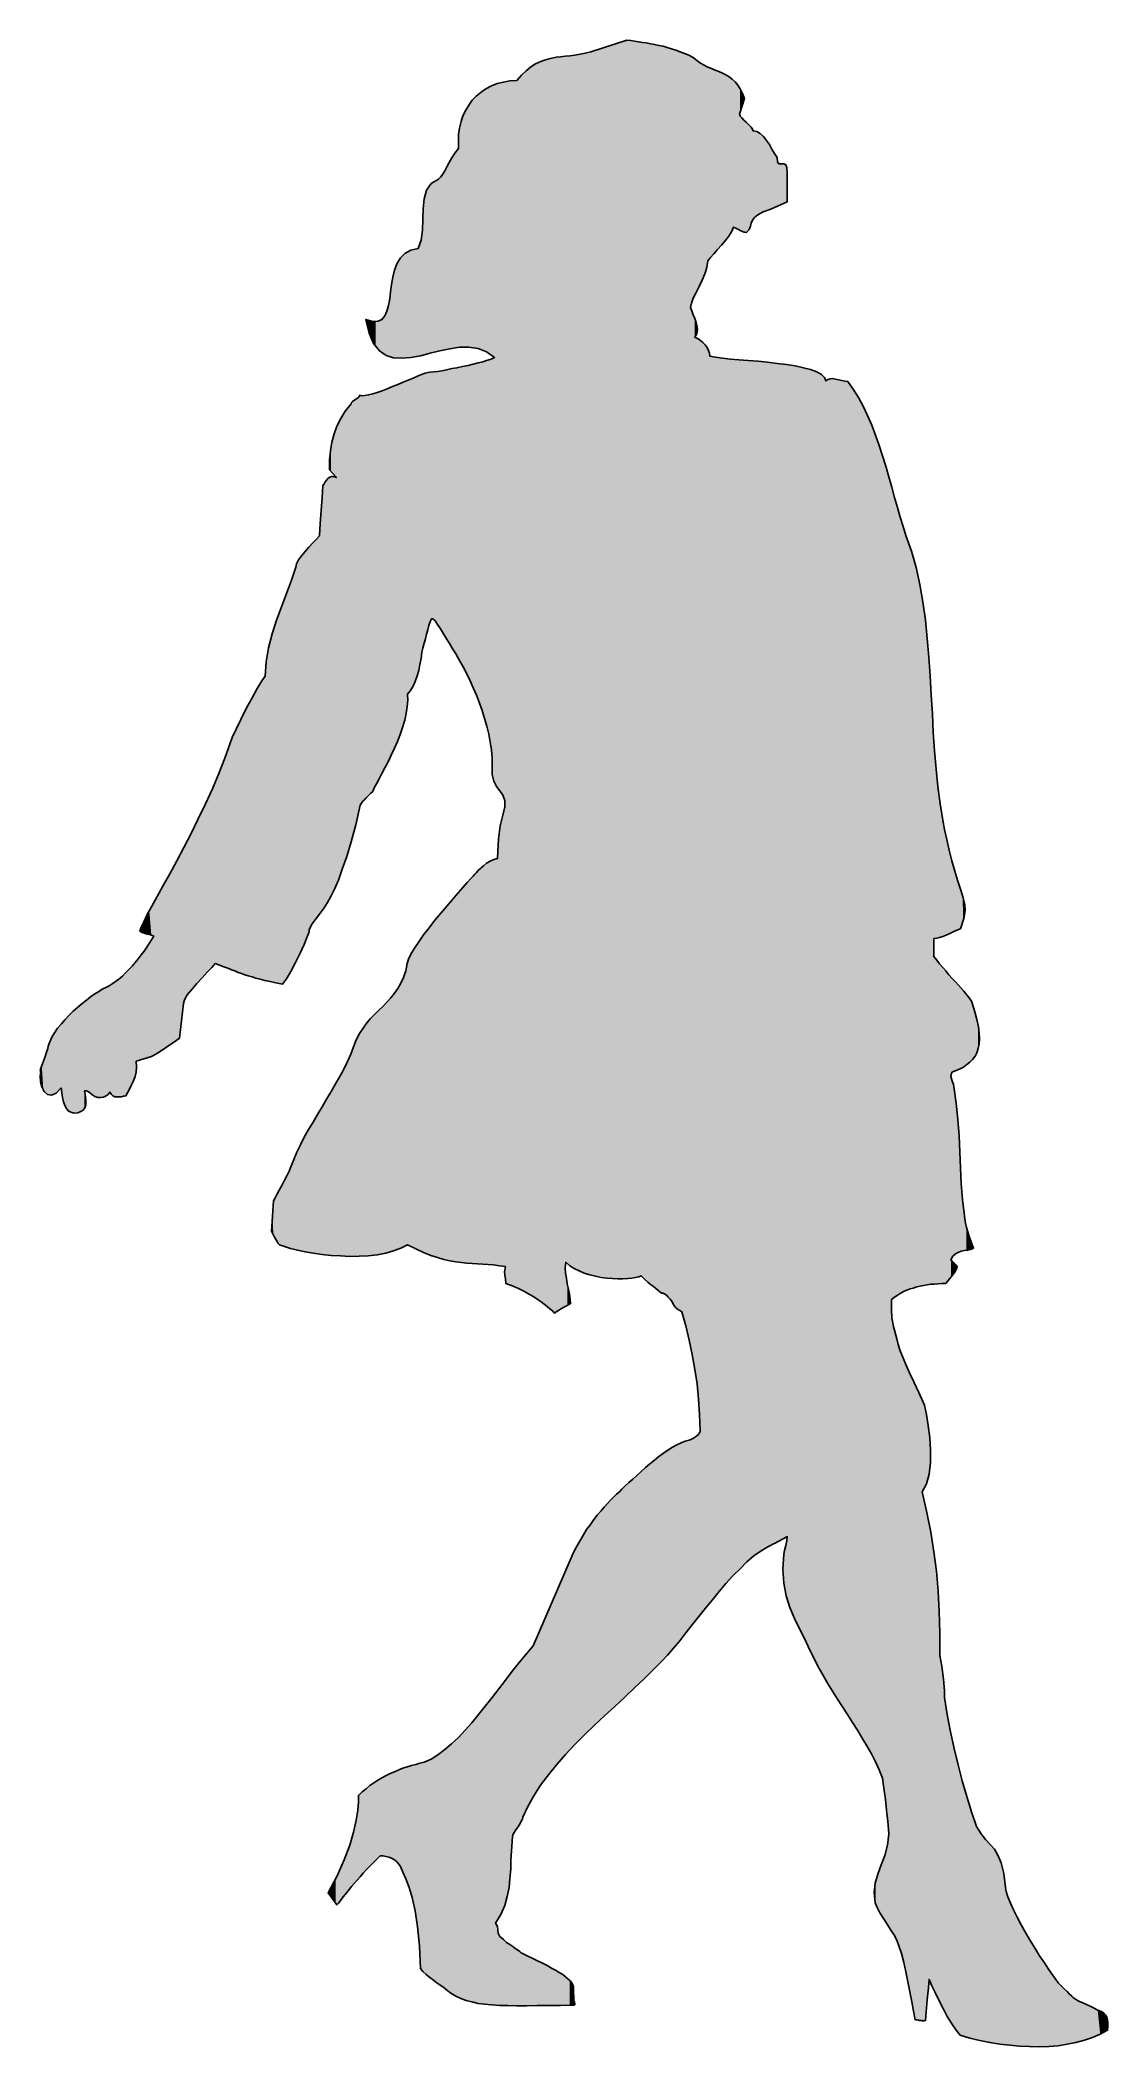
# Model space of a CAD drawing. Extents: x -73 to 16, y -2 to 165.
import ezdxf

# ---------------------------------------------------------------- set-up
doc = ezdxf.new("R2010")
doc.units = 0
doc.header["$LTSCALE"] = 25
doc.layers.get('0').update_dxf_attribs({"linetype": 'CONTINUOUS'})
doc.layers.add('7', color=7, linetype='CONTINUOUS')

# ---------------------------------------------------------------- blocks, each defined once
blk = doc.blocks.new('*U0')
for points in [[(-27.47, 62.16), (-27.53, 163.74), (-27.47, 163.75)], [(-27.36, 62.12), (-27.47, 163.75), (-27.36, 163.78)], [(-27.47, 62.16), (-27.47, 163.75), (-27.36, 62.12)], [(-27.09, 62.03), (-27.36, 163.78), (-27.09, 163.86)], [(-27.36, 62.12), (-27.36, 163.78), (-27.09, 62.03)], [(-27.05, 62.03), (-27.09, 163.86), (-27.05, 163.87)], [(-27.09, 62.03), (-27.09, 163.86), (-27.05, 62.03)], [(-27.01, 62.02), (-27.05, 163.87), (-27.01, 163.88)], [(-27.05, 62.03), (-27.05, 163.87), (-27.01, 62.02)], [(-26.76, 61.95), (-27.01, 163.88), (-26.76, 163.96)], [(-27.01, 62.02), (-27.01, 163.88), (-26.76, 61.95)], [(-26.7, 61.94), (-26.76, 163.96), (-26.7, 163.98)], [(-26.76, 61.95), (-26.76, 163.96), (-26.7, 61.94)], [(-26.63, 61.92), (-26.7, 163.98), (-26.63, 164.01)], [(-26.7, 61.94), (-26.7, 163.98), (-26.63, 61.92)], [(-26.47, 61.89), (-26.63, 164.01), (-26.47, 164.06)], [(-26.63, 61.92), (-26.63, 164.01), (-26.47, 61.89)], [(-26.19, 61.83), (-26.47, 164.06), (-26.19, 164.15)], [(-26.47, 61.89), (-26.47, 164.06), (-26.19, 61.83)], [(-26.15, 61.82), (-26.19, 164.15), (-26.15, 164.16)], [(-26.19, 61.83), (-26.19, 164.15), (-26.15, 61.82)], [(-25.9, 61.79), (-26.15, 164.16), (-25.9, 164.24)], [(-26.15, 61.82), (-26.15, 164.16), (-25.9, 61.79)], [(-25.86, 61.79), (-25.9, 164.24), (-25.86, 164.25)], [(-25.9, 61.79), (-25.9, 164.24), (-25.86, 61.79)], [(-25.67, 61.77), (-25.86, 164.25), (-25.67, 164.31)], [(-25.86, 61.79), (-25.86, 164.25), (-25.67, 61.77)], [(-25.63, 61.76), (-25.67, 164.31), (-25.63, 164.33)], [(-25.67, 61.77), (-25.67, 164.31), (-25.63, 61.76)], [(-25.36, 61.74), (-25.63, 164.33), (-25.36, 164.41)], [(-25.63, 61.76), (-25.63, 164.33), (-25.36, 61.74)], [(-25.21, 61.73), (-25.36, 164.41), (-25.21, 164.46)], [(-25.36, 61.74), (-25.36, 164.41), (-25.21, 61.73)], [(-25.11, 61.72), (-25.21, 164.46), (-25.11, 164.49)], [(-25.21, 61.73), (-25.21, 164.46), (-25.11, 61.72)], [(-25.02, 61.72), (-25.11, 164.49), (-25.02, 164.52)], [(-25.11, 61.72), (-25.11, 164.49), (-25.02, 61.72)], [(-24.86, 61.71), (-25.02, 164.52), (-24.86, 164.57)], [(-25.02, 61.72), (-25.02, 164.52), (-24.86, 61.71)], [(-24.77, 61.71), (-24.86, 164.57), (-24.77, 164.6)], [(-24.86, 61.71), (-24.86, 164.57), (-24.77, 61.71)], [(-24.63, 61.71), (-24.77, 164.6), (-24.63, 164.65)], [(-24.77, 61.71), (-24.77, 164.6), (-24.63, 61.71)], [(-24.42, 61.71), (-24.63, 164.65), (-24.42, 164.71)], [(-24.63, 61.71), (-24.63, 164.65), (-24.42, 61.71)], [(-24.35, 61.71), (-24.42, 164.71), (-24.35, 164.74)], [(-24.42, 61.71), (-24.42, 164.71), (-24.35, 61.71)], [(-24.19, 61.72), (-24.35, 164.74), (-24.19, 164.79)], [(-24.35, 61.71), (-24.35, 164.74), (-24.19, 61.72)], [(-24.14, 61.72), (-24.19, 164.79), (-24.14, 164.81)], [(-24.19, 61.72), (-24.19, 164.79), (-24.14, 61.72)], [(-24.02, 61.72), (-24.14, 164.81), (-24.02, 164.84)], [(-24.14, 61.72), (-24.14, 164.81), (-24.02, 61.72)], [(-24.02, 61.72), (-24.02, 164.84), (-23.94, 61.73)], [(-23.94, 61.73), (-24.02, 164.84), (-23.94, 164.83)], [(-23.94, 61.73), (-23.94, 164.83), (-23.85, 61.74)], [(-23.85, 61.74), (-23.94, 164.83), (-23.85, 164.82)], [(-23.85, 61.74), (-23.85, 164.82), (-23.69, 61.76)], [(-23.69, 61.76), (-23.85, 164.82), (-23.69, 164.8)], [(-23.69, 61.76), (-23.69, 164.8), (-23.6, 61.77)], [(-23.6, 61.77), (-23.69, 164.8), (-23.6, 164.79)], [(-23.6, 61.77), (-23.6, 164.79), (-23.52, 61.78)], [(-23.52, 61.78), (-23.6, 164.79), (-23.52, 164.77)], [(-23.52, 61.78), (-23.52, 164.77), (-23.37, 61.81)], [(-23.37, 61.81), (-23.52, 164.77), (-23.37, 164.75)], [(-23.37, 61.81), (-23.37, 164.75), (-23.29, 61.82)], [(-23.29, 61.82), (-23.37, 164.75), (-23.29, 164.74)], [(-23.29, 61.82), (-23.29, 164.74), (-23.18, 61.85)], [(-23.18, 61.85), (-23.29, 164.74), (-23.18, 164.72)], [(-23.18, 61.85), (-23.18, 164.72), (-23.04, 61.88)], [(-23.04, 61.88), (-23.18, 164.72), (-23.04, 164.71)], [(-23.04, 61.88), (-23.04, 164.71), (-23.02, 61.88)], [(-23.02, 61.88), (-23.04, 164.71), (-23.02, 164.71)], [(-23.02, 61.88), (-23.02, 164.71), (-22.83, 61.96)], [(-22.83, 61.96), (-23.02, 164.71), (-22.83, 164.67)], [(-22.83, 61.96), (-22.83, 164.67), (-22.72, 61.84)], [(-22.72, 61.84), (-22.83, 164.67), (-22.72, 164.65)], [(-22.72, 61.84), (-22.72, 164.65), (-22.58, 61.71)], [(-22.58, 61.71), (-22.72, 164.65), (-22.58, 164.64)], [(-22.58, 61.71), (-22.58, 164.64), (-22.54, 61.67)], [(-22.54, 61.67), (-22.58, 164.64), (-22.54, 164.63)], [(-22.54, 61.67), (-22.54, 164.63), (-22.47, 61.61)], [(-22.47, 61.61), (-22.54, 164.63), (-22.47, 164.62)], [(-22.47, 61.61), (-22.47, 164.62), (-22.39, 61.55)], [(-22.39, 61.55), (-22.47, 164.62), (-22.39, 164.61)], [(-22.39, 61.55), (-22.39, 164.61), (-22.26, 61.44)], [(-22.26, 61.44), (-22.39, 164.61), (-22.26, 164.58)], [(-22.26, 61.44), (-22.26, 164.58), (-22.1, 61.3)], [(-22.1, 61.3), (-22.26, 164.58), (-22.1, 164.55)], [(-22.1, 61.3), (-22.1, 164.55), (-22.05, 61.25)], [(-22.05, 61.25), (-22.1, 164.55), (-22.05, 164.54)], [(-22.05, 61.25), (-22.05, 164.54), (-22.03, 61.23)], [(-22.03, 61.23), (-22.05, 164.54), (-22.03, 164.53)], [(-22.03, 61.23), (-22.03, 164.53), (-21.82, 61.07)], [(-21.82, 61.07), (-22.03, 164.53), (-21.82, 164.5)], [(-21.82, 61.07), (-21.82, 164.5), (-21.8, 61.06)], [(-21.8, 61.06), (-21.82, 164.5), (-21.8, 164.49)], [(-21.8, 61.06), (-21.8, 164.49), (-21.72, 61)], [(-21.72, 61), (-21.8, 164.49), (-21.72, 164.48)], [(-21.72, 61), (-21.72, 164.48), (-21.7, 60.98)], [(-21.7, 60.98), (-21.72, 164.48), (-21.7, 164.48)], [(-21.7, 60.98), (-21.7, 164.48), (-21.6, 60.9)], [(-21.6, 60.9), (-21.7, 164.48), (-21.6, 164.46)], [(-21.6, 60.9), (-21.6, 164.46), (-21.43, 60.77)], [(-21.43, 60.77), (-21.6, 164.46), (-21.43, 164.42)], [(-21.43, 60.77), (-21.43, 164.42), (-21.35, 60.7)], [(-21.35, 60.7), (-21.43, 164.42), (-21.35, 164.4)], [(-21.35, 60.7), (-21.35, 164.4), (-21.34, 60.69)], [(-21.34, 60.69), (-21.35, 164.4), (-21.34, 164.4)], [(-21.34, 60.69), (-21.34, 164.4), (-21.28, 60.64)], [(-21.28, 60.64), (-21.34, 164.4), (-21.28, 164.39)], [(-21.28, 60.64), (-21.28, 164.39), (-21.14, 60.5)], [(-21.14, 60.5), (-21.28, 164.39), (-21.14, 164.36)], [(-21.14, 60.5), (-21.14, 164.36), (-21.11, 60.5)], [(-21.11, 60.5), (-21.14, 164.36), (-21.11, 164.35)], [(-21.11, 60.5), (-21.11, 164.35), (-20.99, 60.5)], [(-20.99, 60.5), (-21.11, 164.35), (-20.99, 164.33)], [(-20.99, 60.5), (-20.99, 164.33), (-20.95, 60.48)], [(-20.95, 60.48), (-20.99, 164.33), (-20.95, 164.31)], [(-20.95, 60.48), (-20.95, 164.31), (-20.86, 60.44)], [(-20.86, 60.44), (-20.95, 164.31), (-20.86, 164.29)], [(-20.86, 60.44), (-20.86, 164.29), (-20.7, 60.35)], [(-20.7, 60.35), (-20.86, 164.29), (-20.7, 164.25)], [(-20.7, 60.35), (-20.7, 164.25), (-20.65, 60.28)], [(-20.65, 60.28), (-20.7, 164.25), (-20.65, 164.23)], [(-20.65, 60.28), (-20.65, 164.23), (-20.63, 60.26)], [(-20.63, 60.26), (-20.65, 164.23), (-20.63, 164.22)], [(-20.63, 60.26), (-20.63, 164.22), (-20.59, 60.22)], [(-20.59, 60.22), (-20.63, 164.22), (-20.59, 164.21)], [(-20.59, 60.22), (-20.59, 164.21), (-20.57, 60.19)], [(-20.57, 60.19), (-20.59, 164.21), (-20.57, 164.21)], [(-20.57, 60.19), (-20.57, 164.21), (-20.42, 60.04)], [(-20.42, 60.04), (-20.57, 164.21), (-20.42, 164.17)], [(-20.42, 60.04), (-20.42, 164.17), (-20.3, 59.88)], [(-20.3, 59.88), (-20.42, 164.17), (-20.3, 164.13)], [(-20.3, 59.88), (-20.3, 164.13), (-20.28, 59.85)], [(-20.28, 59.85), (-20.3, 164.13), (-20.28, 164.13)], [(-20.28, 59.85), (-20.28, 164.13), (-20.21, 59.71)], [(-20.21, 59.71), (-20.28, 164.13), (-20.21, 164.1)], [(-20.21, 59.71), (-20.21, 164.1), (-20.17, 59.64)], [(-20.17, 59.64), (-20.21, 164.1), (-20.17, 164.09)], [(-20.17, 59.64), (-20.17, 164.09), (-20.13, 59.57)], [(-20.13, 59.57), (-20.17, 164.09), (-20.13, 164.08)], [(-20.13, 59.57), (-20.13, 164.08), (-20.05, 59.43)], [(-20.05, 59.43), (-20.13, 164.08), (-20.05, 164.05)], [(-20.05, 59.43), (-20.05, 164.05), (-19.96, 59.31)], [(-19.96, 59.31), (-20.05, 164.05), (-19.96, 164.02)], [(-19.96, 59.31), (-19.96, 164.02), (-19.94, 59.3)], [(-19.94, 59.3), (-19.96, 164.02), (-19.94, 164.02)], [(-19.94, 59.3), (-19.94, 164.02), (-19.86, 59.24)], [(-19.86, 59.24), (-19.94, 164.02), (-19.86, 163.99)], [(-19.86, 59.24), (-19.86, 163.99), (-19.84, 59.22)], [(-19.84, 59.22), (-19.86, 163.99), (-19.84, 163.98)], [(-19.84, 59.22), (-19.84, 163.98), (-19.8, 59.18)], [(-19.8, 59.18), (-19.84, 163.98), (-19.8, 163.97)], [(-19.8, 59.18), (-19.8, 163.97), (-19.73, 59.14)], [(-19.73, 59.14), (-19.8, 163.97), (-19.73, 163.94)], [(-19.73, 59.14), (-19.73, 163.94), (-19.67, 59.1)], [(-19.67, 59.1), (-19.73, 163.94), (-19.67, 163.92)], [(-19.67, 59.1), (-19.67, 163.92), (-19.61, 59.07)], [(-19.61, 59.07), (-19.67, 163.92), (-19.61, 163.9)], [(-19.61, 59.07), (-19.61, 163.9), (-19.59, 59.06)], [(-19.59, 59.06), (-19.61, 163.9), (-19.59, 163.89)], [(-19.59, 59.06), (-19.59, 163.89), (-19.57, 59.05)], [(-19.57, 59.05), (-19.59, 163.89), (-19.57, 163.88)], [(-19.57, 59.05), (-19.57, 163.88), (-19.51, 59.02)], [(-19.51, 59.02), (-19.57, 163.88), (-19.51, 163.86)], [(-19.51, 59.02), (-19.51, 163.86), (-19.5, 59.01)], [(-19.5, 59.01), (-19.51, 163.86), (-19.5, 163.85)], [(-19.5, 59.01), (-19.5, 163.85), (-19.44, 58.97)], [(-19.44, 58.97), (-19.5, 163.85), (-19.44, 163.83)], [(-19.44, 58.97), (-19.44, 163.83), (-19.21, 58.17)], [(-19.21, 58.17), (-19.44, 163.83), (-19.21, 163.73)], [(-32.53, 60.64), (-32.67, 162.04), (-32.53, 162.17)], [(-32.4, 60.56), (-32.53, 162.17), (-32.4, 162.29)], [(-32.53, 60.64), (-32.53, 162.17), (-32.4, 60.56)], [(-32.36, 60.54), (-32.4, 162.29), (-32.36, 162.32)], [(-32.4, 60.56), (-32.4, 162.29), (-32.36, 60.54)], [(-32.32, 60.52), (-32.36, 162.32), (-32.32, 162.35)], [(-32.36, 60.54), (-32.36, 162.32), (-32.32, 60.52)], [(-32.24, 60.48), (-32.32, 162.35), (-32.24, 162.41)], [(-32.32, 60.52), (-32.32, 162.35), (-32.24, 60.48)], [(-32.03, 60.37), (-32.24, 162.41), (-32.03, 162.58)], [(-32.24, 60.48), (-32.24, 162.41), (-32.03, 60.37)], [(-31.96, 60.33), (-32.03, 162.58), (-31.96, 162.63)], [(-32.03, 60.37), (-32.03, 162.58), (-31.96, 60.33)], [(-31.88, 60.28), (-31.96, 162.63), (-31.88, 162.69)], [(-31.96, 60.33), (-31.96, 162.63), (-31.88, 60.28)], [(-31.82, 60.25), (-31.88, 162.69), (-31.82, 162.73)], [(-31.88, 60.28), (-31.88, 162.69), (-31.82, 60.25)], [(-31.75, 60.2), (-31.82, 162.73), (-31.75, 162.78)], [(-31.82, 60.25), (-31.82, 162.73), (-31.75, 60.2)], [(-31.67, 60.16), (-31.75, 162.78), (-31.67, 162.83)], [(-31.75, 60.2), (-31.75, 162.78), (-31.67, 60.16)], [(-31.48, 60.02), (-31.67, 162.83), (-31.48, 162.93)], [(-31.67, 60.16), (-31.67, 162.83), (-31.48, 60.02)], [(-31.44, 59.99), (-31.48, 162.93), (-31.44, 162.95)], [(-31.48, 60.02), (-31.48, 162.93), (-31.44, 59.99)], [(-31.4, 59.96), (-31.44, 162.95), (-31.4, 162.97)], [(-31.44, 59.99), (-31.44, 162.95), (-31.4, 59.96)], [(-31.3, 59.9), (-31.4, 162.97), (-31.3, 163.02)], [(-31.4, 59.96), (-31.4, 162.97), (-31.3, 59.9)], [(-31.19, 59.83), (-31.3, 163.02), (-31.19, 163.07)], [(-31.3, 59.9), (-31.3, 163.02), (-31.19, 59.83)], [(-31.13, 59.79), (-31.19, 163.07), (-31.13, 163.09)], [(-31.19, 59.83), (-31.19, 163.07), (-31.13, 59.79)], [(-31.04, 59.72), (-31.13, 163.09), (-31.04, 163.13)], [(-31.13, 59.79), (-31.13, 163.09), (-31.04, 59.72)], [(-30.96, 59.66), (-31.04, 163.13), (-30.96, 163.16)], [(-31.04, 59.72), (-31.04, 163.13), (-30.96, 59.66)], [(-30.88, 59.6), (-30.96, 163.16), (-30.88, 163.18)], [(-30.96, 59.66), (-30.96, 163.16), (-30.88, 59.6)], [(-30.63, 59.41), (-30.88, 163.18), (-30.63, 163.26)], [(-30.88, 59.6), (-30.88, 163.18), (-30.63, 59.41)], [(-30.6, 59.37), (-30.63, 163.26), (-30.6, 163.27)], [(-30.63, 59.41), (-30.63, 163.26), (-30.6, 59.37)], [(-30.54, 59.32), (-30.6, 163.27), (-30.54, 163.28)], [(-30.6, 59.37), (-30.6, 163.27), (-30.54, 59.32)], [(-30.42, 59.22), (-30.54, 163.28), (-30.42, 163.31)], [(-30.54, 59.32), (-30.54, 163.28), (-30.42, 59.22)], [(-30.27, 59.09), (-30.42, 163.31), (-30.27, 163.34)], [(-30.42, 59.22), (-30.42, 163.31), (-30.27, 59.09)], [(-30.25, 59.08), (-30.27, 163.34), (-30.25, 163.35)], [(-30.27, 59.09), (-30.27, 163.34), (-30.25, 59.08)], [(-30.21, 59.04), (-30.25, 163.35), (-30.21, 163.36)], [(-30.25, 59.08), (-30.25, 163.35), (-30.21, 59.04)], [(-30.04, 58.85), (-30.21, 163.36), (-30.04, 163.39)], [(-30.21, 59.04), (-30.21, 163.36), (-30.04, 58.85)], [(-29.94, 58.92), (-30.04, 163.39), (-29.94, 163.41)], [(-30.04, 58.85), (-30.04, 163.39), (-29.94, 58.92)], [(-29.92, 58.93), (-29.94, 163.41), (-29.92, 163.42)], [(-29.94, 58.92), (-29.94, 163.41), (-29.92, 58.93)], [(-29.92, 58.93), (-29.92, 163.42), (-29.89, 58.95)], [(-29.89, 58.95), (-29.92, 163.42), (-29.89, 163.42)], [(-29.85, 58.98), (-29.89, 163.42), (-29.85, 163.43)], [(-29.89, 58.95), (-29.89, 163.42), (-29.85, 58.98)], [(-29.85, 58.98), (-29.85, 163.43), (-29.81, 59.01)], [(-29.81, 59.01), (-29.85, 163.43), (-29.81, 163.43)], [(-29.69, 59.08), (-29.81, 163.43), (-29.69, 163.44)], [(-29.81, 59.01), (-29.81, 163.43), (-29.69, 59.08)], [(-29.64, 59.12), (-29.69, 163.44), (-29.64, 163.45)], [(-29.69, 59.08), (-29.69, 163.44), (-29.64, 59.12)], [(-29.54, 59.18), (-29.64, 163.45), (-29.54, 163.46)], [(-29.64, 59.12), (-29.64, 163.45), (-29.54, 59.18)], [(-29.54, 59.18), (-29.54, 163.46), (-29.52, 59.19)], [(-29.52, 59.19), (-29.54, 163.46), (-29.52, 163.46)], [(-29.39, 59.27), (-29.52, 163.46), (-29.39, 163.48)], [(-29.52, 59.19), (-29.52, 163.46), (-29.39, 59.27)], [(-29.39, 59.27), (-29.39, 163.48), (-29.35, 59.29)], [(-29.35, 59.29), (-29.39, 163.48), (-29.35, 163.48)], [(-29.2, 59.37), (-29.35, 163.48), (-29.2, 163.5)], [(-29.35, 59.29), (-29.35, 163.48), (-29.2, 59.37)], [(-29.2, 59.37), (-29.2, 163.5), (-29.14, 59.4)], [(-29.14, 59.4), (-29.2, 163.5), (-29.14, 163.5)], [(-29.14, 62.65), (-29.14, 163.5), (-29.12, 62.87)], [(-29.12, 62.87), (-29.14, 163.5), (-29.12, 163.5)], [(-29.1, 63.09), (-29.12, 163.5), (-29.1, 163.51)], [(-29.12, 62.87), (-29.12, 163.5), (-29.1, 63.09)], [(-29.1, 63.09), (-29.1, 163.51), (-29.04, 63.04)], [(-29.04, 63.04), (-29.1, 163.51), (-29.04, 163.51)], [(-28.97, 62.97), (-29.04, 163.51), (-28.97, 163.52)], [(-29.04, 63.04), (-29.04, 163.51), (-28.97, 62.97)], [(-28.97, 62.97), (-28.97, 163.52), (-28.91, 62.92)], [(-28.91, 62.92), (-28.97, 163.52), (-28.91, 163.52)], [(-28.87, 62.89), (-28.91, 163.52), (-28.87, 163.53)], [(-28.91, 62.92), (-28.91, 163.52), (-28.87, 62.89)], [(-28.79, 62.82), (-28.87, 163.53), (-28.79, 163.54)], [(-28.87, 62.89), (-28.87, 163.53), (-28.79, 62.82)], [(-28.79, 62.82), (-28.79, 163.54), (-28.77, 62.8)], [(-28.77, 62.8), (-28.79, 163.54), (-28.77, 163.54)], [(-28.77, 62.8), (-28.77, 163.54), (-28.76, 62.79)], [(-28.76, 62.79), (-28.77, 163.54), (-28.76, 163.54)], [(-28.76, 62.79), (-28.76, 163.54), (-28.74, 62.78)], [(-28.74, 62.78), (-28.76, 163.54), (-28.74, 163.54)], [(-28.74, 62.78), (-28.74, 163.54), (-28.72, 62.77)], [(-28.72, 62.77), (-28.74, 163.54), (-28.72, 163.54)], [(-28.7, 62.75), (-28.72, 163.54), (-28.7, 163.55)], [(-28.72, 62.77), (-28.72, 163.54), (-28.7, 62.75)], [(-28.6, 62.7), (-28.7, 163.55), (-28.6, 163.56)], [(-28.7, 62.75), (-28.7, 163.55), (-28.6, 62.7)], [(-28.51, 62.64), (-28.6, 163.56), (-28.51, 163.57)], [(-28.6, 62.7), (-28.6, 163.56), (-28.51, 62.64)], [(-28.47, 62.62), (-28.51, 163.57), (-28.47, 163.58)], [(-28.51, 62.64), (-28.51, 163.57), (-28.47, 62.62)], [(-28.47, 62.62), (-28.47, 163.58), (-28.45, 62.61)], [(-28.45, 62.61), (-28.47, 163.58), (-28.45, 163.58)], [(-28.45, 62.61), (-28.45, 163.58), (-28.43, 62.59)], [(-28.43, 62.59), (-28.45, 163.58), (-28.43, 163.58)], [(-28.39, 62.57), (-28.43, 163.58), (-28.39, 163.59)], [(-28.43, 62.59), (-28.43, 163.58), (-28.39, 62.57)], [(-28.39, 62.57), (-28.39, 163.59), (-28.37, 62.56)], [(-28.37, 62.56), (-28.39, 163.59), (-28.37, 163.59)], [(-28.37, 62.56), (-28.37, 163.59), (-28.35, 62.55)], [(-28.35, 62.55), (-28.37, 163.59), (-28.35, 163.59)], [(-28.33, 62.54), (-28.35, 163.59), (-28.33, 163.6)], [(-28.35, 62.55), (-28.35, 163.59), (-28.33, 62.54)], [(-28.2, 62.47), (-28.33, 163.6), (-28.2, 163.62)], [(-28.33, 62.54), (-28.33, 163.6), (-28.2, 62.47)], [(-27.99, 62.36), (-28.2, 163.62), (-27.99, 163.66)], [(-28.2, 62.47), (-28.2, 163.62), (-27.99, 62.36)], [(-27.91, 62.33), (-27.99, 163.66), (-27.91, 163.67)], [(-27.99, 62.36), (-27.99, 163.66), (-27.91, 62.33)], [(-27.62, 62.22), (-27.91, 163.67), (-27.62, 163.72)], [(-27.91, 62.33), (-27.91, 163.67), (-27.62, 62.22)], [(-27.55, 62.19), (-27.62, 163.72), (-27.55, 163.74)], [(-27.62, 62.22), (-27.62, 163.72), (-27.55, 62.19)], [(-27.55, 62.19), (-27.55, 163.74), (-27.53, 62.18)], [(-27.53, 62.18), (-27.55, 163.74), (-27.53, 163.74)], [(-27.53, 62.18), (-27.53, 163.74), (-27.47, 62.16)], [(-19.21, 58.17), (-19.21, 163.73), (-19.15, 57.98)], [(-19.15, 57.98), (-19.21, 163.73), (-19.15, 163.71)], [(-19.15, 57.98), (-19.15, 163.71), (-19.09, 57.78)], [(-19.09, 57.78), (-19.15, 163.71), (-19.09, 163.68)], [(-19.09, 57.78), (-19.09, 163.68), (-18.84, 56.75)], [(-18.84, 56.75), (-19.09, 163.68), (-18.84, 163.58)], [(-18.84, 56.75), (-18.84, 163.58), (-18.82, 56.67)], [(-18.82, 56.67), (-18.84, 163.58), (-18.82, 163.57)], [(-18.82, 56.67), (-18.82, 163.57), (-18.81, 56.59)], [(-18.81, 56.59), (-18.82, 163.57), (-18.81, 163.56)], [(-18.81, 56.59), (-18.81, 163.56), (-18.71, 56.13)], [(-18.71, 56.13), (-18.81, 163.56), (-18.71, 163.51)], [(-18.71, 142.59), (-18.71, 163.51), (-18.63, 142.95)], [(-18.63, 142.95), (-18.71, 163.51), (-18.63, 163.48)], [(-18.63, 142.95), (-18.63, 163.48), (-18.61, 143)], [(-18.61, 143), (-18.63, 163.48), (-18.61, 163.47)], [(-18.61, 143), (-18.61, 163.47), (-18.56, 143.16)], [(-18.56, 143.16), (-18.61, 163.47), (-18.56, 163.44)], [(-18.56, 143.16), (-18.56, 163.44), (-18.5, 143.32)], [(-18.5, 143.32), (-18.56, 163.44), (-18.5, 163.41)], [(-18.5, 143.32), (-18.5, 163.41), (-18.48, 143.37)], [(-18.48, 143.37), (-18.5, 163.41), (-18.48, 163.41)], [(-18.48, 143.37), (-18.48, 163.41), (-18.46, 143.41)], [(-18.46, 143.41), (-18.48, 163.41), (-18.46, 163.39)], [(-18.46, 143.41), (-18.46, 163.39), (-18.36, 143.6)], [(-18.36, 143.6), (-18.46, 163.39), (-18.36, 163.31)], [(-18.36, 143.6), (-18.36, 163.31), (-18.35, 143.64)], [(-18.35, 143.64), (-18.36, 163.31), (-18.35, 163.29)], [(-18.35, 143.64), (-18.35, 163.29), (-18.29, 143.76)], [(-18.29, 143.76), (-18.35, 163.29), (-18.29, 163.24)], [(-18.29, 143.76), (-18.29, 163.24), (-18.25, 143.83)], [(-18.25, 143.83), (-18.29, 163.24), (-18.25, 163.21)], [(-18.25, 143.83), (-18.25, 163.21), (-18.19, 143.95)], [(-18.19, 143.95), (-18.25, 163.21), (-18.19, 163.16)], [(-18.19, 143.95), (-18.19, 163.16), (-18.17, 143.99)], [(-18.17, 143.99), (-18.19, 163.16), (-18.17, 163.14)], [(-18.17, 143.99), (-18.17, 163.14), (-18.15, 144.02)], [(-18.15, 144.02), (-18.17, 163.14), (-18.15, 163.13)], [(-18.15, 144.02), (-18.15, 163.13), (-18.13, 144.06)], [(-18.13, 144.06), (-18.15, 163.13), (-18.13, 163.11)], [(-18.13, 144.06), (-18.13, 163.11), (-18.06, 144.22)], [(-18.06, 144.22), (-18.13, 163.11), (-18.06, 163.06)], [(-18.06, 144.22), (-18.06, 163.06), (-18.02, 144.29)], [(-18.02, 144.29), (-18.06, 163.06), (-18.02, 163.03)], [(-18.02, 144.29), (-18.02, 163.03), (-18, 144.33)], [(-18, 144.33), (-18.02, 163.03), (-18, 163.01)], [(-18, 144.33), (-18, 163.01), (-17.98, 144.37)], [(-17.98, 144.37), (-18, 163.01), (-17.98, 163)], [(-17.98, 144.37), (-17.98, 163), (-17.96, 144.41)], [(-17.96, 144.41), (-17.98, 163), (-17.96, 162.98)], [(-17.96, 144.41), (-17.96, 162.98), (-17.92, 144.49)], [(-17.92, 144.49), (-17.96, 162.98), (-17.92, 162.95)], [(-17.92, 144.49), (-17.92, 162.95), (-17.9, 144.53)], [(-17.9, 144.53), (-17.92, 162.95), (-17.9, 162.94)], [(-17.9, 144.53), (-17.9, 162.94), (-17.89, 144.57)], [(-17.89, 144.57), (-17.9, 162.94), (-17.89, 162.93)], [(-17.89, 144.57), (-17.89, 162.93), (-17.75, 144.85)], [(-17.75, 144.85), (-17.89, 162.93), (-17.75, 162.85)], [(-17.75, 144.85), (-17.75, 162.85), (-17.69, 144.98)], [(-17.69, 144.98), (-17.75, 162.85), (-17.69, 162.82)], [(-17.69, 144.98), (-17.69, 162.82), (-17.58, 145.25)], [(-17.58, 145.25), (-17.69, 162.82), (-17.58, 162.75)], [(-17.58, 145.25), (-17.58, 162.75), (-17.52, 145.39)], [(-17.52, 145.39), (-17.58, 162.75), (-17.52, 162.72)], [(-17.52, 145.39), (-17.52, 162.72), (-17.5, 145.44)], [(-17.5, 145.44), (-17.52, 162.72), (-17.5, 162.72)], [(-17.5, 145.44), (-17.5, 162.72), (-17.46, 145.56)], [(-17.46, 145.56), (-17.5, 162.72), (-17.46, 162.7)], [(-17.46, 145.56), (-17.46, 162.7), (-17.35, 145.92)], [(-17.35, 145.92), (-17.46, 162.7), (-17.35, 162.64)], [(-17.35, 145.92), (-17.35, 162.64), (-17.33, 146.06)], [(-17.33, 146.06), (-17.35, 162.64), (-17.33, 162.63)], [(-17.33, 146.06), (-17.33, 162.63), (-17.27, 146.46)], [(-17.27, 146.46), (-17.33, 162.63), (-17.27, 162.6)], [(-17.27, 146.46), (-17.27, 162.6), (-17.21, 146.53)], [(-17.21, 146.53), (-17.27, 162.6), (-17.21, 162.57)], [(-17.21, 146.53), (-17.21, 162.57), (-17.14, 146.63)], [(-17.14, 146.63), (-17.21, 162.57), (-17.14, 162.54)], [(-17.14, 146.63), (-17.14, 162.54), (-17.1, 146.67)], [(-17.1, 146.67), (-17.14, 162.54), (-17.1, 162.52)], [(-17.1, 146.67), (-17.1, 162.52), (-17.04, 146.75)], [(-17.04, 146.75), (-17.1, 162.52), (-17.04, 162.5)], [(-17.04, 146.75), (-17.04, 162.5), (-16.96, 146.83)], [(-16.96, 146.83), (-17.04, 162.5), (-16.96, 162.47)], [(-16.96, 146.83), (-16.96, 162.47), (-16.89, 146.92)], [(-16.89, 146.92), (-16.96, 162.47), (-16.89, 162.43)], [(-16.89, 146.92), (-16.89, 162.43), (-16.77, 147.05)], [(-16.77, 147.05), (-16.89, 162.43), (-16.77, 162.38)], [(-16.77, 147.05), (-16.77, 162.38), (-16.66, 147.18)], [(-16.66, 147.18), (-16.77, 162.38), (-16.66, 162.33)], [(-16.66, 147.18), (-16.66, 162.33), (-16.62, 147.23)], [(-16.62, 147.23), (-16.66, 162.33), (-16.62, 162.32)], [(-16.62, 147.23), (-16.62, 162.32), (-16.47, 147.4)], [(-16.47, 147.4), (-16.62, 162.32), (-16.47, 162.26)], [(-16.47, 147.4), (-16.47, 162.26), (-16.35, 147.53)], [(-16.35, 147.53), (-16.47, 162.26), (-16.35, 162.22)], [(-16.35, 147.53), (-16.35, 162.22), (-16.33, 147.55)], [(-16.33, 147.55), (-16.35, 162.22), (-16.33, 162.21)], [(-16.33, 147.55), (-16.33, 162.21), (-16.14, 147.76)], [(-16.14, 147.76), (-16.33, 162.21), (-16.14, 162.12)], [(-16.14, 147.76), (-16.14, 162.12), (-16.06, 147.85)], [(-16.06, 147.85), (-16.14, 162.12), (-16.06, 162.08)], [(-16.06, 147.85), (-16.06, 162.08), (-16.05, 147.87)], [(-16.05, 147.87), (-16.06, 162.08), (-16.05, 162.07)], [(-16.05, 147.87), (-16.05, 162.07), (-15.82, 148.13)], [(-15.82, 148.13), (-16.05, 162.07), (-15.82, 161.97)], [(-36.27, 139.13), (-36.35, 160.35), (-36.27, 160.41)], [(-36.17, 139.09), (-36.27, 160.41), (-36.17, 160.49)], [(-36.27, 139.13), (-36.27, 160.41), (-36.17, 139.09)], [(-36.15, 139.08), (-36.17, 160.49), (-36.15, 160.51)], [(-36.17, 139.09), (-36.17, 160.49), (-36.15, 139.08)], [(-36.04, 139.03), (-36.15, 160.51), (-36.04, 160.59)], [(-36.15, 139.08), (-36.15, 160.51), (-36.04, 139.03)], [(-36, 139.02), (-36.04, 160.59), (-36, 160.61)], [(-36.04, 139.03), (-36.04, 160.59), (-36, 139.02)], [(-35.94, 138.99), (-36, 160.61), (-35.94, 160.65)], [(-36, 139.02), (-36, 160.61), (-35.94, 138.99)], [(-35.85, 138.96), (-35.94, 160.65), (-35.85, 160.71)], [(-35.94, 138.99), (-35.94, 160.65), (-35.85, 138.96)], [(-35.79, 138.93), (-35.85, 160.71), (-35.79, 160.75)], [(-35.85, 138.96), (-35.85, 160.71), (-35.79, 138.93)], [(-35.75, 138.92), (-35.79, 160.75), (-35.75, 160.78)], [(-35.79, 138.93), (-35.79, 160.75), (-35.75, 138.92)], [(-35.68, 138.89), (-35.75, 160.78), (-35.68, 160.82)], [(-35.75, 138.92), (-35.75, 160.78), (-35.68, 138.89)], [(-35.66, 138.87), (-35.68, 160.82), (-35.66, 160.83)], [(-35.68, 138.89), (-35.68, 160.82), (-35.66, 138.87)], [(-35.56, 138.8), (-35.66, 160.83), (-35.56, 160.88)], [(-35.66, 138.87), (-35.66, 160.83), (-35.56, 138.8)], [(-35.5, 138.76), (-35.56, 160.88), (-35.5, 160.91)], [(-35.56, 138.8), (-35.56, 160.88), (-35.5, 138.76)], [(-35.39, 138.67), (-35.5, 160.91), (-35.39, 160.98)], [(-35.5, 138.76), (-35.5, 160.91), (-35.39, 138.67)], [(-35.29, 138.6), (-35.39, 160.98), (-35.29, 161.03)], [(-35.39, 138.67), (-35.39, 160.98), (-35.29, 138.6)], [(-35.25, 138.58), (-35.29, 161.03), (-35.25, 161.04)], [(-35.29, 138.6), (-35.29, 161.03), (-35.25, 138.58)], [(-35.23, 138.56), (-35.25, 161.04), (-35.23, 161.05)], [(-35.25, 138.58), (-35.25, 161.04), (-35.23, 138.56)], [(-35.22, 138.55), (-35.23, 161.05), (-35.22, 161.06)], [(-35.23, 138.56), (-35.23, 161.05), (-35.22, 138.55)], [(-35.18, 138.52), (-35.22, 161.06), (-35.18, 161.07)], [(-35.22, 138.55), (-35.22, 161.06), (-35.18, 138.52)], [(-35.1, 138.46), (-35.18, 161.07), (-35.1, 161.1)], [(-35.18, 138.52), (-35.18, 161.07), (-35.1, 138.46)], [(-35.08, 138.45), (-35.1, 161.1), (-35.08, 161.11)], [(-35.1, 138.46), (-35.1, 161.1), (-35.08, 138.45)], [(-35.02, 138.41), (-35.08, 161.11), (-35.02, 161.14)], [(-35.08, 138.45), (-35.08, 161.11), (-35.02, 138.41)], [(-34.93, 102.84), (-35.02, 161.14), (-34.93, 161.17)], [(-35.02, 103.02), (-35.02, 161.14), (-34.93, 102.84)], [(-34.85, 102.69), (-34.93, 161.17), (-34.85, 161.2)], [(-34.93, 102.84), (-34.93, 161.17), (-34.85, 102.69)], [(-34.81, 102.64), (-34.85, 161.2), (-34.81, 161.22)], [(-34.85, 102.69), (-34.85, 161.2), (-34.81, 102.64)], [(-34.81, 102.64), (-34.81, 161.22), (-34.79, 102.62)], [(-34.79, 102.62), (-34.81, 161.22), (-34.79, 161.22)], [(-34.77, 102.59), (-34.79, 161.22), (-34.77, 161.23)], [(-34.79, 102.62), (-34.79, 161.22), (-34.77, 102.59)], [(-34.77, 102.59), (-34.77, 161.23), (-34.76, 102.56)], [(-34.76, 102.56), (-34.77, 161.23), (-34.76, 161.23)], [(-34.72, 102.51), (-34.76, 161.23), (-34.72, 161.24)], [(-34.76, 102.56), (-34.76, 161.23), (-34.72, 102.51)], [(-34.7, 102.49), (-34.72, 161.24), (-34.7, 161.25)], [(-34.72, 102.51), (-34.72, 161.24), (-34.7, 102.49)], [(-34.7, 102.49), (-34.7, 161.25), (-34.68, 102.46)], [(-34.68, 102.46), (-34.7, 161.25), (-34.68, 161.25)], [(-34.62, 102.38), (-34.68, 161.25), (-34.62, 161.27)], [(-34.68, 102.46), (-34.68, 161.25), (-34.62, 102.38)], [(-34.58, 102.33), (-34.62, 161.27), (-34.58, 161.28)], [(-34.62, 102.38), (-34.62, 161.27), (-34.58, 102.33)], [(-34.58, 102.33), (-34.58, 161.28), (-34.56, 102.3)], [(-34.56, 102.3), (-34.58, 161.28), (-34.56, 161.28)], [(-34.51, 102.22), (-34.56, 161.28), (-34.51, 161.3)], [(-34.56, 102.3), (-34.56, 161.28), (-34.51, 102.22)], [(-34.33, 101.97), (-34.51, 161.3), (-34.33, 161.34)], [(-34.51, 102.22), (-34.51, 161.3), (-34.33, 101.97)], [(-34.29, 101.86), (-34.33, 161.34), (-34.29, 161.35)], [(-34.33, 101.97), (-34.33, 161.34), (-34.29, 101.86)], [(-34.2, 101.6), (-34.29, 161.35), (-34.2, 161.37)], [(-34.29, 101.86), (-34.29, 161.35), (-34.2, 101.6)], [(-34.2, 101.6), (-34.2, 161.37), (-34.18, 101.54)], [(-34.18, 101.54), (-34.2, 161.37), (-34.18, 161.37)], [(-34.16, 101.01), (-34.18, 161.37), (-34.16, 161.38)], [(-34.18, 101.54), (-34.18, 161.37), (-34.16, 101.01)], [(-34.16, 62.73), (-34.16, 161.38), (-34.12, 62.72)], [(-34.12, 62.72), (-34.16, 161.38), (-34.12, 161.38)], [(-34.1, 61.51), (-34.12, 161.38), (-34.1, 161.39)], [(-34.12, 61.71), (-34.12, 161.38), (-34.1, 61.51)], [(-34.1, 61.51), (-34.1, 161.39), (-34.08, 61.31)], [(-34.08, 61.31), (-34.1, 161.39), (-34.08, 161.39)], [(-34.03, 61.29), (-34.08, 161.39), (-34.03, 161.4)], [(-34.08, 61.31), (-34.08, 161.39), (-34.03, 61.29)], [(-33.97, 61.27), (-34.03, 161.4), (-33.97, 161.41)], [(-34.03, 61.29), (-34.03, 161.4), (-33.97, 61.27)], [(-33.91, 61.25), (-33.97, 161.41), (-33.91, 161.42)], [(-33.97, 61.27), (-33.97, 161.41), (-33.91, 61.25)], [(-33.85, 61.23), (-33.91, 161.42), (-33.85, 161.43)], [(-33.91, 61.25), (-33.91, 161.42), (-33.85, 61.23)], [(-33.82, 61.22), (-33.85, 161.43), (-33.82, 161.44)], [(-33.85, 61.23), (-33.85, 161.43), (-33.82, 61.22)], [(-33.76, 61.2), (-33.82, 161.44), (-33.76, 161.45)], [(-33.82, 61.22), (-33.82, 161.44), (-33.76, 61.2)], [(-33.76, 61.2), (-33.76, 161.45), (-33.74, 61.19)], [(-33.74, 61.19), (-33.76, 161.45), (-33.74, 161.45)], [(-33.74, 61.19), (-33.74, 161.45), (-33.68, 61.17)], [(-33.68, 61.17), (-33.74, 161.45), (-33.68, 161.45)], [(-33.66, 61.17), (-33.68, 161.45), (-33.66, 161.46)], [(-33.68, 61.17), (-33.68, 161.45), (-33.66, 61.17)], [(-33.66, 61.17), (-33.66, 161.46), (-33.62, 61.15)], [(-33.62, 61.15), (-33.66, 161.46), (-33.62, 161.46)], [(-33.62, 61.15), (-33.62, 161.46), (-33.55, 61.12)], [(-33.55, 61.12), (-33.62, 161.46), (-33.55, 161.46)], [(-33.55, 61.12), (-33.55, 161.46), (-33.53, 61.11)], [(-33.53, 61.11), (-33.55, 161.46), (-33.53, 161.46)], [(-33.51, 61.1), (-33.53, 161.46), (-33.51, 161.47)], [(-33.53, 61.11), (-33.53, 161.46), (-33.51, 61.1)], [(-33.51, 61.1), (-33.51, 161.47), (-33.49, 61.1)], [(-33.49, 61.1), (-33.51, 161.47), (-33.49, 161.47)], [(-33.49, 61.1), (-33.49, 161.47), (-33.39, 61.05)], [(-33.39, 61.05), (-33.49, 161.47), (-33.39, 161.47)], [(-33.36, 61.04), (-33.39, 161.47), (-33.36, 161.48)], [(-33.39, 61.05), (-33.39, 161.47), (-33.36, 61.04)], [(-33.36, 61.04), (-33.36, 161.48), (-33.3, 61.01)], [(-33.3, 61.01), (-33.36, 161.48), (-33.3, 161.48)], [(-33.3, 61.01), (-33.3, 161.48), (-33.26, 61)], [(-33.26, 61), (-33.3, 161.48), (-33.26, 161.48)], [(-33.16, 60.96), (-33.26, 161.48), (-33.16, 161.49)], [(-33.26, 61), (-33.26, 161.48), (-33.16, 60.96)], [(-33.11, 60.93), (-33.16, 161.49), (-33.11, 161.55)], [(-33.16, 60.96), (-33.16, 161.49), (-33.11, 60.93)], [(-33.09, 60.92), (-33.11, 161.55), (-33.09, 161.58)], [(-33.11, 60.93), (-33.11, 161.55), (-33.09, 60.92)], [(-32.97, 60.87), (-33.09, 161.58), (-32.97, 161.71)], [(-33.09, 60.92), (-33.09, 161.58), (-32.97, 60.87)], [(-32.93, 60.85), (-32.97, 161.71), (-32.93, 161.75)], [(-32.97, 60.87), (-32.97, 161.71), (-32.93, 60.85)], [(-32.82, 60.79), (-32.93, 161.75), (-32.82, 161.89)], [(-32.93, 60.85), (-32.93, 161.75), (-32.82, 60.79)], [(-32.8, 60.78), (-32.82, 161.89), (-32.8, 161.91)], [(-32.82, 60.79), (-32.82, 161.89), (-32.8, 60.78)], [(-32.78, 60.77), (-32.8, 161.91), (-32.78, 161.93)], [(-32.8, 60.78), (-32.8, 161.91), (-32.78, 60.77)], [(-32.7, 60.73), (-32.78, 161.93), (-32.7, 162)], [(-32.78, 60.77), (-32.78, 161.93), (-32.7, 60.73)], [(-32.67, 60.71), (-32.7, 162), (-32.67, 162.04)], [(-32.7, 60.73), (-32.7, 162), (-32.67, 60.71)], [(-32.67, 60.71), (-32.67, 162.04), (-32.53, 60.64)], [(-15.82, 148.13), (-15.82, 161.97), (-15.78, 148.18)], [(-15.78, 148.18), (-15.82, 161.97), (-15.78, 161.95)], [(-15.78, 148.18), (-15.78, 161.95), (-15.76, 148.2)], [(-15.76, 148.2), (-15.78, 161.95), (-15.76, 161.94)], [(-15.76, 148.2), (-15.76, 161.94), (-15.53, 148.51)], [(-15.53, 148.51), (-15.76, 161.94), (-15.53, 161.82)], [(-15.53, 148.51), (-15.53, 161.82), (-15.49, 148.57)], [(-15.49, 148.57), (-15.53, 161.82), (-15.49, 161.79)], [(-15.49, 148.57), (-15.49, 161.79), (-15.39, 148.73)], [(-15.39, 148.73), (-15.49, 161.79), (-15.39, 161.72)], [(-15.39, 148.73), (-15.39, 161.72), (-15.3, 148.89)], [(-15.3, 148.89), (-15.39, 161.72), (-15.3, 161.65)], [(-15.3, 148.89), (-15.3, 161.65), (-15.24, 149.02)], [(-15.24, 149.02), (-15.3, 161.65), (-15.24, 161.6)], [(-15.24, 149.02), (-15.24, 161.6), (-15.18, 149.15)], [(-15.18, 149.15), (-15.24, 161.6), (-15.18, 161.55)], [(-15.18, 149.15), (-15.18, 161.55), (-15.12, 149.28)], [(-15.12, 149.28), (-15.18, 161.55), (-15.12, 161.5)], [(-15.12, 149.28), (-15.12, 161.5), (-14.99, 149.21)], [(-14.99, 149.21), (-15.12, 161.5), (-14.99, 161.37)], [(-14.99, 149.21), (-14.99, 161.37), (-14.89, 149.16)], [(-14.89, 149.16), (-14.99, 161.37), (-14.89, 161.26)], [(-14.89, 149.16), (-14.89, 161.26), (-14.76, 149.09)], [(-14.76, 149.09), (-14.89, 161.26), (-14.76, 161.1)], [(-14.76, 149.09), (-14.76, 161.1), (-14.72, 149.07)], [(-14.72, 149.07), (-14.76, 161.1), (-14.72, 161.04)], [(-14.72, 149.07), (-14.72, 161.04), (-14.68, 149.05)], [(-14.68, 149.05), (-14.72, 161.04), (-14.68, 160.98)], [(-14.68, 149.05), (-14.68, 160.98), (-14.63, 149.02)], [(-14.63, 149.02), (-14.68, 160.98), (-14.63, 160.89)], [(-14.63, 158.67), (-14.63, 160.89), (-14.59, 158.79)], [(-14.59, 158.79), (-14.63, 160.89), (-14.59, 160.83)], [(-14.59, 158.79), (-14.59, 160.83), (-14.57, 158.86)], [(-14.57, 158.86), (-14.59, 160.83), (-14.57, 160.8)], [(-14.57, 158.86), (-14.57, 160.8), (-14.45, 159.23)], [(-14.45, 159.23), (-14.57, 160.8), (-14.45, 160.57)], [(-14.45, 159.23), (-14.45, 160.57), (-14.43, 159.29)], [(-14.43, 159.29), (-14.45, 160.57), (-14.43, 160.53)], [(-14.43, 159.29), (-14.43, 160.53), (-14.38, 159.48)], [(-14.38, 159.48), (-14.43, 160.53), (-14.38, 160.41)], [(-14.38, 159.48), (-14.38, 160.41), (-14.34, 159.6)], [(-14.34, 159.6), (-14.38, 160.41), (-14.34, 160.3)], [(-37.48, 139.28), (-37.63, 158.58), (-37.48, 158.88)], [(-37.42, 139.28), (-37.48, 158.88), (-37.42, 159)], [(-37.48, 139.28), (-37.48, 158.88), (-37.42, 139.28)], [(-37.38, 139.28), (-37.42, 159), (-37.38, 159.06)], [(-37.42, 139.28), (-37.42, 159), (-37.38, 139.28)], [(-37.34, 139.28), (-37.38, 159.06), (-37.34, 159.13)], [(-37.38, 139.28), (-37.38, 159.06), (-37.34, 139.28)], [(-37.29, 139.29), (-37.34, 159.13), (-37.29, 159.23)], [(-37.34, 139.28), (-37.34, 159.13), (-37.29, 139.29)], [(-37.23, 139.29), (-37.29, 159.23), (-37.23, 159.34)], [(-37.29, 139.29), (-37.29, 159.23), (-37.23, 139.29)], [(-37.17, 139.29), (-37.23, 159.34), (-37.17, 159.44)], [(-37.23, 139.29), (-37.23, 159.34), (-37.17, 139.29)], [(-37.15, 139.29), (-37.17, 159.44), (-37.15, 159.46)], [(-37.17, 139.29), (-37.17, 159.44), (-37.15, 139.29)], [(-37.06, 139.27), (-37.15, 159.46), (-37.06, 159.6)], [(-37.15, 139.29), (-37.15, 159.46), (-37.06, 139.27)], [(-37, 139.27), (-37.06, 159.6), (-37, 159.68)], [(-37.06, 139.27), (-37.06, 159.6), (-37, 139.27)], [(-36.92, 139.25), (-37, 159.68), (-36.92, 159.79)], [(-37, 139.27), (-37, 159.68), (-36.92, 139.25)], [(-36.88, 139.25), (-36.92, 159.79), (-36.88, 159.84)], [(-36.92, 139.25), (-36.92, 159.79), (-36.88, 139.25)], [(-36.81, 139.24), (-36.88, 159.84), (-36.81, 159.92)], [(-36.88, 139.25), (-36.88, 159.84), (-36.81, 139.24)], [(-36.79, 139.23), (-36.81, 159.92), (-36.79, 159.94)], [(-36.81, 139.24), (-36.81, 159.92), (-36.79, 139.23)], [(-36.69, 139.22), (-36.79, 159.94), (-36.69, 160.03)], [(-36.79, 139.23), (-36.79, 159.94), (-36.69, 139.22)], [(-36.56, 139.2), (-36.69, 160.03), (-36.56, 160.17)], [(-36.69, 139.22), (-36.69, 160.03), (-36.56, 139.2)], [(-36.54, 139.2), (-36.56, 160.17), (-36.54, 160.18)], [(-36.56, 139.2), (-36.56, 160.17), (-36.54, 139.2)], [(-36.52, 139.19), (-36.54, 160.18), (-36.52, 160.2)], [(-36.54, 139.2), (-36.54, 160.18), (-36.52, 139.19)], [(-36.44, 139.18), (-36.52, 160.2), (-36.44, 160.27)], [(-36.52, 139.19), (-36.52, 160.2), (-36.44, 139.18)], [(-36.4, 139.18), (-36.44, 160.27), (-36.4, 160.3)], [(-36.44, 139.18), (-36.44, 160.27), (-36.4, 139.18)], [(-36.38, 139.17), (-36.4, 160.3), (-36.38, 160.31)], [(-36.4, 139.18), (-36.4, 160.3), (-36.38, 139.17)], [(-36.35, 139.16), (-36.38, 160.31), (-36.35, 160.35)], [(-36.38, 139.17), (-36.38, 160.31), (-36.35, 139.16)], [(-36.35, 139.16), (-36.35, 160.35), (-36.27, 139.13)], [(-14.34, 159.6), (-14.34, 160.3), (-14.26, 159.85)], [(-14.26, 159.85), (-14.34, 160.3), (-14.26, 160.08)], [(-14.26, 159.85), (-14.26, 160.08), (-14.24, 159.91)], [(-14.24, 159.91), (-14.26, 160.08), (-14.24, 160.03)], [(-14.24, 159.91), (-14.24, 160.03), (-14.22, 159.97)], [(-37.94, 139.27), (-38.01, 156.98), (-37.94, 157.52)], [(-37.84, 139.27), (-37.94, 157.52), (-37.84, 157.9)], [(-37.94, 139.27), (-37.94, 157.52), (-37.84, 139.27)], [(-37.8, 139.27), (-37.84, 157.9), (-37.8, 158.06)], [(-37.84, 139.27), (-37.84, 157.9), (-37.8, 139.27)], [(-37.78, 139.27), (-37.8, 158.06), (-37.78, 158.12)], [(-37.8, 139.27), (-37.8, 158.06), (-37.78, 139.27)], [(-37.69, 139.28), (-37.78, 158.12), (-37.69, 158.42)], [(-37.78, 139.27), (-37.78, 158.12), (-37.69, 139.28)], [(-37.65, 139.28), (-37.69, 158.42), (-37.65, 158.54)], [(-37.69, 139.28), (-37.69, 158.42), (-37.65, 139.28)], [(-37.63, 139.28), (-37.65, 158.54), (-37.63, 158.58)], [(-37.65, 139.28), (-37.65, 158.54), (-37.63, 139.28)], [(-37.63, 139.28), (-37.63, 158.58), (-37.48, 139.28)], [(-14.63, 149.02), (-14.63, 158.67), (-14.59, 149)], [(-14.59, 149), (-14.63, 158.67), (-14.59, 158.57)], [(-14.59, 149), (-14.59, 158.57), (-14.57, 148.99)], [(-14.57, 148.99), (-14.59, 158.57), (-14.57, 158.52)], [(-14.57, 148.99), (-14.57, 158.52), (-14.45, 148.94)], [(-14.45, 148.94), (-14.57, 158.52), (-14.45, 158.36)], [(-14.45, 148.94), (-14.45, 158.36), (-14.43, 148.93)], [(-14.43, 148.93), (-14.45, 158.36), (-14.43, 158.34)], [(-14.43, 148.93), (-14.43, 158.34), (-14.38, 148.91)], [(-14.38, 148.91), (-14.43, 158.34), (-14.38, 158.29)], [(-14.38, 148.91), (-14.38, 158.29), (-14.34, 148.89)], [(-14.34, 148.89), (-14.38, 158.29), (-14.34, 158.25)], [(-14.34, 148.89), (-14.34, 158.25), (-14.26, 148.86)], [(-14.26, 148.86), (-14.34, 158.25), (-14.26, 158.17)], [(-14.26, 148.86), (-14.26, 158.17), (-14.24, 148.85)], [(-14.24, 148.85), (-14.26, 158.17), (-14.24, 158.15)], [(-14.24, 148.85), (-14.24, 158.15), (-14.22, 148.85)], [(-14.22, 148.85), (-14.24, 158.15), (-14.22, 158.14)], [(-14.22, 148.85), (-14.22, 158.14), (-14.15, 148.84)], [(-14.15, 148.84), (-14.22, 158.14), (-14.15, 158.07)], [(-14.15, 148.84), (-14.15, 158.07), (-14.05, 148.82)], [(-14.05, 148.82), (-14.15, 158.07), (-14.05, 157.98)], [(-14.05, 148.82), (-14.05, 157.98), (-14.01, 148.87)], [(-14.01, 148.87), (-14.05, 157.98), (-14.01, 157.94)], [(-14.01, 148.87), (-14.01, 157.94), (-13.92, 148.99)], [(-13.92, 148.99), (-14.01, 157.94), (-13.92, 157.85)], [(-13.92, 148.99), (-13.92, 157.85), (-13.86, 149.06)], [(-13.86, 149.06), (-13.92, 157.85), (-13.86, 157.79)], [(-13.86, 149.06), (-13.86, 157.79), (-13.84, 149.08)], [(-13.84, 149.08), (-13.86, 157.79), (-13.84, 157.77)], [(-13.84, 149.08), (-13.84, 157.77), (-13.73, 149.35)], [(-13.73, 149.35), (-13.84, 157.77), (-13.73, 157.65)], [(-13.73, 149.35), (-13.73, 157.65), (-13.67, 149.54)], [(-13.67, 149.54), (-13.73, 157.65), (-13.67, 157.6)], [(-13.67, 149.54), (-13.67, 157.6), (-13.65, 149.6)], [(-13.65, 149.6), (-13.67, 157.6), (-13.65, 157.57)], [(-13.65, 149.6), (-13.65, 157.57), (-13.55, 149.85)], [(-13.55, 149.85), (-13.65, 157.57), (-13.55, 157.42)], [(-13.55, 149.85), (-13.55, 157.42), (-13.5, 149.93)], [(-13.5, 149.93), (-13.55, 157.42), (-13.5, 157.29)], [(-13.5, 149.93), (-13.5, 157.29), (-13.44, 150.01)], [(-13.44, 150.01), (-13.5, 157.29), (-13.44, 157.28)], [(-13.44, 150.01), (-13.44, 157.28), (-13.38, 150.08)], [(-13.38, 150.08), (-13.44, 157.28), (-13.38, 157.27)], [(-13.38, 150.08), (-13.38, 157.27), (-13.19, 150.25)], [(-13.19, 150.25), (-13.38, 157.27), (-13.19, 157.23)], [(-13.19, 150.25), (-13.19, 157.23), (-13.11, 150.31)], [(-13.11, 150.31), (-13.19, 157.23), (-13.11, 157.19)], [(-13.11, 150.31), (-13.11, 157.19), (-12.9, 150.42)], [(-12.9, 150.42), (-13.11, 157.19), (-12.9, 157.06)], [(-38.32, 139.22), (-38.51, 155.16), (-38.32, 155.43)], [(-38.24, 139.23), (-38.32, 155.43), (-38.24, 155.53)], [(-38.32, 139.22), (-38.32, 155.43), (-38.24, 139.23)], [(-38.15, 139.24), (-38.24, 155.53), (-38.15, 155.65)], [(-38.24, 139.23), (-38.24, 155.53), (-38.15, 139.24)], [(-38.05, 139.25), (-38.15, 155.65), (-38.05, 155.77)], [(-38.15, 139.24), (-38.15, 155.65), (-38.05, 139.25)], [(-38.03, 139.26), (-38.05, 155.77), (-38.03, 155.79)], [(-38.05, 139.25), (-38.05, 155.77), (-38.03, 139.26)], [(-38.01, 155.81), (-38.03, 156.41), (-38.01, 156.98)], [(-38.01, 139.26), (-38.03, 155.79), (-38.01, 155.81)], [(-38.03, 139.26), (-38.03, 155.79), (-38.01, 139.26)], [(-38.01, 139.26), (-38.01, 156.98), (-37.94, 139.27)], [(-12.9, 150.42), (-12.9, 157.06), (-12.84, 150.45)], [(-12.84, 150.45), (-12.9, 157.06), (-12.84, 157)], [(-12.84, 150.45), (-12.84, 157), (-12.67, 150.54)], [(-12.67, 150.54), (-12.84, 157), (-12.67, 156.83)], [(-12.67, 150.54), (-12.67, 156.83), (-12.65, 150.55)], [(-12.65, 150.55), (-12.67, 156.83), (-12.65, 156.81)], [(-12.65, 150.55), (-12.65, 156.81), (-12.4, 150.64)], [(-12.4, 150.64), (-12.65, 156.81), (-12.4, 156.49)], [(-12.4, 150.64), (-12.4, 156.49), (-12.31, 150.67)], [(-12.31, 150.67), (-12.4, 156.49), (-12.31, 156.35)], [(-12.31, 150.67), (-12.31, 156.35), (-12.27, 150.68)], [(-12.27, 150.68), (-12.31, 156.35), (-12.27, 156.3)], [(-12.27, 150.68), (-12.27, 156.3), (-12.15, 150.72)], [(-12.15, 150.72), (-12.27, 156.3), (-12.15, 156.14)], [(-12.15, 150.72), (-12.15, 156.14), (-12.06, 150.76)], [(-12.06, 150.76), (-12.15, 156.14), (-12.06, 155.97)], [(-12.06, 150.76), (-12.06, 155.97), (-12.02, 150.77)], [(-12.02, 150.77), (-12.06, 155.97), (-12.02, 155.9)], [(-12.02, 150.77), (-12.02, 155.9), (-11.94, 150.81)], [(-11.94, 150.81), (-12.02, 155.9), (-11.94, 155.76)], [(-11.94, 150.81), (-11.94, 155.76), (-11.87, 150.84)], [(-11.87, 150.84), (-11.94, 155.76), (-11.87, 155.63)], [(-11.87, 150.84), (-11.87, 155.63), (-11.71, 150.91)], [(-11.71, 150.91), (-11.87, 155.63), (-11.71, 155.39)], [(-11.71, 150.91), (-11.71, 155.39), (-11.67, 150.93)], [(-11.67, 150.93), (-11.71, 155.39), (-11.67, 155.33)], [(-39.26, 139.03), (-39.34, 153.67), (-39.26, 153.79)], [(-39.24, 139.04), (-39.26, 153.79), (-39.24, 153.83)], [(-39.26, 139.03), (-39.26, 153.79), (-39.24, 139.04)], [(-39.22, 139.04), (-39.24, 153.83), (-39.22, 153.86)], [(-39.24, 139.04), (-39.24, 153.83), (-39.22, 139.04)], [(-39.16, 139.06), (-39.22, 153.86), (-39.16, 153.95)], [(-39.22, 139.04), (-39.22, 153.86), (-39.16, 139.06)], [(-39.01, 139.09), (-39.16, 153.95), (-39.01, 154.26)], [(-39.16, 139.06), (-39.16, 153.95), (-39.01, 139.09)], [(-38.99, 139.1), (-39.01, 154.26), (-38.99, 154.3)], [(-39.01, 139.09), (-39.01, 154.26), (-38.99, 139.1)], [(-38.8, 139.14), (-38.99, 154.3), (-38.8, 154.66)], [(-38.99, 139.1), (-38.99, 154.3), (-38.8, 139.14)], [(-38.76, 139.15), (-38.8, 154.66), (-38.76, 154.73)], [(-38.8, 139.14), (-38.8, 154.66), (-38.76, 139.15)], [(-38.74, 139.15), (-38.76, 154.73), (-38.74, 154.77)], [(-38.76, 139.15), (-38.76, 154.73), (-38.74, 139.15)], [(-38.65, 139.17), (-38.74, 154.77), (-38.65, 154.94)], [(-38.74, 139.15), (-38.74, 154.77), (-38.65, 139.17)], [(-38.61, 139.17), (-38.65, 154.94), (-38.61, 155.01)], [(-38.65, 139.17), (-38.65, 154.94), (-38.61, 139.17)], [(-38.59, 139.18), (-38.61, 155.01), (-38.59, 155.05)], [(-38.61, 139.17), (-38.61, 155.01), (-38.59, 139.18)], [(-38.55, 139.18), (-38.59, 155.05), (-38.55, 155.1)], [(-38.59, 139.18), (-38.59, 155.05), (-38.55, 139.18)], [(-38.51, 139.19), (-38.55, 155.1), (-38.51, 155.16)], [(-38.55, 139.18), (-38.55, 155.1), (-38.51, 139.19)], [(-38.51, 139.19), (-38.51, 155.16), (-38.32, 139.22)], [(-11.67, 150.93), (-11.67, 155.33), (-11.5, 151.01)], [(-11.5, 151.01), (-11.67, 155.33), (-11.5, 155.07)], [(-11.5, 151.01), (-11.5, 155.07), (-11.48, 151.01)], [(-11.48, 151.01), (-11.5, 155.07), (-11.48, 154.88)], [(-11.48, 151.01), (-11.48, 154.88), (-11.46, 151.02)], [(-11.46, 151.02), (-11.48, 154.88), (-11.46, 154.7)], [(-11.46, 151.02), (-11.46, 154.7), (-11.37, 151.07)], [(-11.37, 151.07), (-11.46, 154.7), (-11.37, 154.55)], [(-11.37, 151.07), (-11.37, 154.55), (-11.31, 151.09)], [(-11.31, 151.09), (-11.37, 154.55), (-11.31, 154.54)], [(-11.31, 151.09), (-11.31, 154.54), (-11.23, 151.13)], [(-11.23, 151.13), (-11.31, 154.54), (-11.23, 154.53)], [(-11.1, 151.19), (-11.23, 154.53), (-11.1, 154.55)], [(-11.23, 151.13), (-11.23, 154.53), (-11.1, 151.19)], [(-11.1, 151.19), (-11.1, 154.55), (-11.08, 151.2)], [(-11.08, 151.2), (-11.1, 154.55), (-11.08, 154.55)], [(-11.08, 151.2), (-11.08, 154.55), (-11.02, 151.22)], [(-11.02, 151.22), (-11.08, 154.55), (-11.02, 154.55)], [(-11.02, 151.22), (-11.02, 154.55), (-10.95, 151.26)], [(-10.95, 151.26), (-11.02, 154.55), (-10.95, 154.55)], [(-10.95, 151.26), (-10.95, 154.55), (-10.93, 151.26)], [(-10.93, 151.26), (-10.95, 154.55), (-10.93, 154.55)], [(-10.93, 151.26), (-10.93, 154.55), (-10.89, 151.28)], [(-10.89, 151.28), (-10.93, 154.55), (-10.89, 154.53)], [(-10.89, 151.28), (-10.89, 154.53), (-10.79, 151.33)], [(-10.79, 151.33), (-10.89, 154.53), (-10.79, 154.47)], [(-10.79, 151.33), (-10.79, 154.47), (-10.75, 151.34)], [(-10.75, 151.34), (-10.79, 154.47), (-10.75, 154.38)], [(-10.75, 151.34), (-10.75, 154.38), (-10.73, 151.35)], [(-10.73, 151.35), (-10.75, 154.38), (-10.73, 154.33)], [(-10.73, 151.35), (-10.73, 154.33), (-10.7, 151.37)], [(-10.7, 151.37), (-10.73, 154.33), (-10.7, 154.24)], [(-10.7, 151.37), (-10.7, 154.24), (-10.66, 151.39)], [(-10.66, 151.39), (-10.7, 154.24), (-10.66, 153.78)], [(-40.72, 138.69), (-40.77, 151.98), (-40.72, 152.2)], [(-40.68, 138.7), (-40.72, 152.2), (-40.68, 152.34)], [(-40.72, 138.69), (-40.72, 152.2), (-40.68, 138.7)], [(-40.58, 138.72), (-40.68, 152.34), (-40.58, 152.49)], [(-40.68, 138.7), (-40.68, 152.34), (-40.58, 138.72)], [(-40.56, 138.73), (-40.58, 152.49), (-40.56, 152.52)], [(-40.58, 138.72), (-40.58, 152.49), (-40.56, 138.73)], [(-40.49, 138.75), (-40.56, 152.52), (-40.49, 152.64)], [(-40.56, 138.73), (-40.56, 152.52), (-40.49, 138.75)], [(-40.47, 138.75), (-40.49, 152.64), (-40.47, 152.67)], [(-40.49, 138.75), (-40.49, 152.64), (-40.47, 138.75)], [(-40.41, 138.77), (-40.47, 152.67), (-40.41, 152.75)], [(-40.47, 138.75), (-40.47, 152.67), (-40.41, 138.77)], [(-40.39, 138.77), (-40.41, 152.75), (-40.39, 152.78)], [(-40.41, 138.77), (-40.41, 152.75), (-40.39, 138.77)], [(-40.37, 138.78), (-40.39, 152.78), (-40.37, 152.81)], [(-40.39, 138.77), (-40.39, 152.78), (-40.37, 138.78)], [(-40.33, 138.79), (-40.37, 152.81), (-40.33, 152.87)], [(-40.37, 138.78), (-40.37, 152.81), (-40.33, 138.79)], [(-40.31, 138.79), (-40.33, 152.87), (-40.31, 152.9)], [(-40.33, 138.79), (-40.33, 152.87), (-40.31, 138.79)], [(-40.28, 138.8), (-40.31, 152.9), (-40.28, 152.92)], [(-40.31, 138.79), (-40.31, 152.9), (-40.28, 138.8)], [(-40.16, 138.83), (-40.28, 152.92), (-40.16, 152.99)], [(-40.28, 138.8), (-40.28, 152.92), (-40.16, 138.83)], [(-40.1, 138.84), (-40.16, 152.99), (-40.1, 153.03)], [(-40.16, 138.83), (-40.16, 152.99), (-40.1, 138.84)], [(-39.99, 138.87), (-40.1, 153.03), (-39.99, 153.09)], [(-40.1, 138.84), (-40.1, 153.03), (-39.99, 138.87)], [(-39.97, 138.87), (-39.99, 153.09), (-39.97, 153.11)], [(-39.99, 138.87), (-39.99, 153.09), (-39.97, 138.87)], [(-39.8, 138.91), (-39.97, 153.11), (-39.8, 153.21)], [(-39.97, 138.87), (-39.97, 153.11), (-39.8, 138.91)], [(-39.78, 138.91), (-39.8, 153.21), (-39.78, 153.22)], [(-39.8, 138.91), (-39.8, 153.21), (-39.78, 138.91)], [(-39.76, 138.92), (-39.78, 153.22), (-39.76, 153.23)], [(-39.78, 138.91), (-39.78, 153.22), (-39.76, 138.92)], [(-39.74, 138.92), (-39.76, 153.23), (-39.74, 153.24)], [(-39.76, 138.92), (-39.76, 153.23), (-39.74, 138.92)], [(-39.7, 138.93), (-39.74, 153.24), (-39.7, 153.26)], [(-39.74, 138.92), (-39.74, 153.24), (-39.7, 138.93)], [(-39.57, 138.96), (-39.7, 153.26), (-39.57, 153.38)], [(-39.7, 138.93), (-39.7, 153.26), (-39.57, 138.96)], [(-39.53, 138.97), (-39.57, 153.38), (-39.53, 153.42)], [(-39.57, 138.96), (-39.57, 153.38), (-39.53, 138.97)], [(-39.51, 138.98), (-39.53, 153.42), (-39.51, 153.44)], [(-39.53, 138.97), (-39.53, 153.42), (-39.51, 138.98)], [(-39.49, 138.98), (-39.51, 153.44), (-39.49, 153.46)], [(-39.51, 138.98), (-39.51, 153.44), (-39.49, 138.98)], [(-39.41, 139), (-39.49, 153.46), (-39.41, 153.56)], [(-39.49, 138.98), (-39.49, 153.46), (-39.41, 139)], [(-39.34, 139.02), (-39.41, 153.56), (-39.34, 153.67)], [(-39.41, 139), (-39.41, 153.56), (-39.34, 139.02)], [(-39.34, 139.02), (-39.34, 153.67), (-39.26, 139.03)], [(-40.97, 138.62), (-40.99, 149.91), (-40.97, 150.79)], [(-40.93, 138.63), (-40.97, 150.79), (-40.93, 151.12)], [(-40.97, 138.62), (-40.97, 150.79), (-40.93, 138.63)], [(-40.89, 138.64), (-40.93, 151.12), (-40.89, 151.45)], [(-40.93, 138.63), (-40.93, 151.12), (-40.89, 138.64)], [(-40.87, 138.65), (-40.89, 151.45), (-40.87, 151.62)], [(-40.89, 138.64), (-40.89, 151.45), (-40.87, 138.65)], [(-40.81, 138.66), (-40.87, 151.62), (-40.81, 151.84)], [(-40.87, 138.65), (-40.87, 151.62), (-40.81, 138.66)], [(-40.77, 138.67), (-40.81, 151.84), (-40.77, 151.98)], [(-40.81, 138.66), (-40.81, 151.84), (-40.77, 138.67)], [(-40.77, 138.67), (-40.77, 151.98), (-40.72, 138.69)], [(-41.02, 138.61), (-41.08, 148.62), (-41.02, 149.03)], [(-40.99, 138.62), (-41.02, 149.03), (-40.99, 149.91)], [(-41.02, 138.61), (-41.02, 149.03), (-40.99, 138.62)], [(-40.99, 138.62), (-40.99, 149.91), (-40.97, 138.62)], [(-42.5, 138.37), (-42.6, 146.98), (-42.5, 147.07)], [(-42.48, 138.37), (-42.5, 147.07), (-42.48, 147.09)], [(-42.5, 138.37), (-42.5, 147.07), (-42.48, 138.37)], [(-42.42, 138.37), (-42.48, 147.09), (-42.42, 147.12)], [(-42.48, 138.37), (-42.48, 147.09), (-42.42, 138.37)], [(-42.4, 138.37), (-42.42, 147.12), (-42.4, 147.13)], [(-42.42, 138.37), (-42.42, 147.12), (-42.4, 138.37)], [(-42.37, 138.38), (-42.4, 147.13), (-42.37, 147.16)], [(-42.4, 138.37), (-42.4, 147.13), (-42.37, 138.38)], [(-42.29, 138.38), (-42.37, 147.16), (-42.29, 147.2)], [(-42.37, 138.38), (-42.37, 147.16), (-42.29, 138.38)], [(-42.27, 138.39), (-42.29, 147.2), (-42.27, 147.21)], [(-42.29, 138.38), (-42.29, 147.2), (-42.27, 138.39)], [(-42.25, 138.39), (-42.27, 147.21), (-42.25, 147.22)], [(-42.27, 138.39), (-42.27, 147.21), (-42.25, 138.39)], [(-42.21, 138.39), (-42.25, 147.22), (-42.21, 147.24)], [(-42.25, 138.39), (-42.25, 147.22), (-42.21, 138.39)], [(-42.19, 138.39), (-42.21, 147.24), (-42.19, 147.25)], [(-42.21, 138.39), (-42.21, 147.24), (-42.19, 138.39)], [(-42.14, 138.4), (-42.19, 147.25), (-42.14, 147.28)], [(-42.19, 138.39), (-42.19, 147.25), (-42.14, 138.4)], [(-42.02, 138.4), (-42.14, 147.28), (-42.02, 147.35)], [(-42.14, 138.4), (-42.14, 147.28), (-42.02, 138.4)], [(-42, 138.41), (-42.02, 147.35), (-42, 147.36)], [(-42.02, 138.4), (-42.02, 147.35), (-42, 138.41)], [(-42, 138.41), (-42, 147.36), (-41.98, 138.41)], [(-41.98, 138.41), (-42, 147.36), (-41.98, 147.36)], [(-41.94, 138.41), (-41.98, 147.36), (-41.94, 147.37)], [(-41.98, 138.41), (-41.98, 147.36), (-41.94, 138.41)], [(-41.89, 138.43), (-41.94, 147.37), (-41.89, 147.38)], [(-41.94, 138.41), (-41.94, 147.37), (-41.89, 138.43)], [(-41.81, 138.44), (-41.89, 147.38), (-41.81, 147.4)], [(-41.89, 138.43), (-41.89, 147.38), (-41.81, 138.44)], [(-41.81, 138.44), (-41.81, 147.4), (-41.79, 138.44)], [(-41.79, 138.44), (-41.81, 147.4), (-41.79, 147.4)], [(-41.69, 138.46), (-41.79, 147.4), (-41.69, 147.42)], [(-41.79, 138.44), (-41.79, 147.4), (-41.69, 138.46)], [(-41.64, 138.47), (-41.69, 147.42), (-41.64, 147.44)], [(-41.69, 138.46), (-41.69, 147.42), (-41.64, 138.47)], [(-41.64, 138.47), (-41.64, 147.44), (-41.62, 138.48)], [(-41.62, 138.48), (-41.64, 147.44), (-41.62, 147.44)], [(-41.58, 138.49), (-41.62, 147.44), (-41.58, 147.45)], [(-41.62, 138.48), (-41.62, 147.44), (-41.58, 138.49)], [(-41.46, 138.51), (-41.58, 147.45), (-41.46, 147.47)], [(-41.58, 138.49), (-41.58, 147.45), (-41.46, 138.51)], [(-41.45, 138.51), (-41.46, 147.47), (-41.45, 147.48)], [(-41.46, 138.51), (-41.46, 147.47), (-41.45, 138.51)], [(-41.45, 138.51), (-41.45, 147.48), (-41.43, 138.52)], [(-41.43, 138.52), (-41.45, 147.48), (-41.43, 147.48)], [(-41.37, 138.53), (-41.43, 147.48), (-41.37, 147.49)], [(-41.43, 138.52), (-41.43, 147.48), (-41.37, 138.53)], [(-41.33, 138.53), (-41.37, 147.49), (-41.33, 147.61)], [(-41.37, 138.53), (-41.37, 147.49), (-41.33, 138.53)], [(-41.27, 138.55), (-41.33, 147.61), (-41.27, 147.79)], [(-41.33, 138.53), (-41.33, 147.61), (-41.27, 138.55)], [(-41.23, 138.55), (-41.27, 147.79), (-41.23, 147.91)], [(-41.27, 138.55), (-41.27, 147.79), (-41.23, 138.55)], [(-41.2, 138.56), (-41.23, 147.91), (-41.2, 148.02)], [(-41.23, 138.55), (-41.23, 147.91), (-41.2, 138.56)], [(-41.14, 138.58), (-41.2, 148.02), (-41.14, 148.2)], [(-41.2, 138.56), (-41.2, 148.02), (-41.14, 138.58)], [(-41.1, 138.59), (-41.14, 148.2), (-41.1, 148.47)], [(-41.14, 138.58), (-41.14, 148.2), (-41.1, 138.59)], [(-41.08, 138.59), (-41.1, 148.47), (-41.08, 148.62)], [(-41.1, 138.59), (-41.1, 148.47), (-41.08, 138.59)], [(-41.08, 138.59), (-41.08, 148.62), (-41.02, 138.61)], [(-43.42, 138.39), (-43.5, 145.12), (-43.42, 145.41)], [(-43.36, 138.39), (-43.42, 145.41), (-43.36, 145.62)], [(-43.42, 138.39), (-43.42, 145.41), (-43.36, 138.39)], [(-43.34, 138.38), (-43.36, 145.62), (-43.34, 145.69)], [(-43.36, 138.39), (-43.36, 145.62), (-43.34, 138.38)], [(-43.17, 138.37), (-43.34, 145.69), (-43.17, 146.17)], [(-43.34, 138.38), (-43.34, 145.69), (-43.17, 138.37)], [(-43.15, 138.37), (-43.17, 146.17), (-43.15, 146.23)], [(-43.17, 138.37), (-43.17, 146.17), (-43.15, 138.37)], [(-43.11, 138.37), (-43.15, 146.23), (-43.11, 146.29)], [(-43.15, 138.37), (-43.15, 146.23), (-43.11, 138.37)], [(-43.08, 138.37), (-43.11, 146.29), (-43.08, 146.36)], [(-43.11, 138.37), (-43.11, 146.29), (-43.08, 138.37)], [(-43.06, 138.37), (-43.08, 146.36), (-43.06, 146.39)], [(-43.08, 138.37), (-43.08, 146.36), (-43.06, 138.37)], [(-43, 138.36), (-43.06, 146.39), (-43, 146.48)], [(-43.06, 138.37), (-43.06, 146.39), (-43, 138.36)], [(-42.88, 138.36), (-43, 146.48), (-42.88, 146.68)], [(-43, 138.36), (-43, 146.48), (-42.88, 138.36)], [(-42.86, 138.36), (-42.88, 146.68), (-42.86, 146.71)], [(-42.88, 138.36), (-42.88, 146.68), (-42.86, 138.36)], [(-42.81, 138.35), (-42.86, 146.71), (-42.81, 146.77)], [(-42.86, 138.36), (-42.86, 146.71), (-42.81, 138.35)], [(-42.73, 138.35), (-42.81, 146.77), (-42.73, 146.84)], [(-42.81, 138.35), (-42.81, 146.77), (-42.73, 138.35)], [(-42.69, 138.35), (-42.73, 146.84), (-42.69, 146.88)], [(-42.73, 138.35), (-42.73, 146.84), (-42.69, 138.35)], [(-42.65, 138.36), (-42.69, 146.88), (-42.65, 146.92)], [(-42.69, 138.35), (-42.69, 146.88), (-42.65, 138.36)], [(-42.63, 138.36), (-42.65, 146.92), (-42.63, 146.94)], [(-42.65, 138.36), (-42.65, 146.92), (-42.63, 138.36)], [(-42.6, 138.36), (-42.63, 146.94), (-42.6, 146.98)], [(-42.63, 138.36), (-42.63, 146.94), (-42.6, 138.36)], [(-42.6, 138.36), (-42.6, 146.98), (-42.5, 138.37)], [(-43.67, 138.46), (-43.71, 143.6), (-43.67, 143.89)], [(-43.65, 138.46), (-43.67, 143.89), (-43.65, 144.05)], [(-43.67, 138.46), (-43.67, 143.89), (-43.65, 138.46)], [(-43.63, 138.45), (-43.65, 144.05), (-43.63, 144.2)], [(-43.65, 138.46), (-43.65, 144.05), (-43.63, 138.45)], [(-43.59, 138.44), (-43.63, 144.2), (-43.59, 144.5)], [(-43.63, 138.45), (-43.63, 144.2), (-43.59, 138.44)], [(-43.52, 138.42), (-43.59, 144.5), (-43.52, 145)], [(-43.59, 138.44), (-43.59, 144.5), (-43.52, 138.42)], [(-43.5, 138.41), (-43.52, 145), (-43.5, 145.12)], [(-43.52, 138.42), (-43.52, 145), (-43.5, 138.41)], [(-43.5, 138.41), (-43.5, 145.12), (-43.42, 138.39)], [(-44.07, 138.59), (-44.15, 141.88), (-44.07, 142.06)], [(-44.05, 138.58), (-44.07, 142.06), (-44.05, 142.1)], [(-44.07, 138.59), (-44.07, 142.06), (-44.05, 138.58)], [(-43.98, 138.56), (-44.05, 142.1), (-43.98, 142.28)], [(-44.05, 138.58), (-44.05, 142.1), (-43.98, 138.56)], [(-43.96, 138.55), (-43.98, 142.28), (-43.96, 142.35)], [(-43.98, 138.56), (-43.98, 142.28), (-43.96, 138.55)], [(-43.88, 138.53), (-43.96, 142.35), (-43.88, 142.62)], [(-43.96, 138.55), (-43.96, 142.35), (-43.88, 138.53)], [(-43.84, 138.52), (-43.88, 142.62), (-43.84, 142.76)], [(-43.88, 138.53), (-43.88, 142.62), (-43.84, 138.52)], [(-43.82, 138.51), (-43.84, 142.76), (-43.82, 142.86)], [(-43.84, 138.52), (-43.84, 142.76), (-43.82, 138.51)], [(-43.75, 138.49), (-43.82, 142.86), (-43.75, 143.3)], [(-43.82, 138.51), (-43.82, 142.86), (-43.75, 138.49)], [(-43.71, 138.48), (-43.75, 143.3), (-43.71, 143.6)], [(-43.75, 138.49), (-43.75, 143.3), (-43.71, 138.48)], [(-43.71, 138.48), (-43.71, 143.6), (-43.67, 138.46)], [(-18.71, 56.13), (-18.71, 142.59), (-18.63, 55.77)], [(-18.63, 55.77), (-18.71, 142.59), (-18.63, 142.36)], [(-18.63, 55.77), (-18.63, 142.36), (-18.61, 55.68)], [(-18.61, 55.68), (-18.63, 142.36), (-18.61, 142.3)], [(-18.61, 55.68), (-18.61, 142.3), (-18.56, 55.4)], [(-18.56, 55.4), (-18.61, 142.3), (-18.56, 142.13)], [(-18.56, 55.4), (-18.56, 142.13), (-18.5, 55.07)], [(-18.5, 55.07), (-18.56, 142.13), (-18.5, 141.97)], [(-45.72, 141.51), (-45.74, 141.59), (-45.72, 141.58)], [(-45.72, 141.51), (-45.72, 141.58), (-45.66, 141.26)], [(-45.66, 141.26), (-45.72, 141.58), (-45.66, 141.57)], [(-45.66, 141.26), (-45.66, 141.57), (-45.64, 141.18)], [(-45.64, 141.18), (-45.66, 141.57), (-45.64, 141.56)], [(-45.64, 141.18), (-45.64, 141.56), (-45.59, 140.93)], [(-45.59, 140.93), (-45.64, 141.56), (-45.59, 141.54)], [(-45.59, 140.93), (-45.59, 141.54), (-45.53, 140.68)], [(-45.53, 140.68), (-45.59, 141.54), (-45.53, 141.53)], [(-45.53, 140.68), (-45.53, 141.53), (-45.51, 140.6)], [(-45.51, 140.6), (-45.53, 141.53), (-45.51, 141.52)], [(-45.51, 140.6), (-45.51, 141.52), (-45.47, 140.44)], [(-45.47, 140.44), (-45.51, 141.52), (-45.47, 141.51)], [(-45.47, 140.44), (-45.47, 141.51), (-45.45, 140.4)], [(-45.45, 140.4), (-45.47, 141.51), (-45.45, 141.5)], [(-45.45, 140.4), (-45.45, 141.5), (-45.39, 140.27)], [(-45.39, 140.27), (-45.45, 141.5), (-45.39, 141.49)], [(-45.39, 140.27), (-45.39, 141.49), (-45.34, 140.14)], [(-45.34, 140.14), (-45.39, 141.49), (-45.34, 141.47)], [(-45.34, 140.14), (-45.34, 141.47), (-45.32, 140.09)], [(-45.32, 140.09), (-45.34, 141.47), (-45.32, 141.46)], [(-45.32, 140.09), (-45.32, 141.46), (-45.3, 140.05)], [(-45.3, 140.05), (-45.32, 141.46), (-45.3, 141.46)], [(-45.3, 140.05), (-45.3, 141.46), (-45.16, 139.75)], [(-45.16, 139.75), (-45.3, 141.46), (-45.16, 141.42)], [(-45.16, 139.75), (-45.16, 141.42), (-45.09, 139.58)], [(-45.09, 139.58), (-45.16, 141.42), (-45.09, 141.42)], [(-45.09, 139.58), (-45.09, 141.42), (-45.07, 139.55)], [(-45.07, 139.55), (-45.09, 141.42), (-45.07, 141.42)], [(-45.07, 139.55), (-45.07, 141.42), (-45.03, 139.5)], [(-45.03, 139.5), (-45.07, 141.42), (-45.03, 141.42)], [(-45.03, 139.5), (-45.03, 141.42), (-44.99, 139.45)], [(-44.99, 139.45), (-45.03, 141.42), (-44.99, 141.42)], [(-44.93, 139.38), (-44.99, 141.42), (-44.93, 141.43)], [(-44.99, 139.45), (-44.99, 141.42), (-44.93, 139.38)], [(-44.93, 139.38), (-44.93, 141.43), (-44.84, 139.26)], [(-44.84, 139.26), (-44.93, 141.43), (-44.84, 141.43)], [(-44.84, 139.26), (-44.84, 141.43), (-44.8, 139.21)], [(-44.8, 139.21), (-44.84, 141.43), (-44.8, 141.43)], [(-44.8, 139.21), (-44.8, 141.43), (-44.78, 139.18)], [(-44.78, 139.18), (-44.8, 141.43), (-44.78, 141.43)], [(-44.74, 139.13), (-44.78, 141.43), (-44.74, 141.44)], [(-44.78, 139.18), (-44.78, 141.43), (-44.74, 139.13)], [(-44.74, 139.13), (-44.74, 141.44), (-44.72, 139.11)], [(-44.72, 139.11), (-44.74, 141.44), (-44.72, 141.44)], [(-44.65, 139.01), (-44.72, 141.44), (-44.65, 141.47)], [(-44.72, 139.11), (-44.72, 141.44), (-44.65, 139.01)], [(-44.63, 138.99), (-44.65, 141.47), (-44.63, 141.48)], [(-44.65, 139.01), (-44.65, 141.47), (-44.63, 138.99)], [(-44.61, 138.96), (-44.63, 141.48), (-44.61, 141.49)], [(-44.63, 138.99), (-44.63, 141.48), (-44.61, 138.96)], [(-44.53, 138.91), (-44.61, 141.49), (-44.53, 141.53)], [(-44.61, 138.96), (-44.61, 141.49), (-44.53, 138.91)], [(-44.4, 138.82), (-44.53, 141.53), (-44.4, 141.59)], [(-44.53, 138.91), (-44.53, 141.53), (-44.4, 138.82)], [(-44.38, 138.8), (-44.4, 141.59), (-44.38, 141.61)], [(-44.4, 138.82), (-44.4, 141.59), (-44.38, 138.8)], [(-44.3, 138.75), (-44.38, 141.61), (-44.3, 141.7)], [(-44.38, 138.8), (-44.38, 141.61), (-44.3, 138.75)], [(-44.15, 138.65), (-44.3, 141.7), (-44.15, 141.88)], [(-44.3, 138.75), (-44.3, 141.7), (-44.15, 138.65)], [(-44.15, 138.65), (-44.15, 141.88), (-44.07, 138.59)], [(-18.5, 55.07), (-18.5, 141.97), (-18.48, 54.96)], [(-18.48, 54.96), (-18.5, 141.97), (-18.48, 141.93)], [(-18.48, 54.96), (-18.48, 141.93), (-18.46, 54.84)], [(-18.46, 54.84), (-18.48, 141.93), (-18.46, 141.89)], [(-18.46, 54.84), (-18.46, 141.89), (-18.36, 54.28)], [(-18.36, 54.28), (-18.46, 141.89), (-18.36, 141.67)], [(-18.36, 140.11), (-18.36, 141.67), (-18.35, 140.14)], [(-18.35, 140.14), (-18.36, 141.67), (-18.35, 141.61)], [(-18.35, 140.14), (-18.35, 141.61), (-18.29, 140.24)], [(-18.29, 140.24), (-18.35, 141.61), (-18.29, 141.45)], [(-18.29, 140.24), (-18.29, 141.45), (-18.25, 140.31)], [(-18.25, 140.31), (-18.29, 141.45), (-18.25, 141.34)], [(-18.25, 140.31), (-18.25, 141.34), (-18.19, 140.4)], [(-18.19, 140.4), (-18.25, 141.34), (-18.19, 141.15)], [(-18.19, 140.4), (-18.19, 141.15), (-18.17, 140.5)], [(-18.17, 140.5), (-18.19, 141.15), (-18.17, 141.08)], [(-18.17, 140.5), (-18.17, 141.08), (-18.15, 140.6)], [(-18.15, 140.6), (-18.17, 141.08), (-18.15, 141.01)], [(-18.15, 140.6), (-18.15, 141.01), (-18.13, 140.71)], [(-18.36, 54.28), (-18.36, 140.11), (-18.35, 54.17)], [(-18.35, 54.17), (-18.36, 140.11), (-18.35, 140.1)], [(-18.35, 54.17), (-18.35, 140.1), (-18.29, 53.77)], [(-18.29, 53.77), (-18.35, 140.1), (-18.29, 140.08)], [(-18.29, 53.77), (-18.29, 140.08), (-18.25, 53.49)], [(-18.25, 53.49), (-18.29, 140.08), (-18.25, 140.06)], [(-18.25, 53.49), (-18.25, 140.06), (-18.19, 53.09)], [(-18.19, 53.09), (-18.25, 140.06), (-18.19, 140.03)], [(-18.19, 53.09), (-18.19, 140.03), (-18.17, 52.95)], [(-18.17, 52.95), (-18.19, 140.03), (-18.17, 140.02)], [(-18.17, 52.95), (-18.17, 140.02), (-18.15, 52.74)], [(-18.15, 52.74), (-18.17, 140.02), (-18.15, 140.01)], [(-18.15, 52.74), (-18.15, 140.01), (-18.13, 52.53)], [(-18.13, 52.53), (-18.15, 140.01), (-18.13, 140)], [(-18.13, 52.53), (-18.13, 140), (-18.06, 51.7)], [(-18.06, 51.7), (-18.13, 140), (-18.06, 139.95)], [(-18.06, 51.7), (-18.06, 139.95), (-18.02, 51.19)], [(-18.02, 51.19), (-18.06, 139.95), (-18.02, 139.93)], [(-18.02, 51.19), (-18.02, 139.93), (-18, 50.93)], [(-18, 50.93), (-18.02, 139.93), (-18, 139.92)], [(-18, 50.93), (-18, 139.92), (-17.98, 50.67)], [(-17.98, 50.67), (-18, 139.92), (-17.98, 139.91)], [(-17.98, 50.67), (-17.98, 139.91), (-17.96, 50.42)], [(-17.96, 50.42), (-17.98, 139.91), (-17.96, 139.9)], [(-17.96, 50.42), (-17.96, 139.9), (-17.92, 49.09)], [(-17.92, 49.09), (-17.96, 139.9), (-17.92, 139.88)], [(-17.92, 33.71), (-17.92, 139.88), (-17.9, 33.73)], [(-17.9, 33.73), (-17.92, 139.88), (-17.9, 139.86)], [(-17.9, 33.73), (-17.9, 139.86), (-17.89, 33.76)], [(-17.89, 33.76), (-17.9, 139.86), (-17.89, 139.85)], [(-17.89, 33.76), (-17.89, 139.85), (-17.75, 33.93)], [(-17.75, 33.93), (-17.89, 139.85), (-17.75, 139.72)], [(-17.75, 33.93), (-17.75, 139.72), (-17.69, 34)], [(-17.69, 34), (-17.75, 139.72), (-17.69, 139.67)], [(-17.69, 34), (-17.69, 139.67), (-17.58, 34.15)], [(-17.58, 34.15), (-17.69, 139.67), (-17.58, 139.55)], [(-17.58, 34.15), (-17.58, 139.55), (-17.52, 34.22)], [(-17.52, 34.22), (-17.58, 139.55), (-17.52, 139.48)], [(-17.52, 34.22), (-17.52, 139.48), (-17.5, 34.25)], [(-17.5, 34.25), (-17.52, 139.48), (-17.5, 139.46)], [(-17.5, 34.25), (-17.5, 139.46), (-17.46, 34.29)], [(-17.46, 34.29), (-17.5, 139.46), (-17.46, 139.41)], [(-17.46, 34.29), (-17.46, 139.41), (-17.35, 34.43)], [(-17.35, 34.43), (-17.46, 139.41), (-17.35, 139.27)], [(-17.35, 34.43), (-17.35, 139.27), (-17.33, 34.46)], [(-17.33, 34.46), (-17.35, 139.27), (-17.33, 139.25)], [(-17.33, 34.46), (-17.33, 139.25), (-17.27, 34.53)], [(-17.27, 34.53), (-17.33, 139.25), (-17.27, 139.13)], [(-17.27, 34.53), (-17.27, 139.13), (-17.21, 34.59)], [(-17.21, 34.59), (-17.27, 139.13), (-17.21, 139)], [(-17.21, 34.59), (-17.21, 139), (-17.14, 34.69)], [(-17.14, 34.69), (-17.21, 139), (-17.14, 138.77)], [(-17.14, 34.69), (-17.14, 138.77), (-17.1, 34.73)], [(-17.1, 34.73), (-17.14, 138.77), (-17.1, 138.52)], [(-41.02, 114.09), (-41.08, 137), (-41.02, 137.02)], [(-40.99, 114.23), (-41.02, 137.02), (-40.99, 137.03)], [(-41.02, 114.09), (-41.02, 137.02), (-40.99, 114.23)], [(-40.97, 114.3), (-40.99, 137.03), (-40.97, 137.04)], [(-40.99, 114.23), (-40.99, 137.03), (-40.97, 114.3)], [(-40.93, 114.43), (-40.97, 137.04), (-40.93, 137.06)], [(-40.97, 114.3), (-40.97, 137.04), (-40.93, 114.43)], [(-40.89, 114.55), (-40.93, 137.06), (-40.89, 137.07)], [(-40.93, 114.43), (-40.93, 137.06), (-40.89, 114.55)], [(-40.87, 114.62), (-40.89, 137.07), (-40.87, 137.08)], [(-40.89, 114.55), (-40.89, 137.07), (-40.87, 114.62)], [(-40.81, 114.85), (-40.87, 137.08), (-40.81, 137.1)], [(-40.87, 114.62), (-40.87, 137.08), (-40.81, 114.85)], [(-40.77, 115), (-40.81, 137.1), (-40.77, 137.12)], [(-40.81, 114.85), (-40.81, 137.1), (-40.77, 115)], [(-40.72, 115.23), (-40.77, 137.12), (-40.72, 137.13)], [(-40.77, 115), (-40.77, 137.12), (-40.72, 115.23)], [(-40.68, 115.38), (-40.72, 137.13), (-40.68, 137.14)], [(-40.72, 115.23), (-40.72, 137.13), (-40.68, 115.38)], [(-40.58, 115.75), (-40.68, 137.14), (-40.58, 137.17)], [(-40.68, 115.38), (-40.68, 137.14), (-40.58, 115.75)], [(-40.56, 115.82), (-40.58, 137.17), (-40.56, 137.18)], [(-40.58, 115.75), (-40.58, 137.17), (-40.56, 115.82)], [(-40.49, 116.09), (-40.56, 137.18), (-40.49, 137.19)], [(-40.56, 115.82), (-40.56, 137.18), (-40.49, 116.09)], [(-40.49, 116.09), (-40.49, 137.19), (-40.47, 116.14)], [(-40.47, 116.14), (-40.49, 137.19), (-40.47, 137.19)], [(-40.41, 116.3), (-40.47, 137.19), (-40.41, 137.2)], [(-40.47, 116.14), (-40.47, 137.19), (-40.41, 116.3)], [(-40.41, 116.3), (-40.41, 137.2), (-40.39, 116.35)], [(-40.39, 116.35), (-40.41, 137.2), (-40.39, 137.2)], [(-40.39, 116.35), (-40.39, 137.2), (-40.37, 116.4)], [(-40.37, 116.4), (-40.39, 137.2), (-40.37, 137.2)], [(-40.37, 116.4), (-40.37, 137.2), (-40.33, 116.51)], [(-40.33, 116.51), (-40.37, 137.2), (-40.33, 137.2)], [(-40.33, 116.51), (-40.33, 137.2), (-40.31, 116.56)], [(-40.31, 116.56), (-40.33, 137.2), (-40.31, 137.2)], [(-40.28, 116.67), (-40.31, 137.2), (-40.28, 137.21)], [(-40.31, 116.56), (-40.31, 137.2), (-40.28, 116.67)], [(-40.28, 116.67), (-40.28, 137.21), (-40.16, 116.65)], [(-40.16, 116.65), (-40.28, 137.21), (-40.16, 137.21)], [(-40.1, 116.6), (-40.16, 137.21), (-40.1, 137.22)], [(-40.16, 116.65), (-40.16, 137.21), (-40.1, 116.6)], [(-39.99, 116.49), (-40.1, 137.22), (-39.99, 137.23)], [(-40.1, 116.6), (-40.1, 137.22), (-39.99, 116.49)], [(-39.99, 116.49), (-39.99, 137.23), (-39.97, 116.48)], [(-39.97, 116.48), (-39.99, 137.23), (-39.97, 137.23)], [(-39.8, 116.24), (-39.97, 137.23), (-39.8, 137.25)], [(-39.97, 116.48), (-39.97, 137.23), (-39.8, 116.24)], [(-39.78, 116.22), (-39.8, 137.25), (-39.78, 137.26)], [(-39.8, 116.24), (-39.8, 137.25), (-39.78, 116.22)], [(-39.78, 116.22), (-39.78, 137.26), (-39.76, 116.19)], [(-39.76, 116.19), (-39.78, 137.26), (-39.76, 137.26)], [(-39.76, 116.19), (-39.76, 137.26), (-39.74, 116.16)], [(-39.74, 116.16), (-39.76, 137.26), (-39.74, 137.26)], [(-39.7, 116.1), (-39.74, 137.26), (-39.7, 137.27)], [(-39.74, 116.16), (-39.74, 137.26), (-39.7, 116.1)], [(-39.57, 115.89), (-39.7, 137.27), (-39.57, 137.29)], [(-39.7, 116.1), (-39.7, 137.27), (-39.57, 115.89)], [(-39.53, 115.82), (-39.57, 137.29), (-39.53, 137.3)], [(-39.57, 115.89), (-39.57, 137.29), (-39.53, 115.82)], [(-39.53, 115.82), (-39.53, 137.3), (-39.51, 115.8)], [(-39.51, 115.8), (-39.53, 137.3), (-39.51, 137.3)], [(-39.51, 115.8), (-39.51, 137.3), (-39.49, 115.77)], [(-39.49, 115.77), (-39.51, 137.3), (-39.49, 137.3)], [(-39.41, 115.65), (-39.49, 137.3), (-39.41, 137.31)], [(-39.49, 115.77), (-39.49, 137.3), (-39.41, 115.65)], [(-39.34, 115.54), (-39.41, 137.31), (-39.34, 137.33)], [(-39.41, 115.65), (-39.41, 137.31), (-39.34, 115.54)], [(-39.26, 115.42), (-39.34, 137.33), (-39.26, 137.34)], [(-39.34, 115.54), (-39.34, 137.33), (-39.26, 115.42)], [(-39.24, 115.39), (-39.26, 137.34), (-39.24, 137.35)], [(-39.26, 115.42), (-39.26, 137.34), (-39.24, 115.39)], [(-39.24, 115.39), (-39.24, 137.35), (-39.22, 115.36)], [(-39.22, 115.36), (-39.24, 137.35), (-39.22, 137.35)], [(-39.16, 115.26), (-39.22, 137.35), (-39.16, 137.36)], [(-39.22, 115.36), (-39.22, 137.35), (-39.16, 115.26)], [(-39.01, 115), (-39.16, 137.36), (-39.01, 137.39)], [(-39.16, 115.26), (-39.16, 137.36), (-39.01, 115)], [(-38.99, 114.97), (-39.01, 137.39), (-38.99, 137.4)], [(-39.01, 115), (-39.01, 137.39), (-38.99, 114.97)], [(-38.8, 114.66), (-38.99, 137.4), (-38.8, 137.44)], [(-38.99, 114.97), (-38.99, 137.4), (-38.8, 114.66)], [(-38.76, 114.6), (-38.8, 137.44), (-38.76, 137.45)], [(-38.8, 114.66), (-38.8, 137.44), (-38.76, 114.6)], [(-38.76, 114.6), (-38.76, 137.45), (-38.74, 114.56)], [(-38.74, 114.56), (-38.76, 137.45), (-38.74, 137.45)], [(-38.65, 114.4), (-38.74, 137.45), (-38.65, 137.47)], [(-38.74, 114.56), (-38.74, 137.45), (-38.65, 114.4)], [(-38.61, 114.33), (-38.65, 137.47), (-38.61, 137.48)], [(-38.65, 114.4), (-38.65, 137.47), (-38.61, 114.33)], [(-38.59, 114.3), (-38.61, 137.48), (-38.59, 137.49)], [(-38.61, 114.33), (-38.61, 137.48), (-38.59, 114.3)], [(-38.59, 114.3), (-38.59, 137.49), (-38.55, 114.23)], [(-38.55, 114.23), (-38.59, 137.49), (-38.55, 137.49)], [(-38.51, 114.17), (-38.55, 137.49), (-38.51, 137.5)], [(-38.55, 114.23), (-38.55, 137.49), (-38.51, 114.17)], [(-38.32, 113.86), (-38.51, 137.5), (-38.32, 137.53)], [(-38.51, 114.17), (-38.51, 137.5), (-38.32, 113.86)], [(-38.24, 113.74), (-38.32, 137.53), (-38.24, 137.55)], [(-38.32, 113.86), (-38.32, 137.53), (-38.24, 113.74)], [(-38.15, 113.57), (-38.24, 137.55), (-38.15, 137.56)], [(-38.24, 113.74), (-38.24, 137.55), (-38.15, 113.57)], [(-38.05, 113.4), (-38.15, 137.56), (-38.05, 137.58)], [(-38.15, 113.57), (-38.15, 137.56), (-38.05, 113.4)], [(-38.03, 113.37), (-38.05, 137.58), (-38.03, 137.59)], [(-38.05, 113.4), (-38.05, 137.58), (-38.03, 113.37)], [(-38.03, 113.37), (-38.03, 137.59), (-38.01, 113.33)], [(-38.01, 113.33), (-38.03, 137.59), (-38.01, 137.59)], [(-37.94, 113.2), (-38.01, 137.59), (-37.94, 137.61)], [(-38.01, 113.33), (-38.01, 137.59), (-37.94, 113.2)], [(-37.84, 113.03), (-37.94, 137.61), (-37.84, 137.63)], [(-37.94, 113.2), (-37.94, 137.61), (-37.84, 113.03)], [(-37.8, 112.96), (-37.84, 137.63), (-37.8, 137.64)], [(-37.84, 113.03), (-37.84, 137.63), (-37.8, 112.96)], [(-37.8, 112.96), (-37.8, 137.64), (-37.78, 112.93)], [(-37.78, 112.93), (-37.8, 137.64), (-37.78, 137.64)], [(-37.69, 112.76), (-37.78, 137.64), (-37.69, 137.66)], [(-37.78, 112.93), (-37.78, 137.64), (-37.69, 112.76)], [(-37.65, 112.7), (-37.69, 137.66), (-37.65, 137.67)], [(-37.69, 112.76), (-37.69, 137.66), (-37.65, 112.7)], [(-37.65, 112.7), (-37.65, 137.67), (-37.63, 112.66)], [(-37.63, 112.66), (-37.65, 137.67), (-37.63, 137.67)], [(-37.48, 112.36), (-37.63, 137.67), (-37.48, 137.7)], [(-37.63, 112.66), (-37.63, 137.67), (-37.48, 112.36)], [(-37.42, 112.24), (-37.48, 137.7), (-37.42, 137.72)], [(-37.48, 112.36), (-37.48, 137.7), (-37.42, 112.24)], [(-37.42, 112.24), (-37.42, 137.72), (-37.38, 112.16)], [(-37.38, 112.16), (-37.42, 137.72), (-37.38, 137.72)], [(-37.34, 112.09), (-37.38, 137.72), (-37.34, 137.73)], [(-37.38, 112.16), (-37.38, 137.72), (-37.34, 112.09)], [(-37.29, 111.97), (-37.34, 137.73), (-37.29, 137.74)], [(-37.34, 112.09), (-37.34, 137.73), (-37.29, 111.97)], [(-37.23, 111.86), (-37.29, 137.74), (-37.23, 137.76)], [(-37.29, 111.97), (-37.29, 137.74), (-37.23, 111.86)], [(-37.17, 111.74), (-37.23, 137.76), (-37.17, 137.77)], [(-37.23, 111.86), (-37.23, 137.76), (-37.17, 111.74)], [(-37.15, 111.7), (-37.17, 137.77), (-37.15, 137.78)], [(-37.17, 111.74), (-37.17, 137.77), (-37.15, 111.7)], [(-37.06, 111.51), (-37.15, 137.78), (-37.06, 137.8)], [(-37.15, 111.7), (-37.15, 137.78), (-37.06, 111.51)], [(-37, 111.38), (-37.06, 137.8), (-37, 137.82)], [(-37.06, 111.51), (-37.06, 137.8), (-37, 111.38)], [(-36.92, 111.21), (-37, 137.82), (-36.92, 137.84)], [(-37, 111.38), (-37, 137.82), (-36.92, 111.21)], [(-36.88, 111.12), (-36.92, 137.84), (-36.88, 137.85)], [(-36.92, 111.21), (-36.92, 137.84), (-36.88, 111.12)], [(-36.81, 110.94), (-36.88, 137.85), (-36.81, 137.87)], [(-36.88, 111.12), (-36.88, 137.85), (-36.81, 110.94)], [(-36.79, 110.9), (-36.81, 137.87), (-36.79, 137.88)], [(-36.81, 110.94), (-36.81, 137.87), (-36.79, 110.9)], [(-36.69, 110.68), (-36.79, 137.88), (-36.69, 137.9)], [(-36.79, 110.9), (-36.79, 137.88), (-36.69, 110.68)], [(-36.56, 110.37), (-36.69, 137.9), (-36.56, 137.93)], [(-36.69, 110.68), (-36.69, 137.9), (-36.56, 110.37)], [(-36.56, 110.37), (-36.56, 137.93), (-36.54, 110.33)], [(-36.54, 110.33), (-36.56, 137.93), (-36.54, 137.93)], [(-36.52, 110.29), (-36.54, 137.93), (-36.52, 137.94)], [(-36.54, 110.33), (-36.54, 137.93), (-36.52, 110.29)], [(-36.44, 110.09), (-36.52, 137.94), (-36.44, 137.95)], [(-36.52, 110.29), (-36.52, 137.94), (-36.44, 110.09)], [(-36.4, 109.99), (-36.44, 137.95), (-36.4, 137.96)], [(-36.44, 110.09), (-36.44, 137.95), (-36.4, 109.99)], [(-36.38, 109.94), (-36.4, 137.96), (-36.38, 137.97)], [(-36.4, 109.99), (-36.4, 137.96), (-36.38, 109.94)], [(-36.35, 109.85), (-36.38, 137.97), (-36.35, 137.98)], [(-36.38, 109.94), (-36.38, 137.97), (-36.35, 109.85)], [(-36.27, 109.65), (-36.35, 137.98), (-36.27, 138)], [(-36.35, 109.85), (-36.35, 137.98), (-36.27, 109.65)], [(-36.17, 109.39), (-36.27, 138), (-36.17, 138.02)], [(-36.27, 109.65), (-36.27, 138), (-36.17, 109.39)], [(-36.17, 109.39), (-36.17, 138.02), (-36.15, 109.34)], [(-36.15, 109.34), (-36.17, 138.02), (-36.15, 138.02)], [(-36.04, 109.02), (-36.15, 138.02), (-36.04, 138.05)], [(-36.15, 109.34), (-36.15, 138.02), (-36.04, 109.02)], [(-36, 108.89), (-36.04, 138.05), (-36, 138.06)], [(-36.04, 109.02), (-36.04, 138.05), (-36, 108.89)], [(-35.94, 108.69), (-36, 138.06), (-35.94, 138.08)], [(-36, 108.89), (-36, 138.06), (-35.94, 108.69)], [(-35.85, 108.37), (-35.94, 138.08), (-35.85, 138.11)], [(-35.94, 108.69), (-35.94, 138.08), (-35.85, 108.37)], [(-35.79, 108.17), (-35.85, 138.11), (-35.79, 138.12)], [(-35.85, 108.37), (-35.85, 138.11), (-35.79, 108.17)], [(-35.75, 108.04), (-35.79, 138.12), (-35.75, 138.14)], [(-35.79, 108.17), (-35.79, 138.12), (-35.75, 108.04)], [(-35.68, 107.78), (-35.75, 138.14), (-35.68, 138.16)], [(-35.75, 108.04), (-35.75, 138.14), (-35.68, 107.78)], [(-35.68, 107.78), (-35.68, 138.16), (-35.66, 107.72)], [(-35.66, 107.72), (-35.68, 138.16), (-35.66, 138.16)], [(-35.56, 107.31), (-35.66, 138.16), (-35.56, 138.2)], [(-35.66, 107.72), (-35.66, 138.16), (-35.56, 107.31)], [(-35.5, 107.06), (-35.56, 138.2), (-35.5, 138.22)], [(-35.56, 107.31), (-35.56, 138.2), (-35.5, 107.06)], [(-35.39, 106.39), (-35.5, 138.22), (-35.39, 138.25)], [(-35.5, 107.06), (-35.5, 138.22), (-35.39, 106.39)], [(-35.29, 105.74), (-35.39, 138.25), (-35.29, 138.29)], [(-35.39, 106.39), (-35.39, 138.25), (-35.29, 105.74)], [(-35.25, 105.3), (-35.29, 138.29), (-35.25, 138.3)], [(-35.29, 105.74), (-35.29, 138.29), (-35.25, 105.3)], [(-35.23, 105.07), (-35.25, 138.3), (-35.23, 138.31)], [(-35.25, 105.3), (-35.25, 138.3), (-35.23, 105.07)], [(-35.22, 104.42), (-35.23, 138.31), (-35.22, 138.32)], [(-35.23, 105.07), (-35.23, 138.31), (-35.22, 104.42)], [(-35.18, 103.48), (-35.22, 138.32), (-35.18, 138.33)], [(-35.22, 103.62), (-35.22, 138.32), (-35.18, 103.48)], [(-35.1, 103.2), (-35.18, 138.33), (-35.1, 138.37)], [(-35.18, 103.48), (-35.18, 138.33), (-35.1, 103.2)], [(-35.08, 103.13), (-35.1, 138.37), (-35.08, 138.38)], [(-35.1, 103.2), (-35.1, 138.37), (-35.08, 103.13)], [(-35.02, 103.02), (-35.08, 138.38), (-35.02, 138.41)], [(-35.08, 103.13), (-35.08, 138.38), (-35.02, 103.02)], [(-17.1, 34.73), (-17.1, 138.52), (-17.04, 34.8)], [(-17.04, 34.8), (-17.1, 138.52), (-17.04, 138.51)], [(-17.04, 34.8), (-17.04, 138.51), (-16.96, 34.89)], [(-16.96, 34.89), (-17.04, 138.51), (-16.96, 138.5)], [(-16.96, 34.89), (-16.96, 138.5), (-16.89, 34.99)], [(-16.89, 34.99), (-16.96, 138.5), (-16.89, 138.49)], [(-16.89, 34.99), (-16.89, 138.49), (-16.77, 35.13)], [(-16.77, 35.13), (-16.89, 138.49), (-16.77, 138.47)], [(-16.77, 35.13), (-16.77, 138.47), (-16.66, 35.27)], [(-16.66, 35.27), (-16.77, 138.47), (-16.66, 138.45)], [(-16.66, 35.27), (-16.66, 138.45), (-16.62, 35.32)], [(-16.62, 35.32), (-16.66, 138.45), (-16.62, 138.45)], [(-16.62, 35.32), (-16.62, 138.45), (-16.47, 35.51)], [(-16.47, 35.51), (-16.62, 138.45), (-16.47, 138.43)], [(-16.47, 35.51), (-16.47, 138.43), (-16.35, 35.65)], [(-16.35, 35.65), (-16.47, 138.43), (-16.35, 138.41)], [(-16.35, 35.65), (-16.35, 138.41), (-16.33, 35.68)], [(-16.33, 35.68), (-16.35, 138.41), (-16.33, 138.41)], [(-16.33, 35.68), (-16.33, 138.41), (-16.14, 35.9)], [(-16.14, 35.9), (-16.33, 138.41), (-16.14, 138.38)], [(-16.14, 35.9), (-16.14, 138.38), (-16.06, 35.99)], [(-16.06, 35.99), (-16.14, 138.38), (-16.06, 138.37)], [(-16.06, 35.99), (-16.06, 138.37), (-16.05, 36.01)], [(-16.05, 36.01), (-16.06, 138.37), (-16.05, 138.37)], [(-16.05, 36.01), (-16.05, 138.37), (-15.82, 36.28)], [(-15.82, 36.28), (-16.05, 138.37), (-15.82, 138.34)], [(-15.82, 36.28), (-15.82, 138.34), (-15.78, 36.32)], [(-15.78, 36.32), (-15.82, 138.34), (-15.78, 138.34)], [(-15.78, 36.32), (-15.78, 138.34), (-15.76, 36.35)], [(-15.76, 36.35), (-15.78, 138.34), (-15.76, 138.34)], [(-15.76, 36.35), (-15.76, 138.34), (-15.53, 36.6)], [(-15.53, 36.6), (-15.76, 138.34), (-15.53, 138.31)], [(-15.53, 36.6), (-15.53, 138.31), (-15.49, 36.64)], [(-15.49, 36.64), (-15.53, 138.31), (-15.49, 138.3)], [(-15.49, 36.64), (-15.49, 138.3), (-15.39, 36.75)], [(-15.39, 36.75), (-15.49, 138.3), (-15.39, 138.29)], [(-15.39, 36.75), (-15.39, 138.29), (-15.3, 36.85)], [(-15.3, 36.85), (-15.39, 138.29), (-15.3, 138.28)], [(-15.3, 36.85), (-15.3, 138.28), (-15.24, 36.92)], [(-15.24, 36.92), (-15.3, 138.28), (-15.24, 138.28)], [(-15.24, 36.92), (-15.24, 138.28), (-15.18, 36.98)], [(-15.18, 36.98), (-15.24, 138.28), (-15.18, 138.28)], [(-15.18, 36.98), (-15.18, 138.28), (-15.12, 37.04)], [(-15.12, 37.04), (-15.18, 138.28), (-15.12, 138.27)], [(-15.12, 37.04), (-15.12, 138.27), (-14.99, 37.17)], [(-14.99, 37.17), (-15.12, 138.27), (-14.99, 138.26)], [(-14.99, 37.17), (-14.99, 138.26), (-14.89, 37.27)], [(-14.89, 37.27), (-14.99, 138.26), (-14.89, 138.25)], [(-14.89, 37.27), (-14.89, 138.25), (-14.76, 37.4)], [(-14.76, 37.4), (-14.89, 138.25), (-14.76, 138.24)], [(-14.76, 37.4), (-14.76, 138.24), (-14.72, 37.44)], [(-14.72, 37.44), (-14.76, 138.24), (-14.72, 138.24)], [(-14.72, 37.44), (-14.72, 138.24), (-14.68, 37.48)], [(-14.68, 37.48), (-14.72, 138.24), (-14.68, 138.23)], [(-14.68, 37.48), (-14.68, 138.23), (-14.63, 37.54)], [(-14.63, 37.54), (-14.68, 138.23), (-14.63, 138.23)], [(-14.63, 37.54), (-14.63, 138.23), (-14.59, 37.57)], [(-14.59, 37.57), (-14.63, 138.23), (-14.59, 138.23)], [(-14.59, 37.57), (-14.59, 138.23), (-14.57, 37.59)], [(-14.57, 37.59), (-14.59, 138.23), (-14.57, 138.22)], [(-14.57, 37.59), (-14.57, 138.22), (-14.45, 37.7)], [(-14.45, 37.7), (-14.57, 138.22), (-14.45, 138.21)], [(-14.45, 37.7), (-14.45, 138.21), (-14.43, 37.72)], [(-14.43, 37.72), (-14.45, 138.21), (-14.43, 138.21)], [(-14.43, 37.72), (-14.43, 138.21), (-14.38, 37.78)], [(-14.38, 37.78), (-14.43, 138.21), (-14.38, 138.2)], [(-14.38, 37.78), (-14.38, 138.2), (-14.34, 37.81)], [(-14.34, 37.81), (-14.38, 138.2), (-14.34, 138.2)], [(-14.34, 37.81), (-14.34, 138.2), (-14.26, 37.89)], [(-14.26, 37.89), (-14.34, 138.2), (-14.26, 138.19)], [(-14.26, 37.89), (-14.26, 138.19), (-14.24, 37.91)], [(-14.24, 37.91), (-14.26, 138.19), (-14.24, 138.19)], [(-14.24, 37.91), (-14.24, 138.19), (-14.22, 37.92)], [(-14.22, 37.92), (-14.24, 138.19), (-14.22, 138.19)], [(-14.22, 37.92), (-14.22, 138.19), (-14.15, 38)], [(-14.15, 38), (-14.22, 138.19), (-14.15, 138.18)], [(-14.15, 38), (-14.15, 138.18), (-14.05, 38.09)], [(-14.05, 38.09), (-14.15, 138.18), (-14.05, 138.17)], [(-14.05, 38.09), (-14.05, 138.17), (-14.01, 38.13)], [(-14.01, 38.13), (-14.05, 138.17), (-14.01, 138.17)], [(-14.01, 38.13), (-14.01, 138.17), (-13.92, 38.21)], [(-13.92, 38.21), (-14.01, 138.17), (-13.92, 138.16)], [(-13.92, 38.21), (-13.92, 138.16), (-13.86, 38.26)], [(-13.86, 38.26), (-13.92, 138.16), (-13.86, 138.15)], [(-13.86, 38.26), (-13.86, 138.15), (-13.84, 38.28)], [(-13.84, 38.28), (-13.86, 138.15), (-13.84, 138.15)], [(-13.84, 38.28), (-13.84, 138.15), (-13.73, 38.38)], [(-13.73, 38.38), (-13.84, 138.15), (-13.73, 138.14)], [(-13.73, 38.38), (-13.73, 138.14), (-13.67, 38.43)], [(-13.67, 38.43), (-13.73, 138.14), (-13.67, 138.14)], [(-13.67, 38.43), (-13.67, 138.14), (-13.65, 38.45)], [(-13.65, 38.45), (-13.67, 138.14), (-13.65, 138.14)], [(-13.65, 38.45), (-13.65, 138.14), (-13.55, 38.53)], [(-13.55, 38.53), (-13.65, 138.14), (-13.55, 138.13)], [(-13.55, 38.53), (-13.55, 138.13), (-13.5, 38.58)], [(-13.5, 38.58), (-13.55, 138.13), (-13.5, 138.13)], [(-13.5, 38.58), (-13.5, 138.13), (-13.44, 38.63)], [(-13.44, 38.63), (-13.5, 138.13), (-13.44, 138.12)], [(-13.44, 38.63), (-13.44, 138.12), (-13.38, 38.67)], [(-13.38, 38.67), (-13.44, 138.12), (-13.38, 138.12)], [(-13.38, 38.67), (-13.38, 138.12), (-13.19, 38.8)], [(-13.19, 38.8), (-13.38, 138.12), (-13.19, 138.11)], [(-13.19, 38.8), (-13.19, 138.11), (-13.11, 38.86)], [(-13.11, 38.86), (-13.19, 138.11), (-13.11, 138.1)], [(-13.11, 38.86), (-13.11, 138.1), (-12.9, 39.01)], [(-12.9, 39.01), (-13.11, 138.1), (-12.9, 138.08)], [(-12.9, 39.01), (-12.9, 138.08), (-12.84, 39.05)], [(-12.84, 39.05), (-12.9, 138.08), (-12.84, 138.07)], [(-12.84, 39.05), (-12.84, 138.07), (-12.67, 39.15)], [(-12.67, 39.15), (-12.84, 138.07), (-12.67, 138.06)], [(-12.67, 39.15), (-12.67, 138.06), (-12.65, 39.16)], [(-12.65, 39.16), (-12.67, 138.06), (-12.65, 138.06)], [(-12.65, 39.16), (-12.65, 138.06), (-12.4, 39.31)], [(-12.4, 39.31), (-12.65, 138.06), (-12.4, 138.03)], [(-12.4, 39.31), (-12.4, 138.03), (-12.31, 39.37)], [(-12.31, 39.37), (-12.4, 138.03), (-12.31, 138.02)], [(-12.31, 39.37), (-12.31, 138.02), (-12.27, 39.39)], [(-12.27, 39.39), (-12.31, 138.02), (-12.27, 138.02)], [(-12.27, 39.39), (-12.27, 138.02), (-12.15, 39.46)], [(-12.15, 39.46), (-12.27, 138.02), (-12.15, 138.01)], [(-12.15, 39.46), (-12.15, 138.01), (-12.06, 39.51)], [(-12.06, 39.51), (-12.15, 138.01), (-12.06, 137.99)], [(-12.06, 39.51), (-12.06, 137.99), (-12.02, 39.53)], [(-12.02, 39.53), (-12.06, 137.99), (-12.02, 137.99)], [(-12.02, 39.53), (-12.02, 137.99), (-11.94, 39.57)], [(-11.94, 39.57), (-12.02, 137.99), (-11.94, 137.98)], [(-11.94, 39.57), (-11.94, 137.98), (-11.87, 39.61)], [(-11.87, 39.61), (-11.94, 137.98), (-11.87, 137.97)], [(-11.87, 39.61), (-11.87, 137.97), (-11.71, 39.68)], [(-11.71, 39.68), (-11.87, 137.97), (-11.71, 137.95)], [(-11.71, 39.68), (-11.71, 137.95), (-11.67, 39.7)], [(-11.67, 39.7), (-11.71, 137.95), (-11.67, 137.95)], [(-11.67, 39.7), (-11.67, 137.95), (-11.5, 39.79)], [(-11.5, 39.79), (-11.67, 137.95), (-11.5, 137.93)], [(-11.5, 39.79), (-11.5, 137.93), (-11.48, 39.8)], [(-11.48, 39.8), (-11.5, 137.93), (-11.48, 137.93)], [(-11.48, 39.8), (-11.48, 137.93), (-11.46, 39.81)], [(-11.46, 39.81), (-11.48, 137.93), (-11.46, 137.92)], [(-11.46, 39.81), (-11.46, 137.92), (-11.37, 39.86)], [(-11.37, 39.86), (-11.46, 137.92), (-11.37, 137.91)], [(-11.37, 39.86), (-11.37, 137.91), (-11.31, 39.89)], [(-11.31, 39.89), (-11.37, 137.91), (-11.31, 137.9)], [(-11.31, 39.89), (-11.31, 137.9), (-11.23, 39.93)], [(-11.23, 39.93), (-11.31, 137.9), (-11.23, 137.89)], [(-11.23, 39.93), (-11.23, 137.89), (-11.1, 40.01)], [(-11.1, 40.01), (-11.23, 137.89), (-11.1, 137.88)], [(-11.1, 40.01), (-11.1, 137.88), (-11.08, 40.02)], [(-11.08, 40.02), (-11.1, 137.88), (-11.08, 137.88)], [(-11.08, 40.02), (-11.08, 137.88), (-11.02, 40.04)], [(-11.02, 40.04), (-11.08, 137.88), (-11.02, 137.87)], [(-11.02, 40.04), (-11.02, 137.87), (-10.95, 40.08)], [(-10.95, 40.08), (-11.02, 137.87), (-10.95, 137.86)], [(-10.95, 40.08), (-10.95, 137.86), (-10.93, 40.09)], [(-10.93, 40.09), (-10.95, 137.86), (-10.93, 137.86)], [(-10.93, 40.09), (-10.93, 137.86), (-10.89, 40.1)], [(-10.89, 40.1), (-10.93, 137.86), (-10.89, 137.85)], [(-10.89, 40.1), (-10.89, 137.85), (-10.79, 40.16)], [(-10.79, 40.16), (-10.89, 137.85), (-10.79, 137.84)], [(-10.79, 40.16), (-10.79, 137.84), (-10.75, 40.18)], [(-10.75, 40.18), (-10.79, 137.84), (-10.75, 137.83)], [(-10.75, 40.18), (-10.75, 137.83), (-10.73, 40.19)], [(-10.73, 40.19), (-10.75, 137.83), (-10.73, 137.83)], [(-10.73, 40.19), (-10.73, 137.83), (-10.7, 40.22)], [(-10.7, 40.22), (-10.73, 137.83), (-10.7, 137.83)], [(-10.7, 40.22), (-10.7, 137.83), (-10.66, 40.24)], [(-10.66, 40.24), (-10.7, 137.83), (-10.66, 137.82)], [(-10.66, 35.01), (-10.66, 137.82), (-10.45, 34.35)], [(-10.45, 34.35), (-10.66, 137.82), (-10.45, 137.79)], [(-10.45, 34.35), (-10.45, 137.79), (-10.06, 33.43)], [(-10.06, 33.43), (-10.45, 137.79), (-10.06, 137.73)], [(-10.06, 33.43), (-10.06, 137.73), (-9.99, 33.27)], [(-9.99, 33.27), (-10.06, 137.73), (-9.99, 137.72)], [(-9.99, 33.27), (-9.99, 137.72), (-9.64, 32.55)], [(-9.64, 32.55), (-9.99, 137.72), (-9.64, 137.64)], [(-9.64, 32.55), (-9.64, 137.64), (-9.32, 31.91)], [(-9.32, 31.91), (-9.64, 137.64), (-9.32, 137.56)], [(-9.32, 31.91), (-9.32, 137.56), (-9.2, 31.69)], [(-9.2, 31.69), (-9.32, 137.56), (-9.2, 137.53)], [(-9.2, 31.69), (-9.2, 137.53), (-8.78, 30.79)], [(-8.78, 30.79), (-9.2, 137.53), (-8.78, 137.43)], [(-8.78, 30.79), (-8.78, 137.43), (-8.72, 30.67)], [(-8.72, 30.67), (-8.78, 137.43), (-8.72, 137.41)], [(-8.72, 30.67), (-8.72, 137.41), (-8.43, 30.08)], [(-8.43, 30.08), (-8.72, 137.41), (-8.43, 137.3)], [(-8.43, 30.08), (-8.43, 137.3), (-8.2, 29.62)], [(-8.2, 29.62), (-8.43, 137.3), (-8.2, 137.22)], [(-8.2, 29.62), (-8.2, 137.22), (-8.09, 29.39)], [(-8.09, 29.39), (-8.2, 137.22), (-8.09, 137.16)], [(-8.09, 29.39), (-8.09, 137.16), (-7.82, 28.92)], [(-7.82, 28.92), (-8.09, 137.16), (-7.82, 137.01)], [(-45.34, 102.12), (-45.39, 135.33), (-45.34, 135.35)], [(-45.32, 102.14), (-45.34, 135.35), (-45.32, 135.36)], [(-45.34, 102.12), (-45.34, 135.35), (-45.32, 102.14)], [(-45.32, 102.14), (-45.32, 135.36), (-45.3, 102.16)], [(-45.3, 102.16), (-45.32, 135.36), (-45.3, 135.36)], [(-45.16, 102.29), (-45.3, 135.36), (-45.16, 135.4)], [(-45.3, 102.16), (-45.3, 135.36), (-45.16, 102.29)], [(-45.09, 102.46), (-45.16, 135.4), (-45.09, 135.42)], [(-45.16, 102.29), (-45.16, 135.4), (-45.09, 102.46)], [(-45.07, 102.5), (-45.09, 135.42), (-45.07, 135.43)], [(-45.09, 102.46), (-45.09, 135.42), (-45.07, 102.5)], [(-45.03, 102.58), (-45.07, 135.43), (-45.03, 135.44)], [(-45.07, 102.5), (-45.07, 135.43), (-45.03, 102.58)], [(-44.99, 102.65), (-45.03, 135.44), (-44.99, 135.45)], [(-45.03, 102.58), (-45.03, 135.44), (-44.99, 102.65)], [(-44.93, 102.75), (-44.99, 135.45), (-44.93, 135.47)], [(-44.99, 102.65), (-44.99, 135.45), (-44.93, 102.75)], [(-44.84, 102.92), (-44.93, 135.47), (-44.84, 135.5)], [(-44.93, 102.75), (-44.93, 135.47), (-44.84, 102.92)], [(-44.8, 103), (-44.84, 135.5), (-44.8, 135.51)], [(-44.84, 102.92), (-44.84, 135.5), (-44.8, 103)], [(-44.78, 103.03), (-44.8, 135.51), (-44.78, 135.52)], [(-44.8, 103), (-44.8, 135.51), (-44.78, 103.03)], [(-44.74, 103.11), (-44.78, 135.52), (-44.74, 135.53)], [(-44.78, 103.03), (-44.78, 135.52), (-44.74, 103.11)], [(-44.72, 103.14), (-44.74, 135.53), (-44.72, 135.54)], [(-44.74, 103.11), (-44.74, 135.53), (-44.72, 103.14)], [(-44.65, 103.29), (-44.72, 135.54), (-44.65, 135.56)], [(-44.72, 103.14), (-44.72, 135.54), (-44.65, 103.29)], [(-44.63, 103.33), (-44.65, 135.56), (-44.63, 135.57)], [(-44.65, 103.29), (-44.65, 135.56), (-44.63, 103.33)], [(-44.63, 103.33), (-44.63, 135.57), (-44.61, 103.36)], [(-44.61, 103.36), (-44.63, 135.57), (-44.61, 135.57)], [(-44.53, 103.51), (-44.61, 135.57), (-44.53, 135.6)], [(-44.61, 103.36), (-44.61, 135.57), (-44.53, 103.51)], [(-44.4, 103.77), (-44.53, 135.6), (-44.4, 135.64)], [(-44.53, 103.51), (-44.53, 135.6), (-44.4, 103.77)], [(-44.38, 103.8), (-44.4, 135.64), (-44.38, 135.65)], [(-44.4, 103.77), (-44.4, 135.64), (-44.38, 103.8)], [(-44.3, 103.95), (-44.38, 135.65), (-44.3, 135.68)], [(-44.38, 103.8), (-44.38, 135.65), (-44.3, 103.95)], [(-44.15, 104.25), (-44.3, 135.68), (-44.15, 135.74)], [(-44.3, 103.95), (-44.3, 135.68), (-44.15, 104.25)], [(-44.07, 104.39), (-44.15, 135.74), (-44.07, 135.77)], [(-44.15, 104.25), (-44.15, 135.74), (-44.07, 104.39)], [(-44.05, 104.43), (-44.07, 135.77), (-44.05, 135.78)], [(-44.07, 104.39), (-44.07, 135.77), (-44.05, 104.43)], [(-43.98, 104.58), (-44.05, 135.78), (-43.98, 135.81)], [(-44.05, 104.43), (-44.05, 135.78), (-43.98, 104.58)], [(-43.96, 104.62), (-43.98, 135.81), (-43.96, 135.82)], [(-43.98, 104.58), (-43.98, 135.81), (-43.96, 104.62)], [(-43.88, 104.76), (-43.96, 135.82), (-43.88, 135.85)], [(-43.96, 104.62), (-43.96, 135.82), (-43.88, 104.76)], [(-43.84, 104.85), (-43.88, 135.85), (-43.84, 135.86)], [(-43.88, 104.76), (-43.88, 135.85), (-43.84, 104.85)], [(-43.82, 104.89), (-43.84, 135.86), (-43.82, 135.87)], [(-43.84, 104.85), (-43.84, 135.86), (-43.82, 104.89)], [(-43.75, 105.05), (-43.82, 135.87), (-43.75, 135.9)], [(-43.82, 104.89), (-43.82, 135.87), (-43.75, 105.05)], [(-43.71, 105.14), (-43.75, 135.9), (-43.71, 135.92)], [(-43.75, 105.05), (-43.75, 135.9), (-43.71, 105.14)], [(-43.67, 105.22), (-43.71, 135.92), (-43.67, 135.93)], [(-43.71, 105.14), (-43.71, 135.92), (-43.67, 105.22)], [(-43.65, 105.26), (-43.67, 135.93), (-43.65, 135.94)], [(-43.67, 105.22), (-43.67, 135.93), (-43.65, 105.26)], [(-43.63, 105.3), (-43.65, 135.94), (-43.63, 135.95)], [(-43.65, 105.26), (-43.65, 135.94), (-43.63, 105.3)], [(-43.59, 105.38), (-43.63, 135.95), (-43.59, 135.96)], [(-43.63, 105.3), (-43.63, 135.95), (-43.59, 105.38)], [(-43.52, 105.55), (-43.59, 135.96), (-43.52, 135.99)], [(-43.59, 105.38), (-43.59, 135.96), (-43.52, 105.55)], [(-43.5, 105.59), (-43.52, 135.99), (-43.5, 136)], [(-43.52, 105.55), (-43.52, 135.99), (-43.5, 105.59)], [(-43.42, 105.75), (-43.5, 136), (-43.42, 136.03)], [(-43.5, 105.59), (-43.5, 136), (-43.42, 105.75)], [(-43.36, 105.88), (-43.42, 136.03), (-43.36, 136.05)], [(-43.42, 105.75), (-43.42, 136.03), (-43.36, 105.88)], [(-43.34, 105.92), (-43.36, 136.05), (-43.34, 136.06)], [(-43.36, 105.88), (-43.36, 136.05), (-43.34, 105.92)], [(-43.17, 106.32), (-43.34, 136.06), (-43.17, 136.13)], [(-43.34, 105.92), (-43.34, 136.06), (-43.17, 106.32)], [(-43.17, 106.32), (-43.17, 136.13), (-43.15, 106.36)], [(-43.15, 106.36), (-43.17, 136.13), (-43.15, 136.13)], [(-43.11, 106.45), (-43.15, 136.13), (-43.11, 136.15)], [(-43.15, 106.36), (-43.15, 136.13), (-43.11, 106.45)], [(-43.08, 106.55), (-43.11, 136.15), (-43.08, 136.16)], [(-43.11, 106.45), (-43.11, 136.15), (-43.08, 106.55)], [(-43.06, 106.6), (-43.08, 136.16), (-43.06, 136.17)], [(-43.08, 106.55), (-43.08, 136.16), (-43.06, 106.6)], [(-43, 106.74), (-43.06, 136.17), (-43, 136.2)], [(-43.06, 106.6), (-43.06, 136.17), (-43, 106.74)], [(-42.88, 107.03), (-43, 136.2), (-42.88, 136.25)], [(-43, 106.74), (-43, 136.2), (-42.88, 107.03)], [(-42.86, 107.09), (-42.88, 136.25), (-42.86, 136.26)], [(-42.88, 107.03), (-42.88, 136.25), (-42.86, 107.09)], [(-42.81, 107.26), (-42.86, 136.26), (-42.81, 136.28)], [(-42.86, 107.09), (-42.86, 136.26), (-42.81, 107.26)], [(-42.73, 107.5), (-42.81, 136.28), (-42.73, 136.31)], [(-42.81, 107.26), (-42.81, 136.28), (-42.73, 107.5)], [(-42.69, 107.62), (-42.73, 136.31), (-42.69, 136.33)], [(-42.73, 107.5), (-42.73, 136.31), (-42.69, 107.62)], [(-42.65, 107.74), (-42.69, 136.33), (-42.65, 136.35)], [(-42.69, 107.62), (-42.69, 136.33), (-42.65, 107.74)], [(-42.63, 107.8), (-42.65, 136.35), (-42.63, 136.36)], [(-42.65, 107.74), (-42.65, 136.35), (-42.63, 107.8)], [(-42.6, 107.92), (-42.63, 136.36), (-42.6, 136.37)], [(-42.63, 107.8), (-42.63, 136.36), (-42.6, 107.92)], [(-42.5, 108.21), (-42.6, 136.37), (-42.5, 136.41)], [(-42.6, 107.92), (-42.6, 136.37), (-42.5, 108.21)], [(-42.48, 108.3), (-42.5, 136.41), (-42.48, 136.42)], [(-42.5, 108.21), (-42.5, 136.41), (-42.48, 108.3)], [(-42.42, 108.54), (-42.48, 136.42), (-42.42, 136.44)], [(-42.48, 108.3), (-42.48, 136.42), (-42.42, 108.54)], [(-42.4, 108.63), (-42.42, 136.44), (-42.4, 136.45)], [(-42.42, 108.54), (-42.42, 136.44), (-42.4, 108.63)], [(-42.37, 108.79), (-42.4, 136.45), (-42.37, 136.47)], [(-42.4, 108.63), (-42.4, 136.45), (-42.37, 108.79)], [(-42.29, 109.35), (-42.37, 136.47), (-42.29, 136.5)], [(-42.37, 108.79), (-42.37, 136.47), (-42.29, 109.35)], [(-42.29, 109.35), (-42.29, 136.5), (-42.27, 109.61)], [(-42.27, 109.61), (-42.29, 136.5), (-42.27, 136.5)], [(-42.25, 110.4), (-42.27, 136.5), (-42.25, 136.51)], [(-42.27, 110.38), (-42.27, 136.5), (-42.25, 110.4)], [(-42.21, 110.45), (-42.25, 136.51), (-42.21, 136.53)], [(-42.25, 110.4), (-42.25, 136.51), (-42.21, 110.45)], [(-42.19, 110.48), (-42.21, 136.53), (-42.19, 136.54)], [(-42.21, 110.45), (-42.21, 136.53), (-42.19, 110.48)], [(-42.14, 110.55), (-42.19, 136.54), (-42.14, 136.56)], [(-42.19, 110.48), (-42.19, 136.54), (-42.14, 110.55)], [(-42.02, 110.69), (-42.14, 136.56), (-42.02, 136.61)], [(-42.14, 110.55), (-42.14, 136.56), (-42.02, 110.69)], [(-42, 110.72), (-42.02, 136.61), (-42, 136.62)], [(-42.02, 110.69), (-42.02, 136.61), (-42, 110.72)], [(-41.98, 110.75), (-42, 136.62), (-41.98, 136.63)], [(-42, 110.72), (-42, 136.62), (-41.98, 110.75)], [(-41.94, 110.81), (-41.98, 136.63), (-41.94, 136.64)], [(-41.98, 110.75), (-41.98, 136.63), (-41.94, 110.81)], [(-41.89, 110.9), (-41.94, 136.64), (-41.89, 136.67)], [(-41.94, 110.81), (-41.94, 136.64), (-41.89, 110.9)], [(-41.81, 111.02), (-41.89, 136.67), (-41.81, 136.7)], [(-41.89, 110.9), (-41.89, 136.67), (-41.81, 111.02)], [(-41.79, 111.05), (-41.81, 136.7), (-41.79, 136.71)], [(-41.81, 111.02), (-41.81, 136.7), (-41.79, 111.05)], [(-41.69, 111.28), (-41.79, 136.71), (-41.69, 136.75)], [(-41.79, 111.05), (-41.79, 136.71), (-41.69, 111.28)], [(-41.64, 111.41), (-41.69, 136.75), (-41.64, 136.77)], [(-41.69, 111.28), (-41.69, 136.75), (-41.64, 111.41)], [(-41.62, 111.45), (-41.64, 136.77), (-41.62, 136.78)], [(-41.64, 111.41), (-41.64, 136.77), (-41.62, 111.45)], [(-41.58, 111.56), (-41.62, 136.78), (-41.58, 136.8)], [(-41.62, 111.45), (-41.62, 136.78), (-41.58, 111.56)], [(-41.46, 111.9), (-41.58, 136.8), (-41.46, 136.85)], [(-41.58, 111.56), (-41.58, 136.8), (-41.46, 111.9)], [(-41.46, 111.9), (-41.46, 136.85), (-41.45, 111.96)], [(-41.45, 111.96), (-41.46, 136.85), (-41.45, 136.85)], [(-41.43, 112.03), (-41.45, 136.85), (-41.43, 136.86)], [(-41.45, 111.96), (-41.45, 136.85), (-41.43, 112.03)], [(-41.37, 112.23), (-41.43, 136.86), (-41.37, 136.88)], [(-41.43, 112.03), (-41.43, 136.86), (-41.37, 112.23)], [(-41.33, 112.36), (-41.37, 136.88), (-41.33, 136.9)], [(-41.37, 112.23), (-41.37, 136.88), (-41.33, 112.36)], [(-41.27, 112.65), (-41.33, 136.9), (-41.27, 136.92)], [(-41.33, 112.36), (-41.33, 136.9), (-41.27, 112.65)], [(-41.23, 112.85), (-41.27, 136.92), (-41.23, 136.94)], [(-41.27, 112.65), (-41.27, 136.92), (-41.23, 112.85)], [(-41.2, 113.05), (-41.23, 136.94), (-41.2, 136.95)], [(-41.23, 112.85), (-41.23, 136.94), (-41.2, 113.05)], [(-41.14, 113.35), (-41.2, 136.95), (-41.14, 136.97)], [(-41.2, 113.05), (-41.2, 136.95), (-41.14, 113.35)], [(-41.1, 113.69), (-41.14, 136.97), (-41.1, 136.99)], [(-41.14, 113.35), (-41.14, 136.97), (-41.1, 113.69)], [(-41.08, 113.87), (-41.1, 136.99), (-41.08, 137)], [(-41.1, 113.69), (-41.1, 136.99), (-41.08, 113.87)], [(-41.08, 113.87), (-41.08, 137), (-41.02, 114.09)], [(-7.82, 28.92), (-7.82, 137.01), (-7.71, 28.72)], [(-7.71, 28.72), (-7.82, 137.01), (-7.71, 136.9)], [(-7.71, 28.72), (-7.71, 136.9), (-7.55, 28.46)], [(-7.55, 28.46), (-7.71, 136.9), (-7.55, 136.76)], [(-7.55, 28.46), (-7.55, 136.76), (-7.44, 28.27)], [(-7.44, 28.27), (-7.55, 136.76), (-7.44, 136.47)], [(-7.3, 28.05), (-7.44, 136.47), (-7.3, 136.57)], [(-7.44, 28.27), (-7.44, 136.47), (-7.3, 28.05)], [(-7.28, 28.01), (-7.3, 136.57), (-7.28, 136.59)], [(-7.3, 28.05), (-7.3, 136.57), (-7.28, 28.01)], [(-7.09, 27.69), (-7.28, 136.59), (-7.09, 136.64)], [(-7.28, 28.01), (-7.28, 136.59), (-7.09, 27.69)], [(-6.9, 27.37), (-7.09, 136.64), (-6.9, 136.66)], [(-7.09, 27.69), (-7.09, 136.64), (-6.9, 27.37)], [(-6.9, 27.37), (-6.9, 136.66), (-6.88, 27.35)], [(-6.88, 27.35), (-6.9, 136.66), (-6.88, 136.66)], [(-6.88, 27.35), (-6.88, 136.66), (-6.65, 26.99)], [(-6.65, 26.99), (-6.88, 136.66), (-6.65, 136.62)], [(-6.65, 26.99), (-6.65, 136.62), (-6.48, 26.72)], [(-6.48, 26.72), (-6.65, 136.62), (-6.48, 136.58)], [(-6.48, 26.72), (-6.48, 136.58), (-6.4, 26.6)], [(-6.4, 26.6), (-6.48, 136.58), (-6.4, 136.57)], [(-6.4, 26.6), (-6.4, 136.57), (-6.13, 26.19)], [(-6.13, 26.19), (-6.4, 136.57), (-6.13, 136.51)], [(-6.13, 26.19), (-6.13, 136.51), (-6.06, 26.07)], [(-6.06, 26.07), (-6.13, 136.51), (-6.06, 136.49)], [(-6.06, 26.07), (-6.06, 136.49), (-5.87, 25.77)], [(-5.87, 25.77), (-6.06, 136.49), (-5.87, 136.45)], [(-5.87, 25.77), (-5.87, 136.45), (-5.64, 25.42)], [(-5.64, 25.42), (-5.87, 136.45), (-5.64, 136.42)], [(-5.64, 25.42), (-5.64, 136.42), (-5.62, 25.39)], [(-5.62, 25.39), (-5.64, 136.42), (-5.62, 136.41)], [(-5.62, 25.39), (-5.62, 136.41), (-5.23, 24.77)], [(-5.23, 24.77), (-5.62, 136.41), (-5.23, 135.89)], [(-5.23, 24.77), (-5.23, 135.89), (-5.16, 24.65)], [(-5.16, 24.65), (-5.23, 135.89), (-5.16, 135.78)], [(-5.16, 24.65), (-5.16, 135.78), (-4.81, 24.12)], [(-4.81, 24.12), (-5.16, 135.78), (-4.81, 135.22)], [(-47.62, 96.03), (-47.7, 133.56), (-47.62, 133.68)], [(-47.56, 96.2), (-47.62, 133.68), (-47.56, 133.78)], [(-47.62, 96.03), (-47.62, 133.68), (-47.56, 96.2)], [(-47.54, 96.26), (-47.56, 133.78), (-47.54, 133.81)], [(-47.56, 96.2), (-47.56, 133.78), (-47.54, 96.26)], [(-47.47, 96.48), (-47.54, 133.81), (-47.47, 133.93)], [(-47.54, 96.26), (-47.54, 133.81), (-47.47, 96.48)], [(-47.45, 96.53), (-47.47, 133.93), (-47.45, 133.96)], [(-47.47, 96.48), (-47.47, 133.93), (-47.45, 96.53)], [(-47.33, 96.87), (-47.45, 133.96), (-47.33, 134.11)], [(-47.45, 96.53), (-47.45, 133.96), (-47.33, 96.87)], [(-47.29, 97), (-47.33, 134.11), (-47.29, 134.16)], [(-47.33, 96.87), (-47.33, 134.11), (-47.29, 97)], [(-47.25, 97.13), (-47.29, 134.16), (-47.25, 134.21)], [(-47.29, 97), (-47.29, 134.16), (-47.25, 97.13)], [(-47.12, 97.58), (-47.25, 134.21), (-47.12, 134.38)], [(-47.25, 97.13), (-47.25, 134.21), (-47.12, 97.58)], [(-47.08, 97.7), (-47.12, 134.38), (-47.08, 134.43)], [(-47.12, 97.58), (-47.12, 134.38), (-47.08, 97.7)], [(-46.99, 98.03), (-47.08, 134.43), (-46.99, 134.55)], [(-47.08, 97.7), (-47.08, 134.43), (-46.99, 98.03)], [(-46.97, 98.09), (-46.99, 134.55), (-46.97, 134.57)], [(-46.99, 98.03), (-46.99, 134.55), (-46.97, 98.09)], [(-46.93, 98.24), (-46.97, 134.57), (-46.93, 134.67)], [(-46.97, 98.09), (-46.97, 134.57), (-46.93, 98.24)], [(-46.85, 98.52), (-46.93, 134.67), (-46.85, 134.76)], [(-46.93, 98.24), (-46.93, 134.67), (-46.85, 98.52)], [(-46.77, 98.8), (-46.85, 134.76), (-46.77, 134.82)], [(-46.85, 98.52), (-46.85, 134.76), (-46.77, 98.8)], [(-46.76, 98.87), (-46.77, 134.82), (-46.76, 134.83)], [(-46.77, 98.8), (-46.77, 134.82), (-46.76, 98.87)], [(-46.74, 98.94), (-46.76, 134.83), (-46.74, 134.84)], [(-46.76, 98.87), (-46.76, 134.83), (-46.74, 98.94)], [(-46.72, 99.01), (-46.74, 134.84), (-46.72, 134.85)], [(-46.74, 98.94), (-46.74, 134.84), (-46.72, 99.01)], [(-46.6, 99.44), (-46.72, 134.85), (-46.6, 134.92)], [(-46.72, 99.01), (-46.72, 134.85), (-46.6, 99.44)], [(-46.58, 99.51), (-46.6, 134.92), (-46.58, 134.93)], [(-46.6, 99.44), (-46.6, 134.92), (-46.58, 99.51)], [(-46.54, 99.67), (-46.58, 134.93), (-46.54, 134.96)], [(-46.58, 99.51), (-46.58, 134.93), (-46.54, 99.67)], [(-46.53, 99.75), (-46.54, 134.96), (-46.53, 134.97)], [(-46.54, 99.67), (-46.54, 134.96), (-46.53, 99.75)], [(-46.49, 99.92), (-46.53, 134.97), (-46.49, 135)], [(-46.53, 99.75), (-46.53, 134.97), (-46.49, 99.92)], [(-46.47, 100), (-46.49, 135), (-46.47, 135.01)], [(-46.49, 99.92), (-46.49, 135), (-46.47, 100)], [(-46.41, 100.25), (-46.47, 135.01), (-46.41, 135.05)], [(-46.47, 100), (-46.47, 135.01), (-46.41, 100.25)], [(-46.37, 100.41), (-46.41, 135.05), (-46.37, 135.07)], [(-46.41, 100.25), (-46.41, 135.05), (-46.37, 100.41)], [(-46.35, 100.49), (-46.37, 135.07), (-46.35, 135.1)], [(-46.37, 100.41), (-46.37, 135.07), (-46.35, 100.49)], [(-46.3, 100.73), (-46.35, 135.1), (-46.3, 135.17)], [(-46.35, 100.49), (-46.35, 135.1), (-46.3, 100.73)], [(-46.26, 100.9), (-46.3, 135.17), (-46.26, 135.28)], [(-46.3, 100.73), (-46.3, 135.17), (-46.26, 100.9)], [(-46.26, 100.9), (-46.26, 135.28), (-46.22, 101.06)], [(-46.22, 101.06), (-46.26, 135.28), (-46.22, 135.27)], [(-46.22, 101.06), (-46.22, 135.27), (-46.2, 101.14)], [(-46.2, 101.14), (-46.22, 135.27), (-46.2, 135.27)], [(-46.2, 101.14), (-46.2, 135.27), (-46.1, 101.31)], [(-46.1, 101.31), (-46.2, 135.27), (-46.1, 135.25)], [(-46.1, 101.31), (-46.1, 135.25), (-46.07, 101.36)], [(-46.07, 101.36), (-46.1, 135.25), (-46.07, 135.24)], [(-46.05, 101.39), (-46.07, 135.24), (-46.05, 135.25)], [(-46.07, 101.36), (-46.07, 135.24), (-46.05, 101.39)], [(-46.05, 101.39), (-46.05, 135.25), (-45.99, 101.47)], [(-45.99, 101.47), (-46.05, 135.25), (-45.99, 135.25)], [(-45.99, 101.47), (-45.99, 135.25), (-45.97, 101.49)], [(-45.97, 101.49), (-45.99, 135.25), (-45.97, 135.25)], [(-45.97, 101.49), (-45.97, 135.25), (-45.95, 101.51)], [(-45.95, 101.51), (-45.97, 135.25), (-45.95, 135.25)], [(-45.85, 101.6), (-45.95, 135.25), (-45.85, 135.26)], [(-45.95, 101.51), (-45.95, 135.25), (-45.85, 101.6)], [(-45.85, 101.6), (-45.85, 135.26), (-45.82, 101.65)], [(-45.82, 101.65), (-45.85, 135.26), (-45.82, 135.26)], [(-45.74, 101.74), (-45.82, 135.26), (-45.74, 135.27)], [(-45.82, 101.65), (-45.82, 135.26), (-45.74, 101.74)], [(-45.72, 101.75), (-45.74, 135.27), (-45.72, 135.28)], [(-45.74, 101.74), (-45.74, 135.27), (-45.72, 101.75)], [(-45.72, 101.75), (-45.72, 135.28), (-45.66, 101.8)], [(-45.66, 101.8), (-45.72, 135.28), (-45.66, 135.28)], [(-45.64, 101.82), (-45.66, 135.28), (-45.64, 135.29)], [(-45.66, 101.8), (-45.66, 135.28), (-45.64, 101.82)], [(-45.64, 101.82), (-45.64, 135.29), (-45.59, 101.87)], [(-45.59, 101.87), (-45.64, 135.29), (-45.59, 135.29)], [(-45.53, 101.93), (-45.59, 135.29), (-45.53, 135.3)], [(-45.59, 101.87), (-45.59, 135.29), (-45.53, 101.93)], [(-45.53, 101.93), (-45.53, 135.3), (-45.51, 101.95)], [(-45.51, 101.95), (-45.53, 135.3), (-45.51, 135.3)], [(-45.47, 101.98), (-45.51, 135.3), (-45.47, 135.31)], [(-45.51, 101.95), (-45.51, 135.3), (-45.47, 101.98)], [(-45.45, 102), (-45.47, 135.31), (-45.45, 135.32)], [(-45.47, 101.98), (-45.47, 135.31), (-45.45, 102)], [(-45.39, 102.06), (-45.45, 135.32), (-45.39, 135.33)], [(-45.45, 102), (-45.45, 135.32), (-45.39, 102.06)], [(-45.39, 102.06), (-45.39, 135.33), (-45.34, 102.12)], [(-4.81, 24.12), (-4.81, 135.22), (-4.73, 23.99)], [(-4.73, 23.99), (-4.81, 135.22), (-4.73, 135.09)], [(-4.73, 23.99), (-4.73, 135.09), (-4.41, 23.46)], [(-4.41, 23.46), (-4.73, 135.09), (-4.41, 134.5)], [(-4.41, 23.46), (-4.41, 134.5), (-4.33, 23.33)], [(-4.33, 23.33), (-4.41, 134.5), (-4.33, 134.36)], [(-4.33, 23.33), (-4.33, 134.36), (-4.03, 22.81)], [(-4.03, 22.81), (-4.33, 134.36), (-4.03, 133.7)], [(-4.03, 22.81), (-4.03, 133.7), (-3.97, 22.71)], [(-3.97, 22.71), (-4.03, 133.7), (-3.97, 133.58)], [(-48.38, 128.64), (-48.4, 131.99), (-48.38, 132.06)], [(-48.35, 128.59), (-48.38, 132.06), (-48.35, 132.17)], [(-48.38, 128.64), (-48.38, 132.06), (-48.35, 128.59)], [(-48.25, 128.49), (-48.35, 132.17), (-48.25, 132.44)], [(-48.35, 128.59), (-48.35, 132.17), (-48.25, 128.49)], [(-48.19, 128.42), (-48.25, 132.44), (-48.19, 132.6)], [(-48.25, 128.49), (-48.25, 132.44), (-48.19, 128.42)], [(-48.15, 94.6), (-48.19, 132.6), (-48.15, 132.71)], [(-48.19, 94.52), (-48.19, 132.6), (-48.15, 94.6)], [(-48.14, 94.65), (-48.15, 132.71), (-48.14, 132.75)], [(-48.15, 94.6), (-48.15, 132.71), (-48.14, 94.65)], [(-48.12, 94.69), (-48.14, 132.75), (-48.12, 132.79)], [(-48.14, 94.65), (-48.14, 132.75), (-48.12, 94.69)], [(-48.02, 94.91), (-48.12, 132.79), (-48.02, 132.97)], [(-48.12, 94.69), (-48.12, 132.79), (-48.02, 94.91)], [(-47.89, 95.28), (-48.02, 132.97), (-47.89, 133.23)], [(-48.02, 94.91), (-48.02, 132.97), (-47.89, 95.28)], [(-47.85, 95.39), (-47.89, 133.23), (-47.85, 133.31)], [(-47.89, 95.28), (-47.89, 133.23), (-47.85, 95.39)], [(-47.83, 95.44), (-47.85, 133.31), (-47.83, 133.35)], [(-47.85, 95.39), (-47.85, 133.31), (-47.83, 95.44)], [(-47.75, 95.65), (-47.83, 133.35), (-47.75, 133.47)], [(-47.83, 95.44), (-47.83, 133.35), (-47.75, 95.65)], [(-47.7, 95.81), (-47.75, 133.47), (-47.7, 133.56)], [(-47.75, 95.65), (-47.75, 133.47), (-47.7, 95.81)], [(-47.7, 95.81), (-47.7, 133.56), (-47.62, 96.03)], [(-3.97, 22.71), (-3.97, 133.58), (-3.66, 22.16)], [(-3.66, 22.16), (-3.97, 133.58), (-3.66, 132.86)], [(-3.66, 22.16), (-3.66, 132.86), (-3.62, 22.09)], [(-3.62, 22.09), (-3.66, 132.86), (-3.62, 132.77)], [(-3.62, 22.09), (-3.62, 132.77), (-3.43, 21.71)], [(-3.43, 21.71), (-3.62, 132.77), (-3.43, 132.29)], [(-3.43, 21.71), (-3.43, 132.29), (-3.35, 21.56)], [(-3.35, 21.56), (-3.43, 132.29), (-3.35, 132.09)], [(-3.35, 21.56), (-3.35, 132.09), (-3.34, 21.53)], [(-3.34, 21.53), (-3.35, 132.09), (-3.34, 132.04)], [(-3.34, 21.53), (-3.34, 132.04), (-3.32, 21.49)], [(-3.32, 21.49), (-3.34, 132.04), (-3.32, 131.99)], [(-48.69, 128.98), (-48.73, 130.15), (-48.69, 130.66)], [(-48.65, 128.94), (-48.69, 130.66), (-48.65, 130.9)], [(-48.69, 128.98), (-48.69, 130.66), (-48.65, 128.94)], [(-48.63, 128.92), (-48.65, 130.9), (-48.63, 131.01)], [(-48.65, 128.94), (-48.65, 130.9), (-48.63, 128.92)], [(-48.61, 128.9), (-48.63, 131.01), (-48.61, 131.14)], [(-48.63, 128.92), (-48.63, 131.01), (-48.61, 128.9)], [(-48.58, 128.85), (-48.61, 131.14), (-48.58, 131.37)], [(-48.61, 128.9), (-48.61, 131.14), (-48.58, 128.85)], [(-48.4, 128.66), (-48.58, 131.37), (-48.4, 131.99)], [(-48.58, 128.85), (-48.58, 131.37), (-48.4, 128.66)], [(-48.4, 128.66), (-48.4, 131.99), (-48.38, 128.64)], [(-3.32, 21.49), (-3.32, 131.99), (-3.3, 21.45)], [(-3.3, 21.45), (-3.32, 131.99), (-3.3, 131.95)], [(-3.3, 21.45), (-3.3, 131.95), (-3.18, 21.2)], [(-3.18, 21.2), (-3.3, 131.95), (-3.18, 131.61)], [(-3.18, 21.2), (-3.18, 131.61), (-3.12, 21.07)], [(-3.12, 21.07), (-3.18, 131.61), (-3.12, 131.44)], [(-3.12, 21.07), (-3.12, 131.44), (-3.01, 20.82)], [(-3.01, 20.82), (-3.12, 131.44), (-3.01, 131.1)], [(-3.01, 20.82), (-3.01, 131.1), (-2.95, 20.68)], [(-2.95, 20.68), (-3.01, 131.1), (-2.95, 130.93)], [(-2.95, 20.68), (-2.95, 130.93), (-2.84, 20.4)], [(-2.84, 20.4), (-2.95, 130.93), (-2.84, 130.58)], [(-2.84, 20.4), (-2.84, 130.58), (-2.72, 20.13)], [(-2.72, 20.13), (-2.84, 130.58), (-2.72, 130.24)], [(-48.75, 129.05), (-48.77, 129.07), (-48.75, 129.9)], [(-48.73, 129.03), (-48.75, 129.9), (-48.73, 130.15)], [(-48.75, 129.05), (-48.75, 129.9), (-48.73, 129.03)], [(-48.73, 129.03), (-48.73, 130.15), (-48.69, 128.98)], [(-2.72, 20.13), (-2.72, 130.24), (-2.66, 19.64)], [(-2.66, 19.64), (-2.72, 130.24), (-2.66, 130.05)], [(-2.66, 19.64), (-2.66, 130.05), (-2.65, 19.48)], [(-2.65, 19.48), (-2.66, 130.05), (-2.65, 129.99)], [(-2.65, 19.48), (-2.65, 129.99), (-2.55, 18.77)], [(-2.55, 18.77), (-2.65, 129.99), (-2.55, 129.67)], [(-2.55, 18.77), (-2.55, 129.67), (-2.49, 18.35)], [(-2.49, 18.35), (-2.55, 129.67), (-2.49, 129.49)], [(-2.49, 18.35), (-2.49, 129.49), (-2.45, 18.02)], [(-2.45, 18.02), (-2.49, 129.49), (-2.45, 129.36)], [(-2.45, 18.02), (-2.45, 129.36), (-2.36, 17.2)], [(-2.36, 17.2), (-2.45, 129.36), (-2.36, 129.02)], [(-2.36, 17.2), (-2.36, 129.02), (-2.34, 17.04)], [(-2.34, 17.04), (-2.36, 129.02), (-2.34, 128.95)], [(-2.34, 17.04), (-2.34, 128.95), (-2.32, 16.88)], [(-2.32, 16.88), (-2.34, 128.95), (-2.32, 128.88)], [(-2.32, 16.88), (-2.32, 128.88), (-2.28, 16.56)], [(-2.28, 16.56), (-2.32, 128.88), (-2.28, 128.75)], [(-2.28, 16.56), (-2.28, 128.75), (-2.2, 15.49)], [(-2.2, 15.49), (-2.28, 128.75), (-2.2, 128.48)], [(-49.32, 92.43), (-49.36, 126.75), (-49.32, 127.77)], [(-49.21, 92.59), (-49.32, 127.77), (-49.21, 127.9)], [(-49.32, 92.43), (-49.32, 127.77), (-49.21, 92.59)], [(-49.11, 92.75), (-49.21, 127.9), (-49.11, 128.06)], [(-49.21, 92.59), (-49.21, 127.9), (-49.11, 92.75)], [(-49, 92.94), (-49.11, 128.06), (-49, 128.21)], [(-49.11, 92.75), (-49.11, 128.06), (-49, 92.94)], [(-48.94, 93.03), (-49, 128.21), (-48.94, 128.28)], [(-49, 92.94), (-49, 128.21), (-48.94, 93.03)], [(-48.86, 93.17), (-48.94, 128.28), (-48.86, 128.36)], [(-48.94, 93.03), (-48.94, 128.28), (-48.86, 93.17)], [(-48.77, 93.34), (-48.86, 128.36), (-48.77, 128.43)], [(-48.86, 93.17), (-48.86, 128.36), (-48.77, 93.34)], [(-48.75, 93.38), (-48.77, 128.43), (-48.75, 128.44)], [(-48.77, 93.34), (-48.77, 128.43), (-48.75, 93.38)], [(-48.73, 93.41), (-48.75, 128.44), (-48.73, 128.46)], [(-48.75, 93.38), (-48.75, 128.44), (-48.73, 93.41)], [(-48.69, 93.48), (-48.73, 128.46), (-48.69, 128.47)], [(-48.73, 93.41), (-48.73, 128.46), (-48.69, 93.48)], [(-48.65, 93.55), (-48.69, 128.47), (-48.65, 128.49)], [(-48.69, 93.48), (-48.69, 128.47), (-48.65, 93.55)], [(-48.65, 93.55), (-48.65, 128.49), (-48.63, 93.59)], [(-48.63, 93.59), (-48.65, 128.49), (-48.63, 128.49)], [(-48.61, 93.63), (-48.63, 128.49), (-48.61, 128.5)], [(-48.63, 93.59), (-48.63, 128.49), (-48.61, 93.63)], [(-48.58, 93.7), (-48.61, 128.5), (-48.58, 128.52)], [(-48.61, 93.63), (-48.61, 128.5), (-48.58, 93.7)], [(-48.58, 93.7), (-48.58, 128.52), (-48.4, 94.05)], [(-48.4, 94.05), (-48.58, 128.52), (-48.4, 128.5)], [(-48.4, 94.05), (-48.4, 128.5), (-48.38, 94.09)], [(-48.38, 94.09), (-48.4, 128.5), (-48.38, 128.49)], [(-48.38, 94.09), (-48.38, 128.49), (-48.35, 94.16)], [(-48.35, 94.16), (-48.38, 128.49), (-48.35, 128.48)], [(-48.35, 94.16), (-48.35, 128.48), (-48.25, 94.38)], [(-48.25, 94.38), (-48.35, 128.48), (-48.25, 128.44)], [(-48.25, 94.38), (-48.25, 128.44), (-48.19, 94.52)], [(-48.19, 94.52), (-48.25, 128.44), (-48.19, 128.42)], [(-2.2, 7.76), (-2.2, 128.48), (-2.03, 7.48)], [(-2.03, 7.48), (-2.2, 128.48), (-2.03, 127.88)], [(-2.03, 7.48), (-2.03, 127.88), (-1.99, 7.41)], [(-1.99, 7.41), (-2.03, 127.88), (-1.99, 127.75)], [(-1.99, 59.98), (-1.99, 127.75), (-1.95, 60.01)], [(-1.95, 60.01), (-1.99, 127.75), (-1.95, 127.61)], [(-1.95, 60.01), (-1.95, 127.61), (-1.82, 60.12)], [(-1.82, 60.12), (-1.95, 127.61), (-1.82, 127.12)], [(-1.82, 60.12), (-1.82, 127.12), (-1.74, 60.17)], [(-1.74, 60.17), (-1.82, 127.12), (-1.74, 126.84)], [(-49.46, 92.25), (-49.55, 124.59), (-49.46, 125.68)], [(-49.38, 92.35), (-49.46, 125.68), (-49.38, 126.53)], [(-49.46, 92.25), (-49.46, 125.68), (-49.38, 92.35)], [(-49.36, 92.38), (-49.38, 126.53), (-49.36, 126.75)], [(-49.38, 92.35), (-49.38, 126.53), (-49.36, 92.38)], [(-49.36, 92.38), (-49.36, 126.75), (-49.32, 92.43)], [(-1.74, 60.17), (-1.74, 126.84), (-1.72, 60.19)], [(-1.72, 60.19), (-1.74, 126.84), (-1.72, 126.77)], [(-1.72, 60.19), (-1.72, 126.77), (-1.55, 60.29)], [(-1.55, 60.29), (-1.72, 126.77), (-1.55, 126.19)], [(-1.55, 60.29), (-1.55, 126.19), (-1.51, 60.32)], [(-1.51, 60.32), (-1.55, 126.19), (-1.51, 126.06)], [(-1.51, 60.32), (-1.51, 126.06), (-1.5, 60.33)], [(-1.5, 60.33), (-1.51, 126.06), (-1.5, 125.99)], [(-1.5, 60.33), (-1.5, 125.99), (-1.48, 60.34)], [(-1.48, 60.34), (-1.5, 125.99), (-1.48, 125.93)], [(-1.48, 60.34), (-1.48, 125.93), (-1.42, 60.38)], [(-1.42, 60.38), (-1.48, 125.93), (-1.42, 125.73)], [(-1.42, 60.38), (-1.42, 125.73), (-1.36, 60.41)], [(-1.36, 60.41), (-1.42, 125.73), (-1.36, 125.53)], [(-1.36, 60.41), (-1.36, 125.53), (-1.25, 60.48)], [(-1.25, 60.48), (-1.36, 125.53), (-1.25, 125.12)], [(-49.55, 92.13), (-49.59, 123.57), (-49.55, 124.59)], [(-49.55, 92.13), (-49.55, 124.59), (-49.46, 92.25)], [(-1.25, 60.48), (-1.25, 125.12), (-1.15, 60.54)], [(-1.15, 60.54), (-1.25, 125.12), (-1.15, 124.8)], [(-1.15, 60.54), (-1.15, 124.8), (-1.04, 60.6)], [(-1.04, 60.6), (-1.15, 124.8), (-1.04, 124.4)], [(-1.04, 60.6), (-1.04, 124.4), (-1.02, 60.61)], [(-1.02, 60.61), (-1.04, 124.4), (-1.02, 124.34)], [(-1.02, 60.61), (-1.02, 124.34), (-0.98, 60.64)], [(-0.98, 60.64), (-1.02, 124.34), (-0.98, 124.21)], [(-0.98, 60.64), (-0.98, 124.21), (-0.96, 60.64)], [(-0.96, 60.64), (-0.98, 124.21), (-0.96, 124.15)], [(-0.96, 60.64), (-0.96, 124.15), (-0.79, 60.72)], [(-0.79, 60.72), (-0.96, 124.15), (-0.79, 123.59)], [(-50.88, 89.54), (-51.09, 121.9), (-50.88, 122.17)], [(-50.86, 89.59), (-50.88, 122.17), (-50.86, 122.19)], [(-50.88, 89.54), (-50.88, 122.17), (-50.86, 89.59)], [(-50.8, 89.72), (-50.86, 122.19), (-50.8, 122.27)], [(-50.86, 89.59), (-50.86, 122.19), (-50.8, 89.72)], [(-50.61, 90.17), (-50.8, 122.27), (-50.61, 122.48)], [(-50.8, 89.72), (-50.8, 122.27), (-50.61, 90.17)], [(-50.51, 90.44), (-50.61, 122.48), (-50.51, 122.59)], [(-50.61, 90.17), (-50.61, 122.48), (-50.51, 90.44)], [(-50.47, 90.54), (-50.51, 122.59), (-50.47, 122.63)], [(-50.51, 90.44), (-50.51, 122.59), (-50.47, 90.54)], [(-50.46, 90.6), (-50.47, 122.63), (-50.46, 122.65)], [(-50.47, 90.54), (-50.47, 122.63), (-50.46, 90.6)], [(-50.44, 90.77), (-50.46, 122.65), (-50.44, 122.67)], [(-50.46, 90.6), (-50.46, 122.65), (-50.44, 90.77)], [(-50.34, 91.02), (-50.44, 122.67), (-50.34, 122.77)], [(-50.44, 90.77), (-50.44, 122.67), (-50.34, 91.02)], [(-50.21, 91.25), (-50.34, 122.77), (-50.21, 122.91)], [(-50.34, 91.02), (-50.34, 122.77), (-50.21, 91.25)], [(-50.15, 91.33), (-50.21, 122.91), (-50.15, 122.98)], [(-50.21, 91.25), (-50.21, 122.91), (-50.15, 91.33)], [(-50.13, 91.36), (-50.15, 122.98), (-50.13, 123)], [(-50.15, 91.33), (-50.15, 122.98), (-50.13, 91.36)], [(-50.11, 91.39), (-50.13, 123), (-50.11, 123.02)], [(-50.13, 91.36), (-50.13, 123), (-50.11, 91.39)], [(-50.05, 91.48), (-50.11, 123.02), (-50.05, 123.08)], [(-50.11, 91.39), (-50.11, 123.02), (-50.05, 91.48)], [(-49.88, 91.71), (-50.05, 123.08), (-49.88, 123.26)], [(-50.05, 91.48), (-50.05, 123.08), (-49.88, 91.71)], [(-49.84, 91.76), (-49.88, 123.26), (-49.84, 123.3)], [(-49.88, 91.71), (-49.88, 123.26), (-49.84, 91.76)], [(-49.77, 91.86), (-49.84, 123.3), (-49.77, 123.38)], [(-49.84, 91.76), (-49.84, 123.3), (-49.77, 91.86)], [(-49.69, 91.96), (-49.77, 123.38), (-49.69, 123.47)], [(-49.77, 91.86), (-49.77, 123.38), (-49.69, 91.96)], [(-49.59, 92.08), (-49.69, 123.47), (-49.59, 123.57)], [(-49.69, 91.96), (-49.69, 123.47), (-49.59, 92.08)], [(-49.59, 92.08), (-49.59, 123.57), (-49.55, 92.13)], [(-0.79, 60.72), (-0.79, 123.59), (-0.71, 60.75)], [(-0.71, 60.75), (-0.79, 123.59), (-0.71, 123.38)], [(-0.71, 60.75), (-0.71, 123.38), (-0.61, 60.79)], [(-0.61, 60.79), (-0.71, 123.38), (-0.61, 123.11)], [(-0.61, 60.79), (-0.61, 123.11), (-0.48, 60.85)], [(-0.48, 60.85), (-0.61, 123.11), (-0.48, 122.73)], [(-0.48, 60.85), (-0.48, 122.73), (-0.46, 60.86)], [(-0.46, 60.86), (-0.48, 122.73), (-0.46, 122.68)], [(-0.46, 60.86), (-0.46, 122.68), (-0.44, 60.87)], [(-0.44, 60.87), (-0.46, 122.68), (-0.44, 122.63)], [(-0.44, 60.87), (-0.44, 122.63), (-0.33, 60.9)], [(-0.33, 60.9), (-0.44, 122.63), (-0.33, 122.3)], [(-0.33, 60.9), (-0.33, 122.3), (-0.29, 60.91)], [(-0.29, 60.91), (-0.33, 122.3), (-0.29, 122.17)], [(-0.29, 60.91), (-0.29, 122.17), (-0.17, 60.94)], [(-0.17, 60.94), (-0.29, 122.17), (-0.17, 121.76)], [(-51.74, 87.75), (-51.93, 119.87), (-51.74, 120.44)], [(-51.59, 88.05), (-51.74, 120.44), (-51.59, 120.9)], [(-51.74, 87.75), (-51.74, 120.44), (-51.59, 88.05)], [(-51.57, 88.09), (-51.59, 120.9), (-51.57, 120.96)], [(-51.59, 88.05), (-51.59, 120.9), (-51.57, 88.09)], [(-51.51, 88.2), (-51.57, 120.96), (-51.51, 121.23)], [(-51.57, 88.09), (-51.57, 120.96), (-51.51, 88.2)], [(-51.47, 88.28), (-51.51, 121.23), (-51.47, 121.3)], [(-51.51, 88.2), (-51.51, 121.23), (-51.47, 88.28)], [(-51.43, 88.35), (-51.47, 121.3), (-51.43, 121.38)], [(-51.47, 88.28), (-51.47, 121.3), (-51.43, 88.35)], [(-51.34, 88.55), (-51.43, 121.38), (-51.34, 121.56)], [(-51.43, 88.35), (-51.43, 121.38), (-51.34, 88.55)], [(-51.2, 88.81), (-51.34, 121.56), (-51.2, 121.74)], [(-51.34, 88.55), (-51.34, 121.56), (-51.2, 88.81)], [(-51.18, 88.86), (-51.2, 121.74), (-51.18, 121.77)], [(-51.2, 88.81), (-51.2, 121.74), (-51.18, 88.86)], [(-51.09, 89.07), (-51.18, 121.77), (-51.09, 121.9)], [(-51.18, 88.86), (-51.18, 121.77), (-51.09, 89.07)], [(-51.09, 89.07), (-51.09, 121.9), (-50.88, 89.54)], [(-0.17, 60.94), (-0.17, 121.76), (-0.15, 60.95)], [(-0.15, 60.95), (-0.17, 121.76), (-0.15, 121.69)], [(-0.15, 60.95), (-0.15, 121.69), (-0.13, 60.95)], [(-0.13, 60.95), (-0.15, 121.69), (-0.13, 121.62)], [(-0.13, 60.95), (-0.13, 121.62), (0, 61)], [(0, 61), (-0.13, 121.62), (0, 121.15)], [(0, 61), (0, 121.15), (0.06, 61.02)], [(0.06, 61.02), (0, 121.15), (0.06, 120.94)], [(0.06, 61.02), (0.06, 120.94), (0.12, 61.04)], [(0.12, 61.04), (0.06, 120.94), (0.12, 120.69)], [(0.12, 61.04), (0.12, 120.69), (0.15, 61.04)], [(0.15, 61.04), (0.12, 120.69), (0.15, 120.53)], [(0.15, 61.04), (0.15, 120.53), (0.27, 61.07)], [(0.27, 61.07), (0.15, 120.53), (0.27, 120.03)], [(-52.33, 86.69), (-52.51, 118.32), (-52.33, 118.78)], [(-52.31, 86.72), (-52.33, 118.78), (-52.31, 118.83)], [(-52.33, 86.69), (-52.33, 118.78), (-52.31, 86.72)], [(-52.12, 87.04), (-52.31, 118.83), (-52.12, 119.35)], [(-52.31, 86.72), (-52.31, 118.83), (-52.12, 87.04)], [(-52.01, 87.24), (-52.12, 119.35), (-52.01, 119.66)], [(-52.12, 87.04), (-52.12, 119.35), (-52.01, 87.24)], [(-51.97, 87.3), (-52.01, 119.66), (-51.97, 119.77)], [(-52.01, 87.24), (-52.01, 119.66), (-51.97, 87.3)], [(-51.93, 87.37), (-51.97, 119.77), (-51.93, 119.87)], [(-51.97, 87.3), (-51.97, 119.77), (-51.93, 87.37)], [(-51.93, 87.37), (-51.93, 119.87), (-51.74, 87.75)], [(0.27, 61.07), (0.27, 120.03), (0.29, 61.07)], [(0.29, 61.07), (0.27, 120.03), (0.29, 119.94)], [(0.29, 61.07), (0.29, 119.94), (0.36, 61.09)], [(0.36, 61.09), (0.29, 119.94), (0.36, 119.61)], [(0.36, 61.09), (0.36, 119.61), (0.38, 61.09)], [(0.38, 61.09), (0.36, 119.61), (0.38, 119.52)], [(0.38, 61.09), (0.38, 119.52), (0.4, 61.09)], [(0.4, 61.09), (0.38, 119.52), (0.4, 119.41)], [(0.4, 61.09), (0.4, 119.41), (0.46, 61.11)], [(0.46, 61.11), (0.4, 119.41), (0.46, 119.08)], [(0.46, 61.11), (0.46, 119.08), (0.54, 61.12)], [(0.54, 61.12), (0.46, 119.08), (0.54, 118.63)], [(-52.95, 86.3), (-53.02, 116.92), (-52.95, 117.14)], [(-52.93, 86.3), (-52.95, 117.14), (-52.93, 117.19)], [(-52.95, 86.3), (-52.95, 117.14), (-52.93, 86.3)], [(-52.76, 86.27), (-52.93, 117.19), (-52.76, 117.66)], [(-52.93, 86.3), (-52.93, 117.19), (-52.76, 86.27)], [(-52.74, 86.26), (-52.76, 117.66), (-52.74, 117.72)], [(-52.76, 86.27), (-52.76, 117.66), (-52.74, 86.26)], [(-52.66, 86.25), (-52.74, 117.72), (-52.66, 117.92)], [(-52.74, 86.26), (-52.74, 117.72), (-52.66, 86.25)], [(-52.53, 86.43), (-52.66, 117.92), (-52.53, 118.27)], [(-52.66, 86.25), (-52.66, 117.92), (-52.53, 86.43)], [(-52.51, 86.45), (-52.53, 118.27), (-52.51, 118.32)], [(-52.53, 86.43), (-52.53, 118.27), (-52.51, 86.45)], [(-52.51, 86.45), (-52.51, 118.32), (-52.33, 86.69)], [(0.54, 61.12), (0.54, 118.63), (0.56, 61.13)], [(0.56, 61.13), (0.54, 118.63), (0.56, 118.52)], [(0.56, 61.13), (0.56, 118.52), (0.61, 61.14)], [(0.61, 61.14), (0.56, 118.52), (0.61, 118.18)], [(0.61, 61.14), (0.61, 118.18), (0.63, 61.14)], [(0.63, 61.14), (0.61, 118.18), (0.63, 118.07)], [(0.63, 61.14), (0.63, 118.07), (0.69, 61.15)], [(0.69, 61.15), (0.63, 118.07), (0.69, 117.66)], [(0.69, 61.15), (0.69, 117.66), (0.73, 61.16)], [(0.73, 61.16), (0.69, 117.66), (0.73, 117.38)], [(0.73, 61.16), (0.73, 117.38), (0.77, 61.17)], [(0.77, 61.17), (0.73, 117.38), (0.77, 117.1)], [(0.77, 61.17), (0.77, 117.1), (0.84, 61.18)], [(0.84, 61.18), (0.77, 117.1), (0.84, 116.55)], [(-53.56, 86.43), (-53.58, 115.28), (-53.56, 115.35)], [(-53.54, 86.43), (-53.56, 115.35), (-53.54, 115.42)], [(-53.56, 86.43), (-53.56, 115.35), (-53.54, 86.43)], [(-53.5, 86.42), (-53.54, 115.42), (-53.5, 115.54)], [(-53.54, 86.43), (-53.54, 115.42), (-53.5, 86.42)], [(-53.43, 86.4), (-53.5, 115.54), (-53.43, 115.76)], [(-53.5, 86.42), (-53.5, 115.54), (-53.43, 86.4)], [(-53.41, 86.4), (-53.43, 115.76), (-53.41, 115.82)], [(-53.43, 86.4), (-53.43, 115.76), (-53.41, 86.4)], [(-53.33, 86.38), (-53.41, 115.82), (-53.33, 116.04)], [(-53.41, 86.4), (-53.41, 115.82), (-53.33, 86.38)], [(-53.29, 86.38), (-53.33, 116.04), (-53.29, 116.16)], [(-53.33, 86.38), (-53.33, 116.04), (-53.29, 86.38)], [(-53.23, 86.36), (-53.29, 116.16), (-53.23, 116.33)], [(-53.29, 86.38), (-53.29, 116.16), (-53.23, 86.36)], [(-53.22, 86.36), (-53.23, 116.33), (-53.22, 116.38)], [(-53.23, 86.36), (-53.23, 116.33), (-53.22, 86.36)], [(-53.16, 86.35), (-53.22, 116.38), (-53.16, 116.55)], [(-53.22, 86.36), (-53.22, 116.38), (-53.16, 86.35)], [(-53.14, 86.34), (-53.16, 116.55), (-53.14, 116.61)], [(-53.16, 86.35), (-53.16, 116.55), (-53.14, 86.34)], [(-53.12, 86.34), (-53.14, 116.61), (-53.12, 116.66)], [(-53.14, 86.34), (-53.14, 116.61), (-53.12, 86.34)], [(-53.02, 86.32), (-53.12, 116.66), (-53.02, 116.92)], [(-53.12, 86.34), (-53.12, 116.66), (-53.02, 86.32)], [(-53.02, 86.32), (-53.02, 116.92), (-52.95, 86.3)], [(0.84, 61.18), (0.84, 116.55), (0.9, 61.19)], [(0.9, 61.19), (0.84, 116.55), (0.9, 115.97)], [(0.9, 61.19), (0.9, 115.97), (0.92, 61.2)], [(0.92, 61.2), (0.9, 115.97), (0.92, 115.79)], [(0.92, 61.2), (0.92, 115.79), (0.96, 61.2)], [(0.96, 61.2), (0.92, 115.79), (0.96, 115.4)], [(0.96, 61.2), (0.96, 115.4), (1, 61.21)], [(1, 61.21), (0.96, 115.4), (1, 115.02)], [(-53.85, 86.49), (-54.04, 113.08), (-53.85, 114.25)], [(-53.7, 86.46), (-53.85, 114.25), (-53.7, 114.84)], [(-53.85, 86.49), (-53.85, 114.25), (-53.7, 86.46)], [(-53.58, 86.43), (-53.7, 114.84), (-53.58, 115.28)], [(-53.7, 86.46), (-53.7, 114.84), (-53.58, 86.43)], [(-53.58, 86.43), (-53.58, 115.28), (-53.56, 86.43)], [(1, 61.21), (1, 115.02), (1.07, 61.22)], [(1.07, 61.22), (1, 115.02), (1.07, 114.14)], [(1.07, 61.22), (1.07, 114.14), (1.11, 61.23)], [(1.11, 61.23), (1.07, 114.14), (1.11, 113.69)], [(1.11, 61.23), (1.11, 113.69), (1.13, 61.23)], [(1.13, 61.23), (1.11, 113.69), (1.13, 113.47)], [(-54.04, 86.53), (-54.12, 111.88), (-54.04, 113.08)], [(-54.04, 86.53), (-54.04, 113.08), (-53.85, 86.49)], [(1.13, 61.23), (1.13, 113.47), (1.15, 61.23)], [(1.15, 61.23), (1.13, 113.47), (1.15, 113.21)], [(1.15, 61.23), (1.15, 113.21), (1.21, 61.24)], [(1.21, 61.24), (1.15, 113.21), (1.21, 112.42)], [(1.21, 61.24), (1.21, 112.42), (1.25, 61.24)], [(1.25, 61.24), (1.21, 112.42), (1.25, 111.9)], [(-54.88, 86.74), (-55.21, 110.07), (-54.88, 110.66)], [(-54.77, 86.71), (-54.88, 110.66), (-54.77, 110.86)], [(-54.88, 86.74), (-54.88, 110.66), (-54.77, 86.71)], [(-54.54, 86.65), (-54.77, 110.86), (-54.54, 111.24)], [(-54.77, 86.71), (-54.77, 110.86), (-54.54, 86.65)], [(-54.39, 86.61), (-54.54, 111.24), (-54.39, 111.49)], [(-54.54, 86.65), (-54.54, 111.24), (-54.39, 86.61)], [(-54.14, 86.55), (-54.39, 111.49), (-54.14, 111.85)], [(-54.39, 86.61), (-54.39, 111.49), (-54.14, 86.55)], [(-54.12, 86.55), (-54.14, 111.85), (-54.12, 111.88)], [(-54.14, 86.55), (-54.14, 111.85), (-54.12, 86.55)], [(-54.12, 86.55), (-54.12, 111.88), (-54.04, 86.53)], [(-42.27, 109.61), (-42.27, 110.38), (-42.25, 109.88)], [(1.25, 61.24), (1.25, 111.9), (1.27, 61.25)], [(1.27, 61.25), (1.25, 111.9), (1.27, 111.49)], [(1.27, 61.25), (1.27, 111.49), (1.28, 61.25)], [(1.28, 61.25), (1.27, 111.49), (1.28, 111.11)], [(1.28, 61.25), (1.28, 111.11), (1.3, 61.25)], [(1.3, 61.25), (1.28, 111.11), (1.3, 110.72)], [(1.3, 61.25), (1.3, 110.72), (1.32, 61.25)], [(1.32, 61.25), (1.3, 110.72), (1.32, 110.32)], [(1.32, 61.25), (1.32, 110.32), (1.38, 61.25)], [(1.38, 61.25), (1.32, 110.32), (1.38, 109.38)], [(-55.8, 87.03), (-56.09, 108.37), (-55.8, 108.96)], [(-55.69, 86.99), (-55.8, 108.96), (-55.69, 109.19)], [(-55.8, 87.03), (-55.8, 108.96), (-55.69, 86.99)], [(-55.52, 86.94), (-55.69, 109.19), (-55.52, 109.51)], [(-55.69, 86.99), (-55.69, 109.19), (-55.52, 86.94)], [(-55.21, 86.84), (-55.52, 109.51), (-55.21, 110.07)], [(-55.52, 86.94), (-55.52, 109.51), (-55.21, 86.84)], [(-55.21, 86.84), (-55.21, 110.07), (-54.88, 86.74)], [(1.38, 61.25), (1.38, 109.38), (1.42, 61.26)], [(1.42, 61.26), (1.38, 109.38), (1.42, 108.75)], [(1.42, 61.26), (1.42, 108.75), (1.5, 61.26)], [(1.5, 61.26), (1.42, 108.75), (1.5, 107.2)], [(-56.63, 87.34), (-56.86, 106.78), (-56.63, 107.26)], [(-56.53, 87.3), (-56.63, 107.26), (-56.53, 107.47)], [(-56.63, 87.34), (-56.63, 107.26), (-56.53, 87.3)], [(-56.36, 87.22), (-56.53, 107.47), (-56.36, 107.82)], [(-56.53, 87.3), (-56.53, 107.47), (-56.36, 87.22)], [(-56.13, 87.14), (-56.36, 107.82), (-56.13, 108.29)], [(-56.36, 87.22), (-56.36, 107.82), (-56.13, 87.14)], [(-56.09, 87.13), (-56.13, 108.29), (-56.09, 108.37)], [(-56.13, 87.14), (-56.13, 108.29), (-56.09, 87.13)], [(-56.09, 87.13), (-56.09, 108.37), (-55.8, 87.03)], [(1.5, 61.26), (1.5, 107.2), (1.55, 61.27)], [(1.55, 61.27), (1.5, 107.2), (1.55, 106.27)], [(-57.22, 87.57), (-57.47, 105.05), (-57.22, 105.77)], [(-57.03, 87.48), (-57.22, 105.77), (-57.03, 106.32)], [(-57.22, 87.57), (-57.22, 105.77), (-57.03, 87.48)], [(-56.92, 87.43), (-57.03, 106.32), (-56.92, 106.62)], [(-57.03, 87.48), (-57.03, 106.32), (-56.92, 87.43)], [(-56.86, 87.42), (-56.92, 106.62), (-56.86, 106.78)], [(-56.92, 87.43), (-56.92, 106.62), (-56.86, 87.42)], [(-56.86, 87.42), (-56.86, 106.78), (-56.63, 87.34)], [(1.55, 90.04), (1.55, 106.27), (1.59, 90.04)], [(1.59, 90.04), (1.55, 106.27), (1.59, 105.66)], [(1.59, 90.04), (1.59, 105.66), (1.67, 90.05)], [(1.67, 90.05), (1.59, 105.66), (1.67, 104.8)], [(-57.97, 87.84), (-58.29, 103.01), (-57.97, 103.79)], [(-57.91, 87.82), (-57.97, 103.79), (-57.91, 103.93)], [(-57.97, 87.84), (-57.97, 103.79), (-57.91, 87.82)], [(-57.55, 87.68), (-57.91, 103.93), (-57.55, 104.86)], [(-57.91, 87.82), (-57.91, 103.93), (-57.55, 87.68)], [(-57.47, 87.66), (-57.55, 104.86), (-57.47, 105.05)], [(-57.55, 87.68), (-57.55, 104.86), (-57.47, 87.66)], [(-57.47, 87.66), (-57.47, 105.05), (-57.22, 87.57)], [(-35.22, 103.62), (-35.23, 103.69), (-35.22, 104.42)], [(1.67, 90.05), (1.67, 104.8), (1.73, 90.06)], [(1.73, 90.06), (1.67, 104.8), (1.73, 104.15)], [(1.73, 90.06), (1.73, 104.15), (1.76, 90.06)], [(1.76, 90.06), (1.73, 104.15), (1.76, 103.79)], [(1.76, 90.06), (1.76, 103.79), (1.78, 90.06)], [(1.78, 90.06), (1.76, 103.79), (1.78, 103.6)], [(1.78, 90.06), (1.78, 103.6), (1.88, 90.08)], [(1.88, 90.08), (1.78, 103.6), (1.88, 102.69)], [(-58.56, 87.64), (-58.95, 101.55), (-58.56, 102.38)], [(-58.51, 87.71), (-58.56, 102.38), (-58.51, 102.5)], [(-58.56, 87.64), (-58.56, 102.38), (-58.51, 87.71)], [(-58.29, 87.95), (-58.51, 102.5), (-58.29, 103.01)], [(-58.51, 87.71), (-58.51, 102.5), (-58.29, 87.95)], [(-58.29, 87.95), (-58.29, 103.01), (-57.97, 87.84)], [(1.88, 90.08), (1.88, 102.69), (1.9, 90.09)], [(1.9, 90.09), (1.88, 102.69), (1.9, 102.55)], [(1.9, 90.09), (1.9, 102.55), (1.98, 90.11)], [(1.98, 90.11), (1.9, 102.55), (1.98, 101.97)], [(1.98, 90.11), (1.98, 101.97), (1.99, 90.11)], [(1.99, 90.11), (1.98, 101.97), (1.99, 101.83)], [(-59.37, 86.78), (-59.68, 100.01), (-59.37, 100.65)], [(-59.08, 87.1), (-59.37, 100.65), (-59.08, 101.26)], [(-59.37, 86.78), (-59.37, 100.65), (-59.08, 87.1)], [(-58.95, 87.24), (-59.08, 101.26), (-58.95, 101.55)], [(-59.08, 87.1), (-59.08, 101.26), (-58.95, 87.24)], [(-58.95, 87.24), (-58.95, 101.55), (-58.56, 87.64)], [(-34.33, 62.76), (-34.51, 99.65), (-34.33, 100.3)], [(-34.29, 62.75), (-34.33, 100.3), (-34.29, 100.46)], [(-34.33, 62.76), (-34.33, 100.3), (-34.29, 62.75)], [(-34.2, 62.74), (-34.29, 100.46), (-34.2, 100.85)], [(-34.29, 62.75), (-34.29, 100.46), (-34.2, 62.74)], [(-34.18, 62.73), (-34.2, 100.85), (-34.18, 100.93)], [(-34.2, 62.74), (-34.2, 100.85), (-34.18, 62.73)], [(-34.16, 62.73), (-34.18, 100.93), (-34.16, 101.01)], [(-34.18, 62.73), (-34.18, 100.93), (-34.16, 62.73)], [(1.99, 90.11), (1.99, 101.83), (2.01, 90.12)], [(2.01, 90.12), (1.99, 101.83), (2.01, 101.69)], [(2.01, 90.12), (2.01, 101.69), (2.03, 90.12)], [(2.03, 90.12), (2.01, 101.69), (2.03, 101.54)], [(2.03, 90.12), (2.03, 101.54), (2.05, 90.13)], [(2.05, 90.13), (2.03, 101.54), (2.05, 101.4)], [(2.05, 90.13), (2.05, 101.4), (2.07, 90.14)], [(2.07, 90.14), (2.05, 101.4), (2.07, 101.26)], [(2.07, 90.14), (2.07, 101.26), (2.22, 90.19)], [(2.22, 90.19), (2.07, 101.26), (2.22, 100.35)], [(2.22, 90.19), (2.22, 100.35), (2.28, 90.21)], [(2.28, 90.21), (2.22, 100.35), (2.28, 100.01)], [(-60.27, 85.76), (-60.6, 98.16), (-60.27, 98.78)], [(-60.23, 85.8), (-60.27, 98.78), (-60.23, 98.86)], [(-60.27, 85.76), (-60.27, 98.78), (-60.23, 85.8)], [(-59.81, 86.3), (-60.23, 98.86), (-59.81, 99.73)], [(-60.23, 85.8), (-60.23, 98.86), (-59.81, 86.3)], [(-59.68, 86.45), (-59.81, 99.73), (-59.68, 100.01)], [(-59.81, 86.3), (-59.81, 99.73), (-59.68, 86.45)], [(-59.68, 86.45), (-59.68, 100.01), (-59.37, 86.78)], [(-34.62, 62.8), (-34.68, 98.49), (-34.62, 98.96)], [(-34.58, 62.8), (-34.62, 98.96), (-34.58, 99.28)], [(-34.62, 62.8), (-34.62, 98.96), (-34.58, 62.8)], [(-34.56, 62.79), (-34.58, 99.28), (-34.56, 99.43)], [(-34.58, 62.8), (-34.58, 99.28), (-34.56, 62.79)], [(-34.51, 62.78), (-34.56, 99.43), (-34.51, 99.65)], [(-34.56, 62.79), (-34.56, 99.43), (-34.51, 62.78)], [(-34.51, 62.78), (-34.51, 99.65), (-34.33, 62.76)], [(2.28, 90.21), (2.28, 100.01), (2.3, 90.22)], [(2.3, 90.22), (2.28, 100.01), (2.3, 99.89)], [(2.3, 90.22), (2.3, 99.89), (2.32, 90.23)], [(2.32, 90.23), (2.3, 99.89), (2.32, 99.79)], [(2.32, 90.23), (2.32, 99.79), (2.34, 90.24)], [(2.34, 90.24), (2.32, 99.79), (2.34, 99.68)], [(2.34, 90.24), (2.34, 99.68), (2.42, 90.27)], [(2.42, 90.27), (2.34, 99.68), (2.42, 99.24)], [(2.42, 90.27), (2.42, 99.24), (2.44, 90.28)], [(2.44, 90.28), (2.42, 99.24), (2.44, 99.13)], [(2.44, 90.28), (2.44, 99.13), (2.53, 90.31)], [(2.53, 90.31), (2.44, 99.13), (2.53, 98.66)], [(2.53, 90.31), (2.53, 98.66), (2.57, 90.33)], [(2.57, 90.33), (2.53, 98.66), (2.57, 98.47)], [(-61.25, 81.74), (-61.48, 96.5), (-61.25, 96.93)], [(-60.92, 84.64), (-61.25, 96.93), (-60.92, 97.54)], [(-61.25, 81.74), (-61.25, 96.93), (-60.92, 84.64)], [(-60.88, 84.76), (-60.92, 97.54), (-60.88, 97.61)], [(-60.92, 84.64), (-60.92, 97.54), (-60.88, 84.76)], [(-60.83, 84.94), (-60.88, 97.61), (-60.83, 97.72)], [(-60.88, 84.76), (-60.88, 97.61), (-60.83, 84.94)], [(-60.6, 85.34), (-60.83, 97.72), (-60.6, 98.16)], [(-60.83, 84.94), (-60.83, 97.72), (-60.6, 85.34)], [(-60.6, 85.34), (-60.6, 98.16), (-60.27, 85.76)], [(-34.76, 62.82), (-34.77, 96.71), (-34.76, 97.29)], [(-34.72, 62.81), (-34.76, 97.29), (-34.72, 97.98)], [(-34.76, 62.82), (-34.76, 97.29), (-34.72, 62.81)], [(-34.7, 62.81), (-34.72, 97.98), (-34.7, 98.32)], [(-34.72, 62.81), (-34.72, 97.98), (-34.7, 62.81)], [(-34.68, 62.81), (-34.7, 98.32), (-34.68, 98.49)], [(-34.7, 62.81), (-34.7, 98.32), (-34.68, 62.81)], [(-34.68, 62.81), (-34.68, 98.49), (-34.62, 62.8)], [(2.57, 90.33), (2.57, 98.47), (2.61, 90.35)], [(2.61, 90.35), (2.57, 98.47), (2.61, 98.28)], [(2.61, 90.35), (2.61, 98.28), (2.66, 90.37)], [(2.66, 90.37), (2.61, 98.28), (2.66, 98.04)], [(2.66, 90.37), (2.66, 98.04), (2.8, 90.44)], [(2.8, 90.44), (2.66, 98.04), (2.8, 97.48)], [(2.8, 90.44), (2.8, 97.48), (2.82, 90.45)], [(2.82, 90.45), (2.8, 97.48), (2.82, 97.4)], [(2.82, 90.45), (2.82, 97.4), (2.86, 90.46)], [(2.86, 90.46), (2.82, 97.4), (2.86, 97.25)], [(2.86, 90.46), (2.86, 97.25), (2.93, 90.5)], [(2.93, 90.5), (2.86, 97.25), (2.93, 96.96)], [(2.93, 90.5), (2.93, 96.96), (2.97, 90.51)], [(2.97, 90.51), (2.93, 96.96), (2.97, 96.82)], [(-62.13, 81.13), (-62.42, 94.79), (-62.13, 95.29)], [(-62.05, 81.18), (-62.13, 95.29), (-62.05, 95.43)], [(-62.13, 81.13), (-62.13, 95.29), (-62.05, 81.18)], [(-61.84, 81.34), (-62.05, 95.43), (-61.84, 95.82)], [(-62.05, 81.18), (-62.05, 95.43), (-61.84, 81.34)], [(-61.55, 81.53), (-61.84, 95.82), (-61.55, 96.36)], [(-61.84, 81.34), (-61.84, 95.82), (-61.55, 81.53)], [(-61.48, 81.58), (-61.55, 96.36), (-61.48, 96.5)], [(-61.55, 81.53), (-61.55, 96.36), (-61.48, 81.58)], [(-61.48, 81.58), (-61.48, 96.5), (-61.25, 81.74)], [(-36.69, 62.97), (-36.79, 95.24), (-36.69, 95.37)], [(-36.56, 62.96), (-36.69, 95.37), (-36.56, 95.52)], [(-36.69, 62.97), (-36.69, 95.37), (-36.56, 62.96)], [(-36.54, 62.96), (-36.56, 95.52), (-36.54, 95.54)], [(-36.56, 62.96), (-36.56, 95.52), (-36.54, 62.96)], [(-36.52, 62.96), (-36.54, 95.54), (-36.52, 95.56)], [(-36.54, 62.96), (-36.54, 95.54), (-36.52, 62.96)], [(-36.44, 62.95), (-36.52, 95.56), (-36.44, 95.64)], [(-36.52, 62.96), (-36.52, 95.56), (-36.44, 62.95)], [(-36.4, 62.95), (-36.44, 95.64), (-36.4, 95.68)], [(-36.44, 62.95), (-36.44, 95.64), (-36.4, 62.95)], [(-36.38, 62.95), (-36.4, 95.68), (-36.38, 95.7)], [(-36.4, 62.95), (-36.4, 95.68), (-36.38, 62.95)], [(-36.35, 62.95), (-36.38, 95.7), (-36.35, 95.74)], [(-36.38, 62.95), (-36.38, 95.7), (-36.35, 62.95)], [(-36.27, 62.95), (-36.35, 95.74), (-36.27, 95.81)], [(-36.35, 62.95), (-36.35, 95.74), (-36.27, 62.95)], [(-36.17, 62.94), (-36.27, 95.81), (-36.17, 95.91)], [(-36.27, 62.95), (-36.27, 95.81), (-36.17, 62.94)], [(-36.15, 62.94), (-36.17, 95.91), (-36.15, 95.92)], [(-36.17, 62.94), (-36.17, 95.91), (-36.15, 62.94)], [(-36.04, 62.94), (-36.15, 95.92), (-36.04, 96.02)], [(-36.15, 62.94), (-36.15, 95.92), (-36.04, 62.94)], [(-36, 62.94), (-36.04, 96.02), (-36, 96.05)], [(-36.04, 62.94), (-36.04, 96.02), (-36, 62.94)], [(-35.94, 62.93), (-36, 96.05), (-35.94, 96.1)], [(-36, 62.94), (-36, 96.05), (-35.94, 62.93)], [(-35.85, 62.92), (-35.94, 96.1), (-35.85, 96.17)], [(-35.94, 62.93), (-35.94, 96.1), (-35.85, 62.92)], [(-35.79, 62.92), (-35.85, 96.17), (-35.79, 96.22)], [(-35.85, 62.92), (-35.85, 96.17), (-35.79, 62.92)], [(-35.75, 62.91), (-35.79, 96.22), (-35.75, 96.25)], [(-35.79, 62.92), (-35.79, 96.22), (-35.75, 62.91)], [(-35.68, 62.91), (-35.75, 96.25), (-35.68, 96.31)], [(-35.75, 62.91), (-35.75, 96.25), (-35.68, 62.91)], [(-35.66, 62.91), (-35.68, 96.31), (-35.66, 96.32)], [(-35.68, 62.91), (-35.68, 96.31), (-35.66, 62.91)], [(-35.56, 62.9), (-35.66, 96.32), (-35.56, 96.38)], [(-35.66, 62.91), (-35.66, 96.32), (-35.56, 62.9)], [(-35.5, 62.89), (-35.56, 96.38), (-35.5, 96.41)], [(-35.56, 62.9), (-35.56, 96.38), (-35.5, 62.89)], [(-35.39, 62.88), (-35.5, 96.41), (-35.39, 96.48)], [(-35.5, 62.89), (-35.5, 96.41), (-35.39, 62.88)], [(-35.29, 62.87), (-35.39, 96.48), (-35.29, 96.52)], [(-35.39, 62.88), (-35.39, 96.48), (-35.29, 62.87)], [(-35.25, 62.87), (-35.29, 96.52), (-35.25, 96.54)], [(-35.29, 62.87), (-35.29, 96.52), (-35.25, 62.87)], [(-35.23, 62.87), (-35.25, 96.54), (-35.23, 96.55)], [(-35.25, 62.87), (-35.25, 96.54), (-35.23, 62.87)], [(-35.22, 62.87), (-35.23, 96.55), (-35.22, 96.56)], [(-35.23, 62.87), (-35.23, 96.55), (-35.22, 62.87)], [(-35.18, 62.86), (-35.22, 96.56), (-35.18, 96.57)], [(-35.22, 62.87), (-35.22, 96.56), (-35.18, 62.86)], [(-35.1, 62.86), (-35.18, 96.57), (-35.1, 96.61)], [(-35.18, 62.86), (-35.18, 96.57), (-35.1, 62.86)], [(-35.08, 62.86), (-35.1, 96.61), (-35.08, 96.62)], [(-35.1, 62.86), (-35.1, 96.61), (-35.08, 62.86)], [(-35.02, 62.85), (-35.08, 96.62), (-35.02, 96.63)], [(-35.08, 62.86), (-35.08, 96.62), (-35.02, 62.85)], [(-34.93, 62.84), (-35.02, 96.63), (-34.93, 96.66)], [(-35.02, 62.85), (-35.02, 96.63), (-34.93, 62.84)], [(-34.85, 62.83), (-34.93, 96.66), (-34.85, 96.69)], [(-34.93, 62.84), (-34.93, 96.66), (-34.85, 62.83)], [(-34.81, 62.82), (-34.85, 96.69), (-34.81, 96.7)], [(-34.85, 62.83), (-34.85, 96.69), (-34.81, 62.82)], [(-34.79, 62.82), (-34.81, 96.7), (-34.79, 96.71)], [(-34.81, 62.82), (-34.81, 96.7), (-34.79, 62.82)], [(-34.79, 62.82), (-34.79, 96.71), (-34.77, 62.82)], [(-34.77, 62.82), (-34.79, 96.71), (-34.77, 96.71)], [(-34.77, 62.82), (-34.77, 96.71), (-34.76, 62.82)], [(2.97, 90.51), (2.97, 96.82), (2.99, 90.52)], [(2.99, 90.52), (2.97, 96.82), (2.99, 96.74)], [(2.99, 90.52), (2.99, 96.74), (3.03, 90.54)], [(3.03, 90.54), (2.99, 96.74), (3.03, 96.6)], [(3.03, 90.54), (3.03, 96.6), (3.05, 90.55)], [(3.05, 90.55), (3.03, 96.6), (3.05, 96.52)], [(3.05, 90.55), (3.05, 96.52), (3.07, 90.55)], [(3.07, 90.55), (3.05, 96.52), (3.07, 96.45)], [(3.07, 90.55), (3.07, 96.45), (3.12, 90.58)], [(3.12, 90.58), (3.07, 96.45), (3.12, 96.23)], [(3.12, 90.58), (3.12, 96.23), (3.16, 90.6)], [(3.16, 90.6), (3.12, 96.23), (3.16, 96.09)], [(3.16, 90.6), (3.16, 96.09), (3.18, 90.61)], [(3.18, 90.61), (3.16, 96.09), (3.18, 96.02)], [(3.18, 90.61), (3.18, 96.02), (3.2, 90.61)], [(3.2, 90.61), (3.18, 96.02), (3.2, 95.95)], [(3.2, 90.61), (3.2, 95.95), (3.24, 90.63)], [(3.24, 90.63), (3.2, 95.95), (3.24, 95.8)], [(3.24, 90.63), (3.24, 95.8), (3.28, 90.65)], [(3.28, 90.65), (3.24, 95.8), (3.28, 95.66)], [(3.28, 90.65), (3.28, 95.66), (3.34, 90.68)], [(3.34, 90.68), (3.28, 95.66), (3.34, 95.47)], [(3.34, 90.68), (3.34, 95.47), (3.39, 90.7)], [(3.39, 90.7), (3.34, 95.47), (3.39, 95.28)], [(3.39, 90.7), (3.39, 95.28), (3.41, 90.71)], [(3.41, 90.71), (3.39, 95.28), (3.41, 95.22)], [(-62.99, 80.55), (-63.11, 93.55), (-62.99, 93.76)], [(-62.7, 80.74), (-62.99, 93.76), (-62.7, 94.28)], [(-62.99, 80.55), (-62.99, 93.76), (-62.7, 80.74)], [(-62.61, 80.81), (-62.7, 94.28), (-62.61, 94.45)], [(-62.7, 80.74), (-62.7, 94.28), (-62.61, 80.81)], [(-62.42, 80.94), (-62.61, 94.45), (-62.42, 94.79)], [(-62.61, 80.81), (-62.61, 94.45), (-62.42, 80.94)], [(-62.42, 80.94), (-62.42, 94.79), (-62.13, 81.13)], [(-38.24, 63.13), (-38.32, 93.52), (-38.24, 93.61)], [(-38.15, 63.12), (-38.24, 93.61), (-38.15, 93.73)], [(-38.24, 63.13), (-38.24, 93.61), (-38.15, 63.12)], [(-38.05, 63.1), (-38.15, 93.73), (-38.05, 93.84)], [(-38.15, 63.12), (-38.15, 93.73), (-38.05, 63.1)], [(-38.03, 63.1), (-38.05, 93.84), (-38.03, 93.86)], [(-38.05, 63.1), (-38.05, 93.84), (-38.03, 63.1)], [(-38.01, 63.1), (-38.03, 93.86), (-38.01, 93.88)], [(-38.03, 63.1), (-38.03, 93.86), (-38.01, 63.1)], [(-37.94, 63.09), (-38.01, 93.88), (-37.94, 93.97)], [(-38.01, 63.1), (-38.01, 93.88), (-37.94, 63.09)], [(-37.84, 63.08), (-37.94, 93.97), (-37.84, 94.08)], [(-37.94, 63.09), (-37.94, 93.97), (-37.84, 63.08)], [(-37.8, 63.07), (-37.84, 94.08), (-37.8, 94.12)], [(-37.84, 63.08), (-37.84, 94.08), (-37.8, 63.07)], [(-37.78, 63.07), (-37.8, 94.12), (-37.78, 94.14)], [(-37.8, 63.07), (-37.8, 94.12), (-37.78, 63.07)], [(-37.69, 63.06), (-37.78, 94.14), (-37.69, 94.25)], [(-37.78, 63.07), (-37.78, 94.14), (-37.69, 63.06)], [(-37.65, 63.05), (-37.69, 94.25), (-37.65, 94.3)], [(-37.69, 63.06), (-37.69, 94.25), (-37.65, 63.05)], [(-37.63, 63.05), (-37.65, 94.3), (-37.63, 94.32)], [(-37.65, 63.05), (-37.65, 94.3), (-37.63, 63.05)], [(-37.48, 63.03), (-37.63, 94.32), (-37.48, 94.49)], [(-37.63, 63.05), (-37.63, 94.32), (-37.48, 63.03)], [(-37.42, 63.02), (-37.48, 94.49), (-37.42, 94.55)], [(-37.48, 63.03), (-37.48, 94.49), (-37.42, 63.02)], [(-37.38, 63.02), (-37.42, 94.55), (-37.38, 94.59)], [(-37.42, 63.02), (-37.42, 94.55), (-37.38, 63.02)], [(-37.34, 63.01), (-37.38, 94.59), (-37.34, 94.64)], [(-37.38, 63.02), (-37.38, 94.59), (-37.34, 63.01)], [(-37.29, 63.01), (-37.34, 94.64), (-37.29, 94.7)], [(-37.34, 63.01), (-37.34, 94.64), (-37.29, 63.01)], [(-37.23, 63), (-37.29, 94.7), (-37.23, 94.76)], [(-37.29, 63.01), (-37.29, 94.7), (-37.23, 63)], [(-37.17, 63), (-37.23, 94.76), (-37.17, 94.83)], [(-37.23, 63), (-37.23, 94.76), (-37.17, 63)], [(-37.15, 63), (-37.17, 94.83), (-37.15, 94.85)], [(-37.17, 63), (-37.17, 94.83), (-37.15, 63)], [(-37.06, 62.99), (-37.15, 94.85), (-37.06, 94.96)], [(-37.15, 63), (-37.15, 94.85), (-37.06, 62.99)], [(-37, 62.98), (-37.06, 94.96), (-37, 95.03)], [(-37.06, 62.99), (-37.06, 94.96), (-37, 62.98)], [(-36.92, 62.98), (-37, 95.03), (-36.92, 95.1)], [(-37, 62.98), (-37, 95.03), (-36.92, 62.98)], [(-36.88, 62.97), (-36.92, 95.1), (-36.88, 95.14)], [(-36.92, 62.98), (-36.92, 95.1), (-36.88, 62.97)], [(-36.81, 62.97), (-36.88, 95.14), (-36.81, 95.22)], [(-36.88, 62.97), (-36.88, 95.14), (-36.81, 62.97)], [(-36.79, 62.97), (-36.81, 95.22), (-36.79, 95.24)], [(-36.81, 62.97), (-36.81, 95.22), (-36.79, 62.97)], [(-36.79, 62.97), (-36.79, 95.24), (-36.69, 62.97)], [(3.41, 90.71), (3.41, 95.22), (3.43, 90.72)], [(3.43, 90.72), (3.41, 95.22), (3.43, 95.15)], [(3.43, 90.72), (3.43, 95.15), (3.45, 90.73)], [(3.45, 90.73), (3.43, 95.15), (3.45, 95.09)], [(3.45, 90.73), (3.45, 95.09), (3.47, 90.74)], [(3.47, 90.74), (3.45, 95.09), (3.47, 95.02)], [(3.47, 90.74), (3.47, 95.02), (3.53, 90.76)], [(3.53, 90.76), (3.47, 95.02), (3.53, 94.83)], [(3.53, 90.76), (3.53, 94.83), (3.55, 90.77)], [(3.55, 90.77), (3.53, 94.83), (3.55, 94.78)], [(3.55, 90.77), (3.55, 94.78), (3.57, 90.77)], [(3.57, 90.77), (3.55, 94.78), (3.57, 94.72)], [(3.57, 90.77), (3.57, 94.72), (3.59, 90.78)], [(3.59, 90.78), (3.57, 94.72), (3.59, 94.66)], [(3.59, 90.78), (3.59, 94.66), (3.64, 90.8)], [(3.64, 90.8), (3.59, 94.66), (3.64, 94.48)], [(3.64, 90.8), (3.64, 94.48), (3.7, 90.82)], [(3.7, 90.82), (3.64, 94.48), (3.7, 94.3)], [(3.7, 90.82), (3.7, 94.3), (3.72, 90.83)], [(3.72, 90.83), (3.7, 94.3), (3.72, 94.24)], [(3.72, 90.83), (3.72, 94.24), (3.76, 90.85)], [(3.76, 90.85), (3.72, 94.24), (3.76, 94.13)], [(3.76, 90.85), (3.76, 94.13), (3.78, 90.9)], [(3.78, 90.9), (3.76, 94.13), (3.78, 94.07)], [(3.78, 90.9), (3.78, 94.07), (3.82, 91.02)], [(3.82, 91.02), (3.78, 94.07), (3.82, 93.95)], [(3.82, 91.02), (3.82, 93.95), (3.83, 91.08)], [(3.83, 91.08), (3.82, 93.95), (3.83, 93.89)], [(3.83, 91.08), (3.83, 93.89), (3.91, 91.31)], [(3.91, 91.31), (3.83, 93.89), (3.91, 93.65)], [(3.91, 91.31), (3.91, 93.65), (3.93, 91.36)], [(3.93, 91.36), (3.91, 93.65), (3.93, 93.59)], [(3.93, 91.36), (3.93, 93.59), (3.99, 91.54)], [(3.99, 91.54), (3.93, 93.59), (3.99, 93.42)], [(-63.97, 90.42), (-64.05, 91.8), (-63.97, 91.96)], [(-63.93, 90.41), (-63.97, 91.96), (-63.93, 92.03)], [(-63.97, 90.42), (-63.97, 91.96), (-63.93, 90.41)], [(-63.91, 90.41), (-63.93, 92.03), (-63.91, 92.07)], [(-63.93, 90.41), (-63.93, 92.03), (-63.91, 90.41)], [(-63.76, 90.37), (-63.91, 92.07), (-63.76, 92.35)], [(-63.91, 90.41), (-63.91, 92.07), (-63.76, 90.37)], [(-63.59, 90.31), (-63.76, 92.35), (-63.59, 92.67)], [(-63.76, 90.37), (-63.76, 92.35), (-63.59, 90.31)], [(-63.57, 90.3), (-63.59, 92.67), (-63.57, 92.71)], [(-63.59, 90.31), (-63.59, 92.67), (-63.57, 90.3)], [(-63.55, 90.29), (-63.57, 92.71), (-63.55, 92.74)], [(-63.57, 90.3), (-63.57, 92.71), (-63.55, 90.29)], [(-63.39, 90.23), (-63.55, 92.74), (-63.39, 93.02)], [(-63.55, 90.29), (-63.55, 92.74), (-63.39, 90.23)], [(-63.28, 80.38), (-63.39, 93.02), (-63.28, 93.23)], [(-63.39, 80.31), (-63.39, 93.02), (-63.28, 80.38)], [(-63.11, 80.48), (-63.28, 93.23), (-63.11, 93.55)], [(-63.28, 80.38), (-63.28, 93.23), (-63.11, 80.48)], [(-63.11, 80.48), (-63.11, 93.55), (-62.99, 80.55)], [(-39.7, 63.45), (-39.74, 91.85), (-39.7, 91.9)], [(-39.57, 63.41), (-39.7, 91.9), (-39.57, 92.06)], [(-39.7, 63.45), (-39.7, 91.9), (-39.57, 63.41)], [(-39.53, 63.4), (-39.57, 92.06), (-39.53, 92.1)], [(-39.57, 63.41), (-39.57, 92.06), (-39.53, 63.4)], [(-39.51, 63.4), (-39.53, 92.1), (-39.51, 92.13)], [(-39.53, 63.4), (-39.53, 92.1), (-39.51, 63.4)], [(-39.49, 63.39), (-39.51, 92.13), (-39.49, 92.15)], [(-39.51, 63.4), (-39.51, 92.13), (-39.49, 63.39)], [(-39.41, 63.37), (-39.49, 92.15), (-39.41, 92.24)], [(-39.49, 63.39), (-39.49, 92.15), (-39.41, 63.37)], [(-39.34, 63.35), (-39.41, 92.24), (-39.34, 92.33)], [(-39.41, 63.37), (-39.41, 92.24), (-39.34, 63.35)], [(-39.26, 63.32), (-39.34, 92.33), (-39.26, 92.42)], [(-39.34, 63.35), (-39.34, 92.33), (-39.26, 63.32)], [(-39.24, 63.32), (-39.26, 92.42), (-39.24, 92.45)], [(-39.26, 63.32), (-39.26, 92.42), (-39.24, 63.32)], [(-39.22, 63.31), (-39.24, 92.45), (-39.22, 92.47)], [(-39.24, 63.32), (-39.24, 92.45), (-39.22, 63.31)], [(-39.16, 63.3), (-39.22, 92.47), (-39.16, 92.54)], [(-39.22, 63.31), (-39.22, 92.47), (-39.16, 63.3)], [(-39.01, 63.27), (-39.16, 92.54), (-39.01, 92.72)], [(-39.16, 63.3), (-39.16, 92.54), (-39.01, 63.27)], [(-38.99, 63.26), (-39.01, 92.72), (-38.99, 92.74)], [(-39.01, 63.27), (-39.01, 92.72), (-38.99, 63.26)], [(-38.8, 63.22), (-38.99, 92.74), (-38.8, 92.97)], [(-38.99, 63.26), (-38.99, 92.74), (-38.8, 63.22)], [(-38.76, 63.21), (-38.8, 92.97), (-38.76, 93.01)], [(-38.8, 63.22), (-38.8, 92.97), (-38.76, 63.21)], [(-38.74, 63.2), (-38.76, 93.01), (-38.74, 93.03)], [(-38.76, 63.21), (-38.76, 93.01), (-38.74, 63.2)], [(-38.65, 63.19), (-38.74, 93.03), (-38.65, 93.14)], [(-38.74, 63.2), (-38.74, 93.03), (-38.65, 63.19)], [(-38.61, 63.18), (-38.65, 93.14), (-38.61, 93.19)], [(-38.65, 63.19), (-38.65, 93.14), (-38.61, 63.18)], [(-38.59, 63.18), (-38.61, 93.19), (-38.59, 93.21)], [(-38.61, 63.18), (-38.61, 93.19), (-38.59, 63.18)], [(-38.55, 63.17), (-38.59, 93.21), (-38.55, 93.26)], [(-38.59, 63.18), (-38.59, 93.21), (-38.55, 63.17)], [(-38.51, 63.17), (-38.55, 93.26), (-38.51, 93.3)], [(-38.55, 63.17), (-38.55, 93.26), (-38.51, 63.17)], [(-38.32, 63.14), (-38.51, 93.3), (-38.32, 93.52)], [(-38.51, 63.17), (-38.51, 93.3), (-38.32, 63.14)], [(-38.32, 63.14), (-38.32, 93.52), (-38.24, 63.13)], [(3.99, 91.54), (3.99, 93.42), (4.01, 91.59)], [(4.01, 91.59), (3.99, 93.42), (4.01, 93.34)], [(4.01, 91.59), (4.01, 93.34), (4.03, 91.65)], [(4.03, 91.65), (4.01, 93.34), (4.03, 93.26)], [(4.03, 91.65), (4.03, 93.26), (4.05, 91.71)], [(4.05, 91.71), (4.03, 93.26), (4.05, 93.19)], [(4.05, 91.71), (4.05, 93.19), (4.1, 92.09)], [(4.1, 92.09), (4.05, 93.19), (4.1, 92.96)], [(4.1, 92.09), (4.1, 92.96), (4.12, 92.22)], [(4.12, 92.22), (4.1, 92.96), (4.12, 92.88)], [(4.12, 92.22), (4.12, 92.88), (4.14, 92.34)], [(-64.43, 90.59), (-64.54, 90.65), (-64.43, 90.98)], [(-64.41, 90.58), (-64.43, 90.98), (-64.41, 91.02)], [(-64.43, 90.59), (-64.43, 90.98), (-64.41, 90.58)], [(-64.3, 90.52), (-64.41, 91.02), (-64.3, 91.27)], [(-64.41, 90.58), (-64.41, 91.02), (-64.3, 90.52)], [(-64.22, 90.5), (-64.3, 91.27), (-64.22, 91.44)], [(-64.3, 90.52), (-64.3, 91.27), (-64.22, 90.5)], [(-64.2, 90.49), (-64.22, 91.44), (-64.2, 91.48)], [(-64.22, 90.5), (-64.22, 91.44), (-64.2, 90.49)], [(-64.16, 90.48), (-64.2, 91.48), (-64.16, 91.56)], [(-64.2, 90.49), (-64.2, 91.48), (-64.16, 90.48)], [(-64.05, 90.44), (-64.16, 91.56), (-64.05, 91.8)], [(-64.16, 90.48), (-64.16, 91.56), (-64.05, 90.44)], [(-64.05, 90.44), (-64.05, 91.8), (-63.97, 90.42)], [(-63.39, 80.31), (-63.55, 89.96), (-63.39, 90.23)], [(-40.99, 63.94), (-41.02, 90.21), (-40.99, 90.27)], [(-40.97, 63.93), (-40.99, 90.27), (-40.97, 90.29)], [(-40.99, 63.94), (-40.99, 90.27), (-40.97, 63.93)], [(-40.93, 63.91), (-40.97, 90.29), (-40.93, 90.35)], [(-40.97, 63.93), (-40.97, 90.29), (-40.93, 63.91)], [(-40.89, 63.9), (-40.93, 90.35), (-40.89, 90.4)], [(-40.93, 63.91), (-40.93, 90.35), (-40.89, 63.9)], [(-40.87, 63.89), (-40.89, 90.4), (-40.87, 90.42)], [(-40.89, 63.9), (-40.89, 90.4), (-40.87, 63.89)], [(-40.81, 63.86), (-40.87, 90.42), (-40.81, 90.5)], [(-40.87, 63.89), (-40.87, 90.42), (-40.81, 63.86)], [(-40.77, 63.85), (-40.81, 90.5), (-40.77, 90.55)], [(-40.81, 63.86), (-40.81, 90.5), (-40.77, 63.85)], [(-40.72, 63.82), (-40.77, 90.55), (-40.72, 90.62)], [(-40.77, 63.85), (-40.77, 90.55), (-40.72, 63.82)], [(-40.68, 63.81), (-40.72, 90.62), (-40.68, 90.67)], [(-40.72, 63.82), (-40.72, 90.62), (-40.68, 63.81)], [(-40.58, 63.77), (-40.68, 90.67), (-40.58, 90.79)], [(-40.68, 63.81), (-40.68, 90.67), (-40.58, 63.77)], [(-40.56, 63.76), (-40.58, 90.79), (-40.56, 90.82)], [(-40.58, 63.77), (-40.58, 90.79), (-40.56, 63.76)], [(-40.49, 63.73), (-40.56, 90.82), (-40.49, 90.92)], [(-40.56, 63.76), (-40.56, 90.82), (-40.49, 63.73)], [(-40.47, 63.72), (-40.49, 90.92), (-40.47, 90.94)], [(-40.49, 63.73), (-40.49, 90.92), (-40.47, 63.72)], [(-40.41, 63.7), (-40.47, 90.94), (-40.41, 91.02)], [(-40.47, 63.72), (-40.47, 90.94), (-40.41, 63.7)], [(-40.39, 63.69), (-40.41, 91.02), (-40.39, 91.04)], [(-40.41, 63.7), (-40.41, 91.02), (-40.39, 63.69)], [(-40.37, 63.68), (-40.39, 91.04), (-40.37, 91.06)], [(-40.39, 63.69), (-40.39, 91.04), (-40.37, 63.68)], [(-40.33, 63.66), (-40.37, 91.06), (-40.33, 91.11)], [(-40.37, 63.68), (-40.37, 91.06), (-40.33, 63.66)], [(-40.31, 63.66), (-40.33, 91.11), (-40.31, 91.14)], [(-40.33, 63.66), (-40.33, 91.11), (-40.31, 63.66)], [(-40.28, 63.64), (-40.31, 91.14), (-40.28, 91.19)], [(-40.31, 63.66), (-40.31, 91.14), (-40.28, 63.64)], [(-40.16, 63.6), (-40.28, 91.19), (-40.16, 91.33)], [(-40.28, 63.64), (-40.28, 91.19), (-40.16, 63.6)], [(-40.1, 63.58), (-40.16, 91.33), (-40.1, 91.41)], [(-40.16, 63.6), (-40.16, 91.33), (-40.1, 63.58)], [(-39.99, 63.54), (-40.1, 91.41), (-39.99, 91.56)], [(-40.1, 63.58), (-40.1, 91.41), (-39.99, 63.54)], [(-39.97, 63.54), (-39.99, 91.56), (-39.97, 91.58)], [(-39.99, 63.54), (-39.99, 91.56), (-39.97, 63.54)], [(-39.8, 63.48), (-39.97, 91.58), (-39.8, 91.78)], [(-39.97, 63.54), (-39.97, 91.58), (-39.8, 63.48)], [(-39.78, 63.47), (-39.8, 91.78), (-39.78, 91.81)], [(-39.8, 63.48), (-39.8, 91.78), (-39.78, 63.47)], [(-39.76, 63.47), (-39.78, 91.81), (-39.76, 91.83)], [(-39.78, 63.47), (-39.78, 91.81), (-39.76, 63.47)], [(-39.74, 63.46), (-39.76, 91.83), (-39.74, 91.85)], [(-39.76, 63.47), (-39.76, 91.83), (-39.74, 63.46)], [(-39.74, 63.46), (-39.74, 91.85), (-39.7, 63.45)], [(-64.43, 79.95), (-64.54, 88.53), (-64.43, 88.68)], [(-64.41, 79.96), (-64.43, 88.68), (-64.41, 88.71)], [(-64.43, 79.95), (-64.43, 88.68), (-64.41, 79.96)], [(-64.3, 79.99), (-64.41, 88.71), (-64.3, 88.86)], [(-64.41, 79.96), (-64.41, 88.71), (-64.3, 79.99)], [(-64.22, 80.01), (-64.3, 88.86), (-64.22, 88.96)], [(-64.3, 79.99), (-64.3, 88.86), (-64.22, 80.01)], [(-64.2, 80.02), (-64.22, 88.96), (-64.2, 88.99)], [(-64.22, 80.01), (-64.22, 88.96), (-64.2, 80.02)], [(-64.16, 80.03), (-64.2, 88.99), (-64.16, 89.04)], [(-64.2, 80.02), (-64.2, 88.99), (-64.16, 80.03)], [(-64.05, 80.06), (-64.16, 89.04), (-64.05, 89.2)], [(-64.16, 80.03), (-64.16, 89.04), (-64.05, 80.06)], [(-63.97, 80.09), (-64.05, 89.2), (-63.97, 89.31)], [(-64.05, 80.06), (-64.05, 89.2), (-63.97, 80.09)], [(-63.93, 80.1), (-63.97, 89.31), (-63.93, 89.37)], [(-63.97, 80.09), (-63.97, 89.31), (-63.93, 80.1)], [(-63.91, 80.1), (-63.93, 89.37), (-63.91, 89.4)], [(-63.93, 80.1), (-63.93, 89.37), (-63.91, 80.1)], [(-63.76, 80.15), (-63.91, 89.4), (-63.76, 89.62)], [(-63.91, 80.1), (-63.91, 89.4), (-63.76, 80.15)], [(-63.59, 80.2), (-63.76, 89.62), (-63.59, 89.89)], [(-63.76, 80.15), (-63.76, 89.62), (-63.59, 80.2)], [(-63.57, 80.21), (-63.59, 89.89), (-63.57, 89.93)], [(-63.59, 80.2), (-63.59, 89.89), (-63.57, 80.21)], [(-63.55, 80.22), (-63.57, 89.93), (-63.55, 89.96)], [(-63.57, 80.21), (-63.57, 89.93), (-63.55, 80.22)], [(-63.55, 80.22), (-63.55, 89.96), (-63.39, 80.31)], [(-42.02, 64.42), (-42.14, 88.43), (-42.02, 88.66)], [(-42, 64.41), (-42.02, 88.66), (-42, 88.7)], [(-42.02, 64.42), (-42.02, 88.66), (-42, 64.41)], [(-41.98, 64.4), (-42, 88.7), (-41.98, 88.74)], [(-42, 64.41), (-42, 88.7), (-41.98, 64.4)], [(-41.94, 64.38), (-41.98, 88.74), (-41.94, 88.8)], [(-41.98, 64.4), (-41.98, 88.74), (-41.94, 64.38)], [(-41.89, 64.35), (-41.94, 88.8), (-41.89, 88.9)], [(-41.94, 64.38), (-41.94, 88.8), (-41.89, 64.35)], [(-41.81, 64.32), (-41.89, 88.9), (-41.81, 89.04)], [(-41.89, 64.35), (-41.89, 88.9), (-41.81, 64.32)], [(-41.79, 64.31), (-41.81, 89.04), (-41.79, 89.07)], [(-41.81, 64.32), (-41.81, 89.04), (-41.79, 64.31)], [(-41.69, 64.26), (-41.79, 89.07), (-41.69, 89.24)], [(-41.79, 64.31), (-41.79, 89.07), (-41.69, 64.26)], [(-41.64, 64.23), (-41.69, 89.24), (-41.64, 89.32)], [(-41.69, 64.26), (-41.69, 89.24), (-41.64, 64.23)], [(-41.62, 64.22), (-41.64, 89.32), (-41.62, 89.35)], [(-41.64, 64.23), (-41.64, 89.32), (-41.62, 64.22)], [(-41.58, 64.2), (-41.62, 89.35), (-41.58, 89.41)], [(-41.62, 64.22), (-41.62, 89.35), (-41.58, 64.2)], [(-41.46, 64.15), (-41.58, 89.41), (-41.46, 89.58)], [(-41.58, 64.2), (-41.58, 89.41), (-41.46, 64.15)], [(-41.45, 64.14), (-41.46, 89.58), (-41.45, 89.6)], [(-41.46, 64.15), (-41.46, 89.58), (-41.45, 64.14)], [(-41.43, 64.13), (-41.45, 89.6), (-41.43, 89.63)], [(-41.45, 64.14), (-41.45, 89.6), (-41.43, 64.13)], [(-41.37, 64.11), (-41.43, 89.63), (-41.37, 89.72)], [(-41.43, 64.13), (-41.43, 89.63), (-41.37, 64.11)], [(-41.33, 64.09), (-41.37, 89.72), (-41.33, 89.77)], [(-41.37, 64.11), (-41.37, 89.72), (-41.33, 64.09)], [(-41.27, 64.07), (-41.33, 89.77), (-41.27, 89.86)], [(-41.33, 64.09), (-41.33, 89.77), (-41.27, 64.07)], [(-41.23, 64.05), (-41.27, 89.86), (-41.23, 89.91)], [(-41.27, 64.07), (-41.27, 89.86), (-41.23, 64.05)], [(-41.2, 64.03), (-41.23, 89.91), (-41.2, 89.96)], [(-41.23, 64.05), (-41.23, 89.91), (-41.2, 64.03)], [(-41.14, 64.01), (-41.2, 89.96), (-41.14, 90.05)], [(-41.2, 64.03), (-41.2, 89.96), (-41.14, 64.01)], [(-41.1, 63.99), (-41.14, 90.05), (-41.1, 90.1)], [(-41.14, 64.01), (-41.14, 90.05), (-41.1, 63.99)], [(-41.08, 63.98), (-41.1, 90.1), (-41.08, 90.13)], [(-41.1, 63.99), (-41.1, 90.1), (-41.08, 63.98)], [(-41.02, 63.96), (-41.08, 90.13), (-41.02, 90.21)], [(-41.08, 63.98), (-41.08, 90.13), (-41.02, 63.96)], [(-41.02, 63.96), (-41.02, 90.21), (-40.99, 63.94)], [(-66, 76.89), (-66.1, 86.83), (-66, 86.92)], [(-65.91, 76.91), (-66, 86.92), (-65.91, 87.01)], [(-66, 76.89), (-66, 86.92), (-65.91, 76.91)], [(-65.73, 76.93), (-65.91, 87.01), (-65.73, 87.17)], [(-65.91, 76.91), (-65.91, 87.01), (-65.73, 76.93)], [(-65.71, 76.93), (-65.73, 87.17), (-65.71, 87.19)], [(-65.73, 76.93), (-65.73, 87.17), (-65.71, 76.93)], [(-65.56, 77.24), (-65.71, 87.19), (-65.56, 87.35)], [(-65.71, 76.93), (-65.71, 87.19), (-65.56, 77.24)], [(-65.47, 77.42), (-65.56, 87.35), (-65.47, 87.45)], [(-65.56, 77.24), (-65.56, 87.35), (-65.47, 77.42)], [(-65.39, 77.56), (-65.47, 87.45), (-65.39, 87.54)], [(-65.47, 77.42), (-65.47, 87.45), (-65.39, 77.56)], [(-65.23, 77.87), (-65.39, 87.54), (-65.23, 87.7)], [(-65.39, 77.56), (-65.39, 87.54), (-65.23, 77.87)], [(-65.2, 77.95), (-65.23, 87.7), (-65.2, 87.74)], [(-65.23, 77.87), (-65.23, 87.7), (-65.2, 77.95)], [(-65.08, 78.19), (-65.2, 87.74), (-65.08, 87.87)], [(-65.2, 77.95), (-65.2, 87.74), (-65.08, 78.19)], [(-64.95, 78.54), (-65.08, 87.87), (-64.95, 88.03)], [(-65.08, 78.19), (-65.08, 87.87), (-64.95, 78.54)], [(-64.93, 78.62), (-64.95, 88.03), (-64.93, 88.05)], [(-64.95, 78.54), (-64.95, 88.03), (-64.93, 78.62)], [(-64.85, 78.92), (-64.93, 88.05), (-64.85, 88.14)], [(-64.93, 78.62), (-64.93, 88.05), (-64.85, 78.92)], [(-64.83, 79.83), (-64.85, 88.14), (-64.83, 88.17)], [(-64.85, 79.82), (-64.85, 88.14), (-64.83, 79.83)], [(-64.68, 79.87), (-64.83, 88.17), (-64.68, 88.35)], [(-64.83, 79.83), (-64.83, 88.17), (-64.68, 79.87)], [(-64.54, 79.92), (-64.68, 88.35), (-64.54, 88.53)], [(-64.68, 79.87), (-64.68, 88.35), (-64.54, 79.92)], [(-64.54, 79.92), (-64.54, 88.53), (-64.43, 79.95)], [(-42.5, 64.42), (-42.6, 86.8), (-42.5, 87.1)], [(-42.48, 64.43), (-42.5, 87.1), (-42.48, 87.16)], [(-42.5, 64.42), (-42.5, 87.1), (-42.48, 64.43)], [(-42.42, 64.46), (-42.48, 87.16), (-42.42, 87.34)], [(-42.48, 64.43), (-42.48, 87.16), (-42.42, 64.46)], [(-42.4, 64.47), (-42.42, 87.34), (-42.4, 87.43)], [(-42.42, 64.46), (-42.42, 87.34), (-42.4, 64.47)], [(-42.37, 64.49), (-42.4, 87.43), (-42.37, 87.6)], [(-42.4, 64.47), (-42.4, 87.43), (-42.37, 64.49)], [(-42.29, 64.54), (-42.37, 87.6), (-42.29, 87.95)], [(-42.37, 64.49), (-42.37, 87.6), (-42.29, 64.54)], [(-42.27, 64.55), (-42.29, 87.95), (-42.27, 88.02)], [(-42.29, 64.54), (-42.29, 87.95), (-42.27, 64.55)], [(-42.25, 64.54), (-42.27, 88.02), (-42.25, 88.1)], [(-42.27, 64.55), (-42.27, 88.02), (-42.25, 64.54)], [(-42.21, 64.52), (-42.25, 88.1), (-42.21, 88.24)], [(-42.25, 64.54), (-42.25, 88.1), (-42.21, 64.52)], [(-42.19, 64.51), (-42.21, 88.24), (-42.19, 88.32)], [(-42.21, 64.52), (-42.21, 88.24), (-42.19, 64.51)], [(-42.14, 64.48), (-42.19, 88.32), (-42.14, 88.43)], [(-42.19, 64.51), (-42.19, 88.32), (-42.14, 64.48)], [(-42.14, 64.48), (-42.14, 88.43), (-42.02, 64.42)], [(1.55, 61.27), (1.55, 88.53), (1.59, 61.27)], [(1.59, 61.27), (1.55, 88.53), (1.59, 88.48)], [(1.59, 61.27), (1.59, 88.48), (1.67, 61.27)], [(1.67, 61.27), (1.59, 88.48), (1.67, 88.38)], [(1.67, 61.27), (1.67, 88.38), (1.73, 61.28)], [(1.73, 61.28), (1.67, 88.38), (1.73, 88.31)], [(1.73, 61.28), (1.73, 88.31), (1.76, 61.28)], [(1.76, 61.28), (1.73, 88.31), (1.76, 88.26)], [(1.76, 61.28), (1.76, 88.26), (1.78, 61.28)], [(1.78, 61.28), (1.76, 88.26), (1.78, 88.24)], [(1.78, 61.28), (1.78, 88.24), (1.88, 61.29)], [(1.88, 61.29), (1.78, 88.24), (1.88, 88.11)], [(1.88, 61.29), (1.88, 88.11), (1.9, 61.29)], [(1.9, 61.29), (1.88, 88.11), (1.9, 88.09)], [(1.9, 61.29), (1.9, 88.09), (1.98, 61.29)], [(1.98, 61.29), (1.9, 88.09), (1.98, 87.98)], [(1.98, 61.29), (1.98, 87.98), (1.99, 61.29)], [(1.99, 61.29), (1.98, 87.98), (1.99, 87.96)], [(1.99, 61.29), (1.99, 87.96), (2.01, 61.29)], [(2.01, 61.29), (1.99, 87.96), (2.01, 87.93)], [(2.01, 61.29), (2.01, 87.93), (2.03, 61.29)], [(2.03, 61.29), (2.01, 87.93), (2.03, 87.91)], [(2.03, 61.29), (2.03, 87.91), (2.05, 61.3)], [(2.05, 61.3), (2.03, 87.91), (2.05, 87.89)], [(2.05, 61.3), (2.05, 87.89), (2.07, 61.3)], [(2.07, 61.3), (2.05, 87.89), (2.07, 87.87)], [(2.07, 61.3), (2.07, 87.87), (2.22, 61.31)], [(2.22, 61.31), (2.07, 87.87), (2.22, 87.71)], [(2.22, 61.31), (2.22, 87.71), (2.28, 61.31)], [(2.28, 61.31), (2.22, 87.71), (2.28, 87.64)], [(2.28, 61.31), (2.28, 87.64), (2.3, 61.31)], [(2.3, 61.31), (2.28, 87.64), (2.3, 87.62)], [(2.3, 61.31), (2.3, 87.62), (2.32, 61.31)], [(2.32, 61.31), (2.3, 87.62), (2.32, 87.6)], [(2.32, 61.31), (2.32, 87.6), (2.34, 61.31)], [(2.34, 61.31), (2.32, 87.6), (2.34, 87.57)], [(2.34, 61.31), (2.34, 87.57), (2.42, 61.31)], [(2.42, 61.31), (2.34, 87.57), (2.42, 87.48)], [(2.42, 61.31), (2.42, 87.48), (2.44, 61.31)], [(2.44, 61.31), (2.42, 87.48), (2.44, 87.46)], [(2.44, 61.31), (2.44, 87.46), (2.53, 61.31)], [(2.53, 61.31), (2.44, 87.46), (2.53, 87.34)], [(2.53, 61.31), (2.53, 87.34), (2.57, 61.35)], [(2.57, 61.35), (2.53, 87.34), (2.57, 87.3)], [(2.57, 61.35), (2.57, 87.3), (2.61, 61.4)], [(2.61, 61.4), (2.57, 87.3), (2.61, 87.25)], [(2.61, 61.4), (2.61, 87.25), (2.66, 61.47)], [(2.66, 61.47), (2.61, 87.25), (2.66, 87.19)], [(2.66, 61.47), (2.66, 87.19), (2.8, 61.63)], [(2.8, 61.63), (2.66, 87.19), (2.8, 87.03)], [(2.8, 61.63), (2.8, 87.03), (2.82, 61.65)], [(2.82, 61.65), (2.8, 87.03), (2.82, 87.01)], [(2.82, 61.65), (2.82, 87.01), (2.86, 61.7)], [(2.86, 61.7), (2.82, 87.01), (2.86, 86.97)], [(2.86, 61.7), (2.86, 86.97), (2.93, 61.79)], [(2.93, 61.79), (2.86, 86.97), (2.93, 86.88)], [(-68.53, 77.04), (-68.65, 85.19), (-68.53, 85.27)], [(-68.3, 76.89), (-68.53, 85.27), (-68.3, 85.44)], [(-68.53, 77.04), (-68.53, 85.27), (-68.3, 76.89)], [(-68.05, 76.81), (-68.3, 85.44), (-68.05, 85.58)], [(-68.3, 76.89), (-68.3, 85.44), (-68.05, 76.81)], [(-67.96, 76.81), (-68.05, 85.58), (-67.96, 85.63)], [(-68.05, 76.81), (-68.05, 85.58), (-67.96, 76.81)], [(-67.8, 76.8), (-67.96, 85.63), (-67.8, 85.73)], [(-67.96, 76.81), (-67.96, 85.63), (-67.8, 76.8)], [(-67.67, 76.82), (-67.8, 85.73), (-67.67, 85.82)], [(-67.8, 76.8), (-67.8, 85.73), (-67.67, 76.82)], [(-67.57, 76.83), (-67.67, 85.82), (-67.57, 85.87)], [(-67.67, 76.82), (-67.67, 85.82), (-67.57, 76.83)], [(-67.38, 76.92), (-67.57, 85.87), (-67.38, 85.96)], [(-67.57, 76.83), (-67.57, 85.87), (-67.38, 76.92)], [(-67.36, 76.93), (-67.38, 85.96), (-67.36, 85.97)], [(-67.38, 76.92), (-67.38, 85.96), (-67.36, 76.93)], [(-67.19, 77.06), (-67.36, 85.97), (-67.19, 86.05)], [(-67.36, 76.93), (-67.36, 85.97), (-67.19, 77.06)], [(-67.11, 77.16), (-67.19, 86.05), (-67.11, 86.09)], [(-67.19, 77.06), (-67.19, 86.05), (-67.11, 77.16)], [(-67.04, 77.26), (-67.11, 86.09), (-67.04, 86.14)], [(-67.11, 77.16), (-67.11, 86.09), (-67.04, 77.26)], [(-66.92, 77.06), (-67.04, 86.14), (-66.92, 86.22)], [(-67.04, 77.26), (-67.04, 86.14), (-66.92, 77.06)], [(-66.84, 77), (-66.92, 86.22), (-66.84, 86.26)], [(-66.92, 77.06), (-66.92, 86.22), (-66.84, 77)], [(-66.79, 76.95), (-66.84, 86.26), (-66.79, 86.3)], [(-66.84, 77), (-66.84, 86.26), (-66.79, 76.95)], [(-66.63, 76.87), (-66.79, 86.3), (-66.63, 86.41)], [(-66.79, 76.95), (-66.79, 86.3), (-66.63, 76.87)], [(-66.56, 76.86), (-66.63, 86.41), (-66.56, 86.46)], [(-66.63, 76.87), (-66.63, 86.41), (-66.56, 76.86)], [(-66.46, 76.85), (-66.56, 86.46), (-66.46, 86.53)], [(-66.56, 76.86), (-66.56, 86.46), (-66.46, 76.85)], [(-66.29, 76.85), (-66.46, 86.53), (-66.29, 86.67)], [(-66.46, 76.85), (-66.46, 86.53), (-66.29, 76.85)], [(-66.1, 76.87), (-66.29, 86.67), (-66.1, 86.83)], [(-66.29, 76.85), (-66.29, 86.67), (-66.1, 76.87)], [(-66.1, 76.87), (-66.1, 86.83), (-66, 76.89)], [(-43.52, 64), (-43.59, 85.18), (-43.52, 85.27)], [(-43.5, 64.01), (-43.52, 85.27), (-43.5, 85.3)], [(-43.52, 64), (-43.52, 85.27), (-43.5, 64.01)], [(-43.42, 64.03), (-43.5, 85.3), (-43.42, 85.39)], [(-43.5, 64.01), (-43.5, 85.3), (-43.42, 64.03)], [(-43.36, 64.05), (-43.42, 85.39), (-43.36, 85.46)], [(-43.42, 64.03), (-43.42, 85.39), (-43.36, 64.05)], [(-43.34, 64.06), (-43.36, 85.46), (-43.34, 85.48)], [(-43.36, 64.05), (-43.36, 85.46), (-43.34, 64.06)], [(-43.17, 64.12), (-43.34, 85.48), (-43.17, 85.72)], [(-43.34, 64.06), (-43.34, 85.48), (-43.17, 64.12)], [(-43.15, 64.13), (-43.17, 85.72), (-43.15, 85.75)], [(-43.17, 64.12), (-43.17, 85.72), (-43.15, 64.13)], [(-43.11, 64.14), (-43.15, 85.75), (-43.11, 85.8)], [(-43.15, 64.13), (-43.15, 85.75), (-43.11, 64.14)], [(-43.08, 64.16), (-43.11, 85.8), (-43.08, 85.85)], [(-43.11, 64.14), (-43.11, 85.8), (-43.08, 64.16)], [(-43.06, 64.16), (-43.08, 85.85), (-43.06, 85.88)], [(-43.08, 64.16), (-43.08, 85.85), (-43.06, 64.16)], [(-43, 64.19), (-43.06, 85.88), (-43, 85.98)], [(-43.06, 64.16), (-43.06, 85.88), (-43, 64.19)], [(-42.88, 64.23), (-43, 85.98), (-42.88, 86.19)], [(-43, 64.19), (-43, 85.98), (-42.88, 64.23)], [(-42.86, 64.24), (-42.88, 86.19), (-42.86, 86.22)], [(-42.88, 64.23), (-42.88, 86.19), (-42.86, 64.24)], [(-42.81, 64.26), (-42.86, 86.22), (-42.81, 86.32)], [(-42.86, 64.24), (-42.86, 86.22), (-42.81, 64.26)], [(-42.73, 64.3), (-42.81, 86.32), (-42.73, 86.5)], [(-42.81, 64.26), (-42.81, 86.32), (-42.73, 64.3)], [(-42.69, 64.32), (-42.73, 86.5), (-42.69, 86.58)], [(-42.73, 64.3), (-42.73, 86.5), (-42.69, 64.32)], [(-42.65, 64.34), (-42.69, 86.58), (-42.65, 86.67)], [(-42.69, 64.32), (-42.69, 86.58), (-42.65, 64.34)], [(-42.63, 64.35), (-42.65, 86.67), (-42.63, 86.72)], [(-42.65, 64.34), (-42.65, 86.67), (-42.63, 64.35)], [(-42.6, 64.37), (-42.63, 86.72), (-42.6, 86.8)], [(-42.63, 64.35), (-42.63, 86.72), (-42.6, 64.37)], [(-42.6, 64.37), (-42.6, 86.8), (-42.5, 64.42)], [(2.93, 61.79), (2.93, 86.88), (2.97, 61.84)], [(2.97, 61.84), (2.93, 86.88), (2.97, 86.83)], [(2.97, 78.54), (2.97, 86.83), (2.99, 78.63)], [(2.99, 78.63), (2.97, 86.83), (2.99, 86.81)], [(2.99, 78.63), (2.99, 86.81), (3.03, 78.81)], [(3.03, 78.81), (2.99, 86.81), (3.03, 86.77)], [(3.03, 78.81), (3.03, 86.77), (3.05, 78.9)], [(3.05, 78.9), (3.03, 86.77), (3.05, 86.75)], [(3.05, 78.9), (3.05, 86.75), (3.07, 78.91)], [(3.07, 78.91), (3.05, 86.75), (3.07, 86.72)], [(3.07, 78.91), (3.07, 86.72), (3.12, 78.93)], [(3.12, 78.93), (3.07, 86.72), (3.12, 86.66)], [(3.12, 78.93), (3.12, 86.66), (3.16, 78.95)], [(3.16, 78.95), (3.12, 86.66), (3.16, 86.62)], [(3.16, 78.95), (3.16, 86.62), (3.18, 78.96)], [(3.18, 78.96), (3.16, 86.62), (3.18, 86.6)], [(3.18, 78.96), (3.18, 86.6), (3.2, 78.96)], [(3.2, 78.96), (3.18, 86.6), (3.2, 86.58)], [(3.2, 78.96), (3.2, 86.58), (3.24, 78.98)], [(3.24, 78.98), (3.2, 86.58), (3.24, 86.54)], [(3.24, 78.98), (3.24, 86.54), (3.28, 78.99)], [(3.28, 78.99), (3.24, 86.54), (3.28, 86.5)], [(3.28, 78.99), (3.28, 86.5), (3.34, 79.01)], [(3.34, 79.01), (3.28, 86.5), (3.34, 86.44)], [(3.34, 79.01), (3.34, 86.44), (3.39, 79.04)], [(3.39, 79.04), (3.34, 86.44), (3.39, 86.38)], [(3.39, 79.04), (3.39, 86.38), (3.41, 79.05)], [(3.41, 79.05), (3.39, 86.38), (3.41, 86.35)], [(3.41, 79.05), (3.41, 86.35), (3.43, 79.06)], [(3.43, 79.06), (3.41, 86.35), (3.43, 86.33)], [(3.43, 79.06), (3.43, 86.33), (3.45, 79.06)], [(3.45, 79.06), (3.43, 86.33), (3.45, 86.31)], [(3.45, 79.06), (3.45, 86.31), (3.47, 79.07)], [(3.47, 79.07), (3.45, 86.31), (3.47, 86.29)], [(3.47, 79.07), (3.47, 86.29), (3.53, 79.1)], [(3.53, 79.1), (3.47, 86.29), (3.53, 86.23)], [(3.53, 79.1), (3.53, 86.23), (3.55, 79.11)], [(3.55, 79.11), (3.53, 86.23), (3.55, 86.21)], [(3.55, 79.11), (3.55, 86.21), (3.57, 79.12)], [(3.57, 79.12), (3.55, 86.21), (3.57, 86.19)], [(3.57, 79.12), (3.57, 86.19), (3.59, 79.13)], [(3.59, 79.13), (3.57, 86.19), (3.59, 86.17)], [(3.59, 79.13), (3.59, 86.17), (3.64, 79.15)], [(3.64, 79.15), (3.59, 86.17), (3.64, 86.1)], [(3.64, 79.15), (3.64, 86.1), (3.7, 79.18)], [(3.7, 79.18), (3.64, 86.1), (3.7, 86.03)], [(3.7, 79.18), (3.7, 86.03), (3.72, 79.19)], [(3.72, 79.19), (3.7, 86.03), (3.72, 86.01)], [(3.72, 79.19), (3.72, 86.01), (3.76, 79.21)], [(3.76, 79.21), (3.72, 86.01), (3.76, 85.97)], [(3.76, 79.21), (3.76, 85.97), (3.78, 79.22)], [(3.78, 79.22), (3.76, 85.97), (3.78, 85.95)], [(3.78, 79.22), (3.78, 85.95), (3.82, 79.24)], [(3.82, 79.24), (3.78, 85.95), (3.82, 85.9)], [(3.82, 79.24), (3.82, 85.9), (3.83, 79.25)], [(3.83, 79.25), (3.82, 85.9), (3.83, 85.88)], [(3.83, 79.25), (3.83, 85.88), (3.91, 79.29)], [(3.91, 79.29), (3.83, 85.88), (3.91, 85.79)], [(3.91, 79.29), (3.91, 85.79), (3.93, 79.3)], [(3.93, 79.3), (3.91, 85.79), (3.93, 85.77)], [(3.93, 79.3), (3.93, 85.77), (3.99, 79.33)], [(3.99, 79.33), (3.93, 85.77), (3.99, 85.7)], [(3.99, 79.33), (3.99, 85.7), (4.01, 79.34)], [(4.01, 79.34), (3.99, 85.7), (4.01, 85.67)], [(4.01, 79.34), (4.01, 85.67), (4.03, 79.36)], [(4.03, 79.36), (4.01, 85.67), (4.03, 85.65)], [(4.03, 79.36), (4.03, 85.65), (4.05, 79.37)], [(4.05, 79.37), (4.03, 85.65), (4.05, 85.63)], [(4.05, 79.37), (4.05, 85.63), (4.1, 79.41)], [(4.1, 79.41), (4.05, 85.63), (4.1, 85.57)], [(4.1, 79.41), (4.1, 85.57), (4.12, 79.42)], [(4.12, 79.42), (4.1, 85.57), (4.12, 85.55)], [(4.12, 79.42), (4.12, 85.55), (4.14, 79.43)], [(4.14, 79.43), (4.12, 85.55), (4.14, 85.53)], [(4.14, 79.43), (4.14, 85.53), (4.18, 79.46)], [(4.18, 79.46), (4.14, 85.53), (4.18, 85.48)], [(4.18, 79.46), (4.18, 85.48), (4.24, 79.5)], [(4.24, 79.5), (4.18, 85.48), (4.24, 85.42)], [(4.24, 79.5), (4.24, 85.42), (4.26, 79.51)], [(4.26, 79.51), (4.24, 85.42), (4.26, 85.4)], [(4.26, 79.51), (4.26, 85.4), (4.29, 79.54)], [(4.29, 79.54), (4.26, 85.4), (4.29, 85.35)], [(4.29, 79.54), (4.29, 85.35), (4.37, 79.6)], [(4.37, 79.6), (4.29, 85.35), (4.37, 85.26)], [(4.37, 79.6), (4.37, 85.26), (4.41, 79.63)], [(4.41, 79.63), (4.37, 85.26), (4.41, 85.21)], [(-70.51, 75.7), (-70.66, 83.43), (-70.51, 83.58)], [(-70.43, 75.65), (-70.51, 83.58), (-70.43, 83.66)], [(-70.51, 75.7), (-70.51, 83.58), (-70.43, 75.65)], [(-70.3, 75.57), (-70.43, 83.66), (-70.3, 83.79)], [(-70.43, 75.65), (-70.43, 83.66), (-70.3, 75.57)], [(-70.09, 75.5), (-70.3, 83.79), (-70.09, 84)], [(-70.3, 75.57), (-70.3, 83.79), (-70.09, 75.5)], [(-70.05, 75.49), (-70.09, 84), (-70.05, 84.04)], [(-70.09, 75.5), (-70.09, 84), (-70.05, 75.49)], [(-69.72, 75.53), (-70.05, 84.04), (-69.72, 84.33)], [(-70.05, 75.49), (-70.05, 84.04), (-69.72, 75.53)], [(-69.45, 75.63), (-69.72, 84.33), (-69.45, 84.55)], [(-69.72, 75.53), (-69.72, 84.33), (-69.45, 75.63)], [(-69.36, 75.69), (-69.45, 84.55), (-69.36, 84.64)], [(-69.45, 75.63), (-69.45, 84.55), (-69.36, 75.69)], [(-69.26, 75.76), (-69.36, 84.64), (-69.26, 84.71)], [(-69.36, 75.69), (-69.36, 84.64), (-69.26, 75.76)], [(-69.16, 75.9), (-69.26, 84.71), (-69.16, 84.79)], [(-69.26, 75.76), (-69.26, 84.71), (-69.16, 75.9)], [(-69.13, 77.35), (-69.16, 84.79), (-69.13, 84.82)], [(-69.16, 77.35), (-69.16, 84.79), (-69.13, 77.35)], [(-69.07, 77.35), (-69.13, 84.82), (-69.07, 84.86)], [(-69.13, 77.35), (-69.13, 84.82), (-69.07, 77.35)], [(-69.05, 77.35), (-69.07, 84.86), (-69.05, 84.88)], [(-69.07, 77.35), (-69.07, 84.86), (-69.05, 77.35)], [(-69.03, 77.35), (-69.05, 84.88), (-69.03, 84.89)], [(-69.05, 77.35), (-69.05, 84.88), (-69.03, 77.35)], [(-68.99, 77.35), (-69.03, 84.89), (-68.99, 84.92)], [(-69.03, 77.35), (-69.03, 84.89), (-68.99, 77.35)], [(-68.92, 77.33), (-68.99, 84.92), (-68.92, 84.98)], [(-68.99, 77.35), (-68.99, 84.92), (-68.92, 77.33)], [(-68.76, 77.26), (-68.92, 84.98), (-68.76, 85.1)], [(-68.92, 77.33), (-68.92, 84.98), (-68.76, 77.26)], [(-68.65, 77.15), (-68.76, 85.1), (-68.65, 85.19)], [(-68.76, 77.26), (-68.76, 85.1), (-68.65, 77.15)], [(-68.65, 77.15), (-68.65, 85.19), (-68.53, 77.04)], [(-45.16, 63.66), (-45.3, 83.43), (-45.16, 83.56)], [(-45.09, 63.67), (-45.16, 83.56), (-45.09, 83.64)], [(-45.16, 63.66), (-45.16, 83.56), (-45.09, 63.67)], [(-45.07, 63.67), (-45.09, 83.64), (-45.07, 83.66)], [(-45.09, 63.67), (-45.09, 83.64), (-45.07, 63.67)], [(-45.03, 63.68), (-45.07, 83.66), (-45.03, 83.7)], [(-45.07, 63.67), (-45.07, 83.66), (-45.03, 63.68)], [(-44.99, 63.68), (-45.03, 83.7), (-44.99, 83.73)], [(-45.03, 63.68), (-45.03, 83.7), (-44.99, 63.68)], [(-44.93, 63.69), (-44.99, 83.73), (-44.93, 83.79)], [(-44.99, 63.68), (-44.99, 83.73), (-44.93, 63.69)], [(-44.84, 63.7), (-44.93, 83.79), (-44.84, 83.89)], [(-44.93, 63.69), (-44.93, 83.79), (-44.84, 63.7)], [(-44.8, 63.7), (-44.84, 83.89), (-44.8, 83.93)], [(-44.84, 63.7), (-44.84, 83.89), (-44.8, 63.7)], [(-44.78, 63.7), (-44.8, 83.93), (-44.78, 83.95)], [(-44.8, 63.7), (-44.8, 83.93), (-44.78, 63.7)], [(-44.74, 63.71), (-44.78, 83.95), (-44.74, 83.98)], [(-44.78, 63.7), (-44.78, 83.95), (-44.74, 63.71)], [(-44.72, 63.71), (-44.74, 83.98), (-44.72, 84)], [(-44.74, 63.71), (-44.74, 83.98), (-44.72, 63.71)], [(-44.65, 63.73), (-44.72, 84), (-44.65, 84.08)], [(-44.72, 63.71), (-44.72, 84), (-44.65, 63.73)], [(-44.63, 63.73), (-44.65, 84.08), (-44.63, 84.1)], [(-44.65, 63.73), (-44.65, 84.08), (-44.63, 63.73)], [(-44.61, 63.73), (-44.63, 84.1), (-44.61, 84.12)], [(-44.63, 63.73), (-44.63, 84.1), (-44.61, 63.73)], [(-44.53, 63.75), (-44.61, 84.12), (-44.53, 84.19)], [(-44.61, 63.73), (-44.61, 84.12), (-44.53, 63.75)], [(-44.4, 63.77), (-44.53, 84.19), (-44.4, 84.33)], [(-44.53, 63.75), (-44.53, 84.19), (-44.4, 63.77)], [(-44.38, 63.78), (-44.4, 84.33), (-44.38, 84.35)], [(-44.4, 63.77), (-44.4, 84.33), (-44.38, 63.78)], [(-44.3, 63.79), (-44.38, 84.35), (-44.3, 84.42)], [(-44.38, 63.78), (-44.38, 84.35), (-44.3, 63.79)], [(-44.15, 63.82), (-44.3, 84.42), (-44.15, 84.58)], [(-44.3, 63.79), (-44.3, 84.42), (-44.15, 63.82)], [(-44.07, 63.84), (-44.15, 84.58), (-44.07, 84.65)], [(-44.15, 63.82), (-44.15, 84.58), (-44.07, 63.84)], [(-44.05, 63.84), (-44.07, 84.65), (-44.05, 84.67)], [(-44.07, 63.84), (-44.07, 84.65), (-44.05, 63.84)], [(-43.98, 63.86), (-44.05, 84.67), (-43.98, 84.75)], [(-44.05, 63.84), (-44.05, 84.67), (-43.98, 63.86)], [(-43.96, 63.87), (-43.98, 84.75), (-43.96, 84.77)], [(-43.98, 63.86), (-43.98, 84.75), (-43.96, 63.87)], [(-43.88, 63.89), (-43.96, 84.77), (-43.88, 84.86)], [(-43.96, 63.87), (-43.96, 84.77), (-43.88, 63.89)], [(-43.84, 63.9), (-43.88, 84.86), (-43.84, 84.9)], [(-43.88, 63.89), (-43.88, 84.86), (-43.84, 63.9)], [(-43.82, 63.91), (-43.84, 84.9), (-43.82, 84.92)], [(-43.84, 63.9), (-43.84, 84.9), (-43.82, 63.91)], [(-43.75, 63.93), (-43.82, 84.92), (-43.75, 85.01)], [(-43.82, 63.91), (-43.82, 84.92), (-43.75, 63.93)], [(-43.71, 63.94), (-43.75, 85.01), (-43.71, 85.05)], [(-43.75, 63.93), (-43.75, 85.01), (-43.71, 63.94)], [(-43.67, 63.95), (-43.71, 85.05), (-43.67, 85.09)], [(-43.71, 63.94), (-43.71, 85.05), (-43.67, 63.95)], [(-43.65, 63.96), (-43.67, 85.09), (-43.65, 85.11)], [(-43.67, 63.95), (-43.67, 85.09), (-43.65, 63.96)], [(-43.63, 63.97), (-43.65, 85.11), (-43.63, 85.14)], [(-43.65, 63.96), (-43.65, 85.11), (-43.63, 63.97)], [(-43.59, 63.98), (-43.63, 85.14), (-43.59, 85.18)], [(-43.63, 63.97), (-43.63, 85.14), (-43.59, 63.98)], [(-43.59, 63.98), (-43.59, 85.18), (-43.52, 64)], [(4.41, 79.63), (4.41, 85.21), (4.49, 79.7)], [(4.49, 79.7), (4.41, 85.21), (4.49, 85.1)], [(4.49, 79.7), (4.49, 85.1), (4.54, 79.75)], [(4.54, 79.75), (4.49, 85.1), (4.54, 85.02)], [(4.54, 79.75), (4.54, 85.02), (4.62, 79.82)], [(4.62, 79.82), (4.54, 85.02), (4.62, 84.91)], [(4.62, 79.82), (4.62, 84.91), (4.64, 79.84)], [(4.64, 79.84), (4.62, 84.91), (4.64, 84.88)], [(4.64, 79.84), (4.64, 84.88), (4.68, 79.88)], [(4.68, 79.88), (4.64, 84.88), (4.68, 84.8)], [(4.68, 79.88), (4.68, 84.8), (4.7, 79.9)], [(4.7, 79.9), (4.68, 84.8), (4.7, 84.75)], [(4.7, 79.9), (4.7, 84.75), (4.72, 79.92)], [(4.72, 79.92), (4.7, 84.75), (4.72, 84.67)], [(4.72, 79.92), (4.72, 84.67), (4.74, 79.94)], [(4.74, 79.94), (4.72, 84.67), (4.74, 84.61)], [(4.74, 79.94), (4.74, 84.61), (4.77, 79.98)], [(4.77, 79.98), (4.74, 84.61), (4.77, 84.49)], [(4.77, 79.98), (4.77, 84.49), (4.85, 80.08)], [(4.85, 80.08), (4.77, 84.49), (4.85, 84.25)], [(4.85, 80.08), (4.85, 84.25), (4.95, 80.22)], [(4.95, 80.22), (4.85, 84.25), (4.95, 83.94)], [(4.95, 80.22), (4.95, 83.94), (4.97, 80.25)], [(4.97, 80.25), (4.95, 83.94), (4.97, 83.87)], [(4.97, 80.25), (4.97, 83.87), (5.1, 80.5)], [(5.1, 80.5), (4.97, 83.87), (5.1, 83.36)], [(-71.64, 77.11), (-71.87, 81.82), (-71.64, 82.18)], [(-71.52, 77.16), (-71.64, 82.18), (-71.52, 82.36)], [(-71.64, 77.11), (-71.64, 82.18), (-71.52, 77.16)], [(-71.39, 77.3), (-71.52, 82.36), (-71.39, 82.57)], [(-71.52, 77.16), (-71.52, 82.36), (-71.39, 77.3)], [(-71.1, 77.6), (-71.39, 82.57), (-71.1, 82.91)], [(-71.39, 77.3), (-71.39, 82.57), (-71.1, 77.6)], [(-71.08, 77.46), (-71.1, 82.91), (-71.08, 82.93)], [(-71.1, 77.6), (-71.1, 82.91), (-71.08, 77.46)], [(-71.04, 77.18), (-71.08, 82.93), (-71.04, 82.98)], [(-71.08, 77.46), (-71.08, 82.93), (-71.04, 77.18)], [(-70.99, 76.8), (-71.04, 82.98), (-70.99, 83.05)], [(-71.04, 77.18), (-71.04, 82.98), (-70.99, 76.8)], [(-70.89, 76.45), (-70.99, 83.05), (-70.89, 83.17)], [(-70.99, 76.8), (-70.99, 83.05), (-70.89, 76.45)], [(-70.79, 76.14), (-70.89, 83.17), (-70.79, 83.29)], [(-70.89, 76.45), (-70.89, 83.17), (-70.79, 76.14)], [(-70.77, 76.11), (-70.79, 83.29), (-70.77, 83.31)], [(-70.79, 76.14), (-70.79, 83.29), (-70.77, 76.11)], [(-70.66, 75.89), (-70.77, 83.31), (-70.66, 83.43)], [(-70.77, 76.11), (-70.77, 83.31), (-70.66, 75.89)], [(-70.66, 75.89), (-70.66, 83.43), (-70.51, 75.7)], [(-46.37, 63.59), (-46.41, 81.83), (-46.37, 81.9)], [(-46.35, 63.59), (-46.37, 81.9), (-46.35, 81.94)], [(-46.37, 63.59), (-46.37, 81.9), (-46.35, 63.59)], [(-46.3, 63.59), (-46.35, 81.94), (-46.3, 82.05)], [(-46.35, 63.59), (-46.35, 81.94), (-46.3, 63.59)], [(-46.26, 63.59), (-46.3, 82.05), (-46.26, 82.12)], [(-46.3, 63.59), (-46.3, 82.05), (-46.26, 63.59)], [(-46.22, 63.59), (-46.26, 82.12), (-46.22, 82.19)], [(-46.26, 63.59), (-46.26, 82.12), (-46.22, 63.59)], [(-46.2, 63.59), (-46.22, 82.19), (-46.2, 82.22)], [(-46.22, 63.59), (-46.22, 82.19), (-46.2, 63.59)], [(-46.1, 63.6), (-46.2, 82.22), (-46.1, 82.37)], [(-46.2, 63.59), (-46.2, 82.22), (-46.1, 63.6)], [(-46.07, 63.6), (-46.1, 82.37), (-46.07, 82.43)], [(-46.1, 63.6), (-46.1, 82.37), (-46.07, 63.6)], [(-46.05, 63.6), (-46.07, 82.43), (-46.05, 82.46)], [(-46.07, 63.6), (-46.07, 82.43), (-46.05, 63.6)], [(-45.99, 63.6), (-46.05, 82.46), (-45.99, 82.55)], [(-46.05, 63.6), (-46.05, 82.46), (-45.99, 63.6)], [(-45.97, 63.6), (-45.99, 82.55), (-45.97, 82.58)], [(-45.99, 63.6), (-45.99, 82.55), (-45.97, 63.6)], [(-45.95, 63.6), (-45.97, 82.58), (-45.95, 82.61)], [(-45.97, 63.6), (-45.97, 82.58), (-45.95, 63.6)], [(-45.85, 63.61), (-45.95, 82.61), (-45.85, 82.74)], [(-45.95, 63.6), (-45.95, 82.61), (-45.85, 63.61)], [(-45.82, 63.61), (-45.85, 82.74), (-45.82, 82.8)], [(-45.85, 63.61), (-45.85, 82.74), (-45.82, 63.61)], [(-45.74, 63.62), (-45.82, 82.8), (-45.74, 82.9)], [(-45.82, 63.61), (-45.82, 82.8), (-45.74, 63.62)], [(-45.72, 63.62), (-45.74, 82.9), (-45.72, 82.93)], [(-45.74, 63.62), (-45.74, 82.9), (-45.72, 63.62)], [(-45.66, 63.62), (-45.72, 82.93), (-45.66, 83.01)], [(-45.72, 63.62), (-45.72, 82.93), (-45.66, 63.62)], [(-45.64, 63.62), (-45.66, 83.01), (-45.64, 83.03)], [(-45.66, 63.62), (-45.66, 83.01), (-45.64, 63.62)], [(-45.59, 63.62), (-45.64, 83.03), (-45.59, 83.1)], [(-45.64, 63.62), (-45.64, 83.03), (-45.59, 63.62)], [(-45.53, 63.63), (-45.59, 83.1), (-45.53, 83.16)], [(-45.59, 63.62), (-45.59, 83.1), (-45.53, 63.63)], [(-45.51, 63.63), (-45.53, 83.16), (-45.51, 83.19)], [(-45.53, 63.63), (-45.53, 83.16), (-45.51, 63.63)], [(-45.47, 63.63), (-45.51, 83.19), (-45.47, 83.23)], [(-45.51, 63.63), (-45.51, 83.19), (-45.47, 63.63)], [(-45.45, 63.63), (-45.47, 83.23), (-45.45, 83.25)], [(-45.47, 63.63), (-45.47, 83.23), (-45.45, 63.63)], [(-45.39, 63.64), (-45.45, 83.25), (-45.39, 83.32)], [(-45.45, 63.63), (-45.45, 83.25), (-45.39, 63.64)], [(-45.34, 63.65), (-45.39, 83.32), (-45.34, 83.39)], [(-45.39, 63.64), (-45.39, 83.32), (-45.34, 63.65)], [(-45.32, 63.65), (-45.34, 83.39), (-45.32, 83.41)], [(-45.34, 63.65), (-45.34, 83.39), (-45.32, 63.65)], [(-45.3, 63.65), (-45.32, 83.41), (-45.3, 83.43)], [(-45.32, 63.65), (-45.32, 83.41), (-45.3, 63.65)], [(-45.3, 63.65), (-45.3, 83.43), (-45.16, 63.66)], [(5.1, 80.5), (5.1, 83.36), (5.12, 80.53)], [(5.12, 80.53), (5.1, 83.36), (5.12, 83.29)], [(5.12, 80.53), (5.12, 83.29), (5.23, 80.88)], [(5.23, 80.88), (5.12, 83.29), (5.23, 82.79)], [(5.23, 80.88), (5.23, 82.79), (5.25, 80.98)], [(5.25, 80.98), (5.23, 82.79), (5.25, 82.7)], [(5.25, 80.98), (5.25, 82.7), (5.31, 81.26)], [(5.31, 81.26), (5.25, 82.7), (5.31, 82.16)], [(5.31, 81.26), (5.31, 82.16), (5.33, 81.68)], [(-72.44, 77.26), (-72.5, 80.04), (-72.44, 80.21)], [(-72.31, 77.14), (-72.44, 80.21), (-72.31, 80.57)], [(-72.44, 77.26), (-72.44, 80.21), (-72.31, 77.14)], [(-72.23, 77.06), (-72.31, 80.57), (-72.23, 80.82)], [(-72.31, 77.14), (-72.31, 80.57), (-72.23, 77.06)], [(-72.21, 77.06), (-72.23, 80.82), (-72.21, 80.88)], [(-72.23, 77.06), (-72.23, 80.82), (-72.21, 77.06)], [(-72.17, 77.05), (-72.21, 80.88), (-72.17, 81.07)], [(-72.21, 77.06), (-72.21, 80.88), (-72.17, 77.05)], [(-72.04, 77.03), (-72.17, 81.07), (-72.04, 81.43)], [(-72.17, 77.05), (-72.17, 81.07), (-72.04, 77.03)], [(-71.91, 77.01), (-72.04, 81.43), (-71.91, 81.73)], [(-72.04, 77.03), (-72.04, 81.43), (-71.91, 77.01)], [(-71.87, 77.02), (-71.91, 81.73), (-71.87, 81.82)], [(-71.91, 77.01), (-71.91, 81.73), (-71.87, 77.02)], [(-71.87, 77.02), (-71.87, 81.82), (-71.64, 77.11)], [(-46.99, 63.57), (-47.08, 80.2), (-46.99, 80.42)], [(-46.97, 63.57), (-46.99, 80.42), (-46.97, 80.47)], [(-46.99, 63.57), (-46.99, 80.42), (-46.97, 63.57)], [(-46.93, 63.57), (-46.97, 80.47), (-46.93, 80.57)], [(-46.97, 63.57), (-46.97, 80.47), (-46.93, 63.57)], [(-46.85, 63.57), (-46.93, 80.57), (-46.85, 80.78)], [(-46.93, 63.57), (-46.93, 80.57), (-46.85, 63.57)], [(-46.77, 63.58), (-46.85, 80.78), (-46.77, 80.98)], [(-46.85, 63.57), (-46.85, 80.78), (-46.77, 63.58)], [(-46.76, 63.58), (-46.77, 80.98), (-46.76, 81.03)], [(-46.77, 63.58), (-46.77, 80.98), (-46.76, 63.58)], [(-46.74, 63.58), (-46.76, 81.03), (-46.74, 81.08)], [(-46.76, 63.58), (-46.76, 81.03), (-46.74, 63.58)], [(-46.72, 63.58), (-46.74, 81.08), (-46.72, 81.13)], [(-46.74, 63.58), (-46.74, 81.08), (-46.72, 63.58)], [(-46.6, 63.58), (-46.72, 81.13), (-46.6, 81.42)], [(-46.72, 63.58), (-46.72, 81.13), (-46.6, 63.58)], [(-46.58, 63.58), (-46.6, 81.42), (-46.58, 81.46)], [(-46.6, 63.58), (-46.6, 81.42), (-46.58, 63.58)], [(-46.54, 63.58), (-46.58, 81.46), (-46.54, 81.56)], [(-46.58, 63.58), (-46.58, 81.46), (-46.54, 63.58)], [(-46.53, 63.58), (-46.54, 81.56), (-46.53, 81.61)], [(-46.54, 63.58), (-46.54, 81.56), (-46.53, 63.58)], [(-46.49, 63.58), (-46.53, 81.61), (-46.49, 81.68)], [(-46.53, 63.58), (-46.53, 81.61), (-46.49, 63.58)], [(-46.47, 63.58), (-46.49, 81.68), (-46.47, 81.72)], [(-46.49, 63.58), (-46.49, 81.68), (-46.47, 63.58)], [(-46.41, 63.58), (-46.47, 81.72), (-46.41, 81.83)], [(-46.47, 63.58), (-46.47, 81.72), (-46.41, 63.58)], [(-46.41, 63.58), (-46.41, 81.83), (-46.37, 63.59)], [(-72.83, 79.01), (-72.85, 79), (-72.83, 79.09)], [(-72.83, 78.12), (-72.85, 78.58), (-72.83, 78.73)], [(-72.81, 79.01), (-72.83, 79.09), (-72.81, 79.17)], [(-72.83, 79.01), (-72.83, 79.09), (-72.81, 79.01)], [(-72.81, 78.05), (-72.83, 78.73), (-72.81, 78.87)], [(-72.83, 78.12), (-72.83, 78.73), (-72.81, 78.05)], [(-72.79, 79.02), (-72.81, 79.17), (-72.79, 79.23)], [(-72.81, 79.01), (-72.81, 79.17), (-72.79, 79.02)], [(-72.79, 77.97), (-72.81, 78.87), (-72.79, 79.02)], [(-72.81, 78.05), (-72.81, 78.87), (-72.79, 77.97)], [(-72.71, 77.68), (-72.79, 79.23), (-72.71, 79.46)], [(-72.79, 77.97), (-72.79, 79.23), (-72.71, 77.68)], [(-72.58, 77.45), (-72.71, 79.46), (-72.58, 79.82)], [(-72.71, 77.68), (-72.71, 79.46), (-72.58, 77.45)], [(-72.5, 77.31), (-72.58, 79.82), (-72.5, 80.04)], [(-72.58, 77.45), (-72.58, 79.82), (-72.5, 77.31)], [(-72.5, 77.31), (-72.5, 80.04), (-72.44, 77.26)], [(-64.85, 78.92), (-64.85, 79.82), (-64.83, 79.34)], [(-47.89, 63.61), (-48.02, 78.31), (-47.89, 78.54)], [(-47.85, 63.61), (-47.89, 78.54), (-47.85, 78.61)], [(-47.89, 63.61), (-47.89, 78.54), (-47.85, 63.61)], [(-47.83, 63.61), (-47.85, 78.61), (-47.83, 78.65)], [(-47.85, 63.61), (-47.85, 78.61), (-47.83, 63.61)], [(-47.75, 63.6), (-47.83, 78.65), (-47.75, 78.8)], [(-47.83, 63.61), (-47.83, 78.65), (-47.75, 63.6)], [(-47.7, 63.6), (-47.75, 78.8), (-47.7, 78.91)], [(-47.75, 63.6), (-47.75, 78.8), (-47.7, 63.6)], [(-47.62, 63.59), (-47.7, 78.91), (-47.62, 79.06)], [(-47.7, 63.6), (-47.7, 78.91), (-47.62, 63.59)], [(-47.56, 63.59), (-47.62, 79.06), (-47.56, 79.17)], [(-47.62, 63.59), (-47.62, 79.06), (-47.56, 63.59)], [(-47.54, 63.59), (-47.56, 79.17), (-47.54, 79.21)], [(-47.56, 63.59), (-47.56, 79.17), (-47.54, 63.59)], [(-47.47, 63.59), (-47.54, 79.21), (-47.47, 79.37)], [(-47.54, 63.59), (-47.54, 79.21), (-47.47, 63.59)], [(-47.45, 63.59), (-47.47, 79.37), (-47.45, 79.41)], [(-47.47, 63.59), (-47.47, 79.37), (-47.45, 63.59)], [(-47.33, 63.58), (-47.45, 79.41), (-47.33, 79.65)], [(-47.45, 63.59), (-47.45, 79.41), (-47.33, 63.58)], [(-47.29, 63.58), (-47.33, 79.65), (-47.29, 79.73)], [(-47.33, 63.58), (-47.33, 79.65), (-47.29, 63.58)], [(-47.25, 63.58), (-47.29, 79.73), (-47.25, 79.8)], [(-47.29, 63.58), (-47.29, 79.73), (-47.25, 63.58)], [(-47.12, 63.57), (-47.25, 79.8), (-47.12, 80.11)], [(-47.25, 63.58), (-47.25, 79.8), (-47.12, 63.57)], [(-47.08, 63.57), (-47.12, 80.11), (-47.08, 80.2)], [(-47.12, 63.57), (-47.12, 80.11), (-47.08, 63.57)], [(-47.08, 63.57), (-47.08, 80.2), (-46.99, 63.57)], [(2.97, 63.28), (2.97, 78.54), (2.99, 63.32)], [(2.99, 63.32), (2.97, 78.54), (2.99, 78.47)], [(-69.16, 75.9), (-69.16, 77.35), (-69.13, 75.95)], [(-69.13, 75.95), (-69.16, 77.35), (-69.13, 77.17)], [(-69.13, 75.95), (-69.13, 77.17), (-69.07, 76.14)], [(-69.07, 76.14), (-69.13, 77.17), (-69.07, 76.91)], [(-69.07, 76.14), (-69.07, 76.91), (-69.05, 76.2)], [(-69.05, 76.2), (-69.07, 76.91), (-69.05, 76.72)], [(-48.86, 63.67), (-48.94, 76.76), (-48.86, 76.88)], [(-48.77, 63.66), (-48.86, 76.88), (-48.77, 77.04)], [(-48.86, 63.67), (-48.86, 76.88), (-48.77, 63.66)], [(-48.75, 63.66), (-48.77, 77.04), (-48.75, 77.07)], [(-48.77, 63.66), (-48.77, 77.04), (-48.75, 63.66)], [(-48.73, 63.66), (-48.75, 77.07), (-48.73, 77.1)], [(-48.75, 63.66), (-48.75, 77.07), (-48.73, 63.66)], [(-48.69, 63.65), (-48.73, 77.1), (-48.69, 77.17)], [(-48.73, 63.66), (-48.73, 77.1), (-48.69, 63.65)], [(-48.65, 63.65), (-48.69, 77.17), (-48.65, 77.23)], [(-48.69, 63.65), (-48.69, 77.17), (-48.65, 63.65)], [(-48.63, 63.64), (-48.65, 77.23), (-48.63, 77.26)], [(-48.65, 63.65), (-48.65, 77.23), (-48.63, 63.64)], [(-48.61, 63.64), (-48.63, 77.26), (-48.61, 77.29)], [(-48.63, 63.64), (-48.63, 77.26), (-48.61, 63.64)], [(-48.58, 63.64), (-48.61, 77.29), (-48.58, 77.36)], [(-48.61, 63.64), (-48.61, 77.29), (-48.58, 63.64)], [(-48.4, 63.63), (-48.58, 77.36), (-48.4, 77.66)], [(-48.58, 63.64), (-48.58, 77.36), (-48.4, 63.63)], [(-48.38, 63.63), (-48.4, 77.66), (-48.38, 77.69)], [(-48.4, 63.63), (-48.4, 77.66), (-48.38, 63.63)], [(-48.35, 63.63), (-48.38, 77.69), (-48.35, 77.76)], [(-48.38, 63.63), (-48.38, 77.69), (-48.35, 63.63)], [(-48.25, 63.63), (-48.35, 77.76), (-48.25, 77.93)], [(-48.35, 63.63), (-48.35, 77.76), (-48.25, 63.63)], [(-48.19, 63.62), (-48.25, 77.93), (-48.19, 78.02)], [(-48.25, 63.63), (-48.25, 77.93), (-48.19, 63.62)], [(-48.15, 63.62), (-48.19, 78.02), (-48.15, 78.09)], [(-48.19, 63.62), (-48.19, 78.02), (-48.15, 63.62)], [(-48.14, 63.62), (-48.15, 78.09), (-48.14, 78.12)], [(-48.15, 63.62), (-48.15, 78.09), (-48.14, 63.62)], [(-48.12, 63.62), (-48.14, 78.12), (-48.12, 78.15)], [(-48.14, 63.62), (-48.14, 78.12), (-48.12, 63.62)], [(-48.02, 63.61), (-48.12, 78.15), (-48.02, 78.31)], [(-48.12, 63.62), (-48.12, 78.15), (-48.02, 63.61)], [(-48.02, 63.61), (-48.02, 78.31), (-47.89, 63.61)], [(2.99, 63.32), (2.99, 78.47), (3.03, 63.4)], [(3.03, 63.4), (2.99, 78.47), (3.03, 78.33)], [(3.03, 63.4), (3.03, 78.33), (3.05, 63.43)], [(3.05, 63.43), (3.03, 78.33), (3.05, 78.26)], [(3.05, 63.43), (3.05, 78.26), (3.07, 63.47)], [(3.07, 63.47), (3.05, 78.26), (3.07, 78.19)], [(3.07, 63.47), (3.07, 78.19), (3.12, 63.59)], [(3.12, 63.59), (3.07, 78.19), (3.12, 78.04)], [(3.12, 63.59), (3.12, 78.04), (3.16, 63.62)], [(3.16, 63.62), (3.12, 78.04), (3.16, 77.94)], [(3.16, 63.62), (3.16, 77.94), (3.18, 63.64)], [(3.18, 63.64), (3.16, 77.94), (3.18, 77.89)], [(3.18, 63.64), (3.18, 77.89), (3.2, 63.66)], [(3.2, 63.66), (3.18, 77.89), (3.2, 77.72)], [(3.2, 63.66), (3.2, 77.72), (3.24, 63.69)], [(3.24, 63.69), (3.2, 77.72), (3.24, 77.46)], [(3.24, 63.69), (3.24, 77.46), (3.28, 63.73)], [(3.28, 63.73), (3.24, 77.46), (3.28, 77.21)], [(3.28, 63.73), (3.28, 77.21), (3.34, 63.78)], [(3.34, 63.78), (3.28, 77.21), (3.34, 76.83)], [(-69.05, 76.2), (-69.05, 76.72), (-69.03, 76.53)], [(-49.88, 63.81), (-50.05, 74.9), (-49.88, 75.2)], [(-49.84, 63.8), (-49.88, 75.2), (-49.84, 75.26)], [(-49.88, 63.81), (-49.88, 75.2), (-49.84, 63.8)], [(-49.77, 63.79), (-49.84, 75.26), (-49.77, 75.4)], [(-49.84, 63.8), (-49.84, 75.26), (-49.77, 63.79)], [(-49.69, 63.78), (-49.77, 75.4), (-49.69, 75.52)], [(-49.77, 63.79), (-49.77, 75.4), (-49.69, 63.78)], [(-49.59, 63.77), (-49.69, 75.52), (-49.59, 75.68)], [(-49.69, 63.78), (-49.69, 75.52), (-49.59, 63.77)], [(-49.55, 63.76), (-49.59, 75.68), (-49.55, 75.74)], [(-49.59, 63.77), (-49.59, 75.68), (-49.55, 63.76)], [(-49.46, 63.75), (-49.55, 75.74), (-49.46, 75.9)], [(-49.55, 63.76), (-49.55, 75.74), (-49.46, 63.75)], [(-49.38, 63.74), (-49.46, 75.9), (-49.38, 76.03)], [(-49.46, 63.75), (-49.46, 75.9), (-49.38, 63.74)], [(-49.36, 63.74), (-49.38, 76.03), (-49.36, 76.06)], [(-49.38, 63.74), (-49.38, 76.03), (-49.36, 63.74)], [(-49.32, 63.73), (-49.36, 76.06), (-49.32, 76.12)], [(-49.36, 63.74), (-49.36, 76.06), (-49.32, 63.73)], [(-49.21, 63.72), (-49.32, 76.12), (-49.21, 76.31)], [(-49.32, 63.73), (-49.32, 76.12), (-49.21, 63.72)], [(-49.11, 63.71), (-49.21, 76.31), (-49.11, 76.47)], [(-49.21, 63.72), (-49.21, 76.31), (-49.11, 63.71)], [(-49, 63.69), (-49.11, 76.47), (-49, 76.66)], [(-49.11, 63.71), (-49.11, 76.47), (-49, 63.69)], [(-48.94, 63.68), (-49, 76.66), (-48.94, 76.76)], [(-49, 63.69), (-49, 76.66), (-48.94, 63.68)], [(-48.94, 63.68), (-48.94, 76.76), (-48.86, 63.67)], [(3.34, 63.78), (3.34, 76.83), (3.39, 63.81)], [(3.39, 63.81), (3.34, 76.83), (3.39, 76.46)], [(3.39, 63.81), (3.39, 76.46), (3.41, 63.82)], [(3.41, 63.82), (3.39, 76.46), (3.41, 76.33)], [(3.41, 63.82), (3.41, 76.33), (3.43, 63.83)], [(3.43, 63.83), (3.41, 76.33), (3.43, 76.13)], [(3.43, 63.83), (3.43, 76.13), (3.45, 63.85)], [(3.45, 63.85), (3.43, 76.13), (3.45, 75.94)], [(3.45, 63.85), (3.45, 75.94), (3.47, 63.86)], [(3.47, 63.86), (3.45, 75.94), (3.47, 75.74)], [(3.47, 63.86), (3.47, 75.74), (3.53, 63.89)], [(3.53, 63.89), (3.47, 75.74), (3.53, 75.15)], [(-50.8, 63.95), (-50.86, 73.5), (-50.8, 73.6)], [(-50.61, 63.92), (-50.8, 73.6), (-50.61, 73.95)], [(-50.8, 63.95), (-50.8, 73.6), (-50.61, 63.92)], [(-50.51, 63.9), (-50.61, 73.95), (-50.51, 74.13)], [(-50.61, 63.92), (-50.61, 73.95), (-50.51, 63.9)], [(-50.47, 63.9), (-50.51, 74.13), (-50.47, 74.19)], [(-50.51, 63.9), (-50.51, 74.13), (-50.47, 63.9)], [(-50.46, 63.89), (-50.47, 74.19), (-50.46, 74.23)], [(-50.47, 63.9), (-50.47, 74.19), (-50.46, 63.89)], [(-50.44, 63.89), (-50.46, 74.23), (-50.44, 74.26)], [(-50.46, 63.89), (-50.46, 74.23), (-50.44, 63.89)], [(-50.34, 63.87), (-50.44, 74.26), (-50.34, 74.42)], [(-50.44, 63.89), (-50.44, 74.26), (-50.34, 63.87)], [(-50.21, 63.85), (-50.34, 74.42), (-50.21, 74.64)], [(-50.34, 63.87), (-50.34, 74.42), (-50.21, 63.85)], [(-50.15, 63.84), (-50.21, 74.64), (-50.15, 74.73)], [(-50.21, 63.85), (-50.21, 74.64), (-50.15, 63.84)], [(-50.13, 63.84), (-50.15, 74.73), (-50.13, 74.76)], [(-50.15, 63.84), (-50.15, 74.73), (-50.13, 63.84)], [(-50.11, 63.84), (-50.13, 74.76), (-50.11, 74.8)], [(-50.13, 63.84), (-50.13, 74.76), (-50.11, 63.84)], [(-50.05, 63.83), (-50.11, 74.8), (-50.05, 74.9)], [(-50.11, 63.84), (-50.11, 74.8), (-50.05, 63.83)], [(-50.05, 63.83), (-50.05, 74.9), (-49.88, 63.81)], [(3.53, 63.89), (3.53, 75.15), (3.55, 63.9)], [(3.55, 63.9), (3.53, 75.15), (3.55, 74.96)], [(3.55, 63.9), (3.55, 74.96), (3.57, 63.91)], [(3.57, 63.91), (3.55, 74.96), (3.57, 74.68)], [(3.57, 63.91), (3.57, 74.68), (3.59, 63.92)], [(3.59, 63.92), (3.57, 74.68), (3.59, 74.42)], [(3.59, 63.92), (3.59, 74.42), (3.64, 63.94)], [(3.64, 63.94), (3.59, 74.42), (3.64, 73.61)], [(3.64, 63.94), (3.64, 73.61), (3.7, 63.96)], [(3.7, 63.96), (3.64, 73.61), (3.7, 72.29)], [(-51.59, 64.13), (-51.74, 71.64), (-51.59, 71.99)], [(-51.57, 64.12), (-51.59, 71.99), (-51.57, 72.03)], [(-51.59, 64.13), (-51.59, 71.99), (-51.57, 64.12)], [(-51.51, 64.11), (-51.57, 72.03), (-51.51, 72.16)], [(-51.57, 64.12), (-51.57, 72.03), (-51.51, 64.11)], [(-51.47, 64.1), (-51.51, 72.16), (-51.47, 72.25)], [(-51.51, 64.11), (-51.51, 72.16), (-51.47, 64.1)], [(-51.43, 64.09), (-51.47, 72.25), (-51.43, 72.33)], [(-51.47, 64.1), (-51.47, 72.25), (-51.43, 64.09)], [(-51.34, 64.07), (-51.43, 72.33), (-51.34, 72.54)], [(-51.43, 64.09), (-51.43, 72.33), (-51.34, 64.07)], [(-51.2, 64.04), (-51.34, 72.54), (-51.2, 72.82)], [(-51.34, 64.07), (-51.34, 72.54), (-51.2, 64.04)], [(-51.18, 64.03), (-51.2, 72.82), (-51.18, 72.87)], [(-51.2, 64.04), (-51.2, 72.82), (-51.18, 64.03)], [(-51.09, 64.01), (-51.18, 72.87), (-51.09, 73.05)], [(-51.18, 64.03), (-51.18, 72.87), (-51.09, 64.01)], [(-50.88, 63.97), (-51.09, 73.05), (-50.88, 73.46)], [(-51.09, 64.01), (-51.09, 73.05), (-50.88, 63.97)], [(-50.86, 63.96), (-50.88, 73.46), (-50.86, 73.5)], [(-50.88, 63.97), (-50.88, 73.46), (-50.86, 63.96)], [(-50.86, 63.96), (-50.86, 73.5), (-50.8, 63.95)], [(3.7, 63.96), (3.7, 72.29), (3.72, 63.97)], [(3.72, 63.97), (3.7, 72.29), (3.72, 71.85)], [(3.72, 63.97), (3.72, 71.85), (3.76, 63.98)], [(3.76, 63.98), (3.72, 71.85), (3.76, 70.95)], [(-52.33, 64.34), (-52.51, 69.91), (-52.33, 70.24)], [(-52.31, 64.33), (-52.33, 70.24), (-52.31, 70.28)], [(-52.33, 64.34), (-52.33, 70.24), (-52.31, 64.33)], [(-52.12, 64.27), (-52.31, 70.28), (-52.12, 70.66)], [(-52.31, 64.33), (-52.31, 70.28), (-52.12, 64.27)], [(-52.01, 64.24), (-52.12, 70.66), (-52.01, 70.93)], [(-52.12, 64.27), (-52.12, 70.66), (-52.01, 64.24)], [(-51.97, 64.23), (-52.01, 70.93), (-51.97, 71.03)], [(-52.01, 64.24), (-52.01, 70.93), (-51.97, 64.23)], [(-51.93, 64.22), (-51.97, 71.03), (-51.93, 71.13)], [(-51.97, 64.23), (-51.97, 71.03), (-51.93, 64.22)], [(-51.74, 64.17), (-51.93, 71.13), (-51.74, 71.64)], [(-51.93, 64.22), (-51.93, 71.13), (-51.74, 64.17)], [(-51.74, 64.17), (-51.74, 71.64), (-51.59, 64.13)], [(3.76, 63.98), (3.76, 70.95), (3.78, 63.99)], [(3.78, 63.99), (3.76, 70.95), (3.78, 70.51)], [(3.78, 63.99), (3.78, 70.51), (3.82, 64)], [(3.82, 64), (3.78, 70.51), (3.82, 69.63)], [(-53.23, 64.99), (-53.29, 68.44), (-53.23, 68.55)], [(-53.22, 64.96), (-53.23, 68.55), (-53.22, 68.59)], [(-53.23, 64.99), (-53.23, 68.55), (-53.22, 64.96)], [(-53.16, 64.86), (-53.22, 68.59), (-53.16, 68.71)], [(-53.22, 64.96), (-53.22, 68.59), (-53.16, 64.86)], [(-53.14, 64.83), (-53.16, 68.71), (-53.14, 68.74)], [(-53.16, 64.86), (-53.16, 68.71), (-53.14, 64.83)], [(-53.12, 64.8), (-53.14, 68.74), (-53.12, 68.78)], [(-53.14, 64.83), (-53.14, 68.74), (-53.12, 64.8)], [(-53.02, 64.64), (-53.12, 68.78), (-53.02, 68.95)], [(-53.12, 64.8), (-53.12, 68.78), (-53.02, 64.64)], [(-52.95, 64.56), (-53.02, 68.95), (-52.95, 69.09)], [(-53.02, 64.64), (-53.02, 68.95), (-52.95, 64.56)], [(-52.93, 64.55), (-52.95, 69.09), (-52.93, 69.12)], [(-52.95, 64.56), (-52.95, 69.09), (-52.93, 64.55)], [(-52.76, 64.48), (-52.93, 69.12), (-52.76, 69.44)], [(-52.93, 64.55), (-52.93, 69.12), (-52.76, 64.48)], [(-52.74, 64.48), (-52.76, 69.44), (-52.74, 69.47)], [(-52.76, 64.48), (-52.76, 69.44), (-52.74, 64.48)], [(-52.66, 64.45), (-52.74, 69.47), (-52.66, 69.62)], [(-52.74, 64.48), (-52.74, 69.47), (-52.66, 64.45)], [(-52.53, 64.4), (-52.66, 69.62), (-52.53, 69.87)], [(-52.66, 64.45), (-52.66, 69.62), (-52.53, 64.4)], [(-52.51, 64.39), (-52.53, 69.87), (-52.51, 69.91)], [(-52.53, 64.4), (-52.53, 69.87), (-52.51, 64.39)], [(-52.51, 64.39), (-52.51, 69.91), (-52.33, 64.34)], [(3.82, 64), (3.82, 69.63), (3.83, 64.01)], [(3.83, 64.01), (3.82, 69.63), (3.83, 69.41)], [(3.83, 64.01), (3.83, 69.41), (3.91, 64.03)], [(3.91, 64.03), (3.83, 69.41), (3.91, 68.52)], [(3.91, 64.03), (3.91, 68.52), (3.93, 64.03)], [(3.93, 64.03), (3.91, 68.52), (3.93, 68.3)], [(-53.43, 65.35), (-53.5, 66.79), (-53.43, 67.93)], [(-53.41, 65.32), (-53.43, 67.93), (-53.41, 68.21)], [(-53.43, 65.35), (-53.43, 67.93), (-53.41, 65.32)], [(-53.33, 65.18), (-53.41, 68.21), (-53.33, 68.36)], [(-53.41, 65.32), (-53.41, 68.21), (-53.33, 65.18)], [(-53.29, 65.1), (-53.33, 68.36), (-53.29, 68.44)], [(-53.33, 65.18), (-53.33, 68.36), (-53.29, 65.1)], [(-53.29, 65.1), (-53.29, 68.44), (-53.23, 64.99)], [(3.93, 64.03), (3.93, 68.3), (3.99, 64.04)], [(3.99, 64.04), (3.93, 68.3), (3.99, 67.85)], [(3.99, 64.04), (3.99, 67.85), (4.01, 64.05)], [(4.01, 64.05), (3.99, 67.85), (4.01, 67.71)], [(4.01, 64.05), (4.01, 67.71), (4.03, 64.05)], [(4.03, 64.05), (4.01, 67.71), (4.03, 67.55)], [(4.03, 64.05), (4.03, 67.55), (4.05, 64.05)], [(4.05, 64.05), (4.03, 67.55), (4.05, 67.41)], [(4.05, 64.05), (4.05, 67.41), (4.1, 64.07)], [(4.1, 64.07), (4.05, 67.41), (4.1, 66.96)], [(4.1, 64.07), (4.1, 66.96), (4.12, 64.07)], [(4.12, 64.07), (4.1, 66.96), (4.12, 66.69)], [(-53.56, 65.62), (-53.58, 65.66), (-53.56, 65.95)], [(-53.54, 65.58), (-53.56, 65.95), (-53.54, 66.23)], [(-53.56, 65.62), (-53.56, 65.95), (-53.54, 65.58)], [(-53.5, 65.5), (-53.54, 66.23), (-53.5, 66.79)], [(-53.54, 65.58), (-53.54, 66.23), (-53.5, 65.5)], [(-53.5, 65.5), (-53.5, 66.79), (-53.43, 65.35)], [(4.12, 64.07), (4.12, 66.69), (4.14, 64.07)], [(4.14, 64.07), (4.12, 66.69), (4.14, 66.58)], [(4.14, 64.07), (4.14, 66.58), (4.18, 64.08)], [(4.18, 64.08), (4.14, 66.58), (4.18, 66.35)], [(4.18, 64.08), (4.18, 66.35), (4.24, 64.09)], [(4.24, 64.09), (4.18, 66.35), (4.24, 66.07)], [(4.24, 64.09), (4.24, 66.07), (4.26, 64.09)], [(4.26, 64.09), (4.24, 66.07), (4.26, 65.98)], [(4.26, 64.09), (4.26, 65.98), (4.29, 64.09)], [(4.29, 64.09), (4.26, 65.98), (4.29, 65.86)], [(4.29, 64.09), (4.29, 65.86), (4.37, 64.1)], [(4.37, 64.1), (4.29, 65.86), (4.37, 65.62)], [(4.37, 64.1), (4.37, 65.62), (4.41, 64.11)], [(4.41, 64.11), (4.37, 65.62), (4.41, 65.49)], [(4.41, 64.11), (4.41, 65.49), (4.49, 64.13)], [(4.49, 64.13), (4.41, 65.49), (4.49, 65.24)], [(4.49, 64.13), (4.49, 65.24), (4.54, 64.14)], [(4.54, 64.14), (4.49, 65.24), (4.54, 65.08)], [(4.54, 64.14), (4.54, 65.08), (4.62, 64.16)], [(4.62, 64.16), (4.54, 65.08), (4.62, 64.87)], [(4.62, 64.16), (4.62, 64.87), (4.64, 64.17)], [(4.64, 64.17), (4.62, 64.87), (4.64, 64.81)], [(4.64, 64.17), (4.64, 64.81), (4.68, 64.19)], [(4.68, 64.19), (4.64, 64.81), (4.68, 64.7)], [(4.68, 64.19), (4.68, 64.7), (4.7, 64.19)], [(4.7, 64.19), (4.68, 64.7), (4.7, 64.64)], [(4.7, 64.19), (4.7, 64.64), (4.72, 64.2)], [(4.72, 64.2), (4.7, 64.64), (4.72, 64.59)], [(4.72, 64.2), (4.72, 64.59), (4.74, 64.21)], [(4.74, 64.21), (4.72, 64.59), (4.74, 64.53)], [(4.74, 64.21), (4.74, 64.53), (4.77, 64.23)], [(4.77, 64.23), (4.74, 64.53), (4.77, 64.44)], [(4.77, 64.23), (4.77, 64.44), (4.85, 64.26)], [(-34.18, 62), (-34.2, 62.3), (-34.18, 62.41)], [(-34.16, 61.9), (-34.18, 62.41), (-34.16, 62.51)], [(-34.18, 62), (-34.18, 62.41), (-34.16, 61.9)], [(-34.12, 61.71), (-34.16, 62.51), (-34.12, 62.72)], [(-34.16, 61.9), (-34.16, 62.51), (-34.12, 61.71)], [(-29.14, 59.4), (-29.14, 62.65), (-29.12, 59.41)], [(-29.12, 59.41), (-29.14, 62.65), (-29.12, 62.19)], [(-29.12, 59.41), (-29.12, 62.19), (-29.1, 59.42)], [(-29.1, 59.42), (-29.12, 62.19), (-29.1, 62.08)], [(-29.1, 59.42), (-29.1, 62.08), (-29.04, 59.45)], [(-29.04, 59.45), (-29.1, 62.08), (-29.04, 61.75)], [(2.97, 61.84), (2.97, 63.28), (2.99, 61.86)], [(2.99, 61.86), (2.97, 63.28), (2.99, 63.26)], [(2.99, 61.86), (2.99, 63.26), (3.03, 61.92)], [(3.03, 61.92), (2.99, 63.26), (3.03, 63.21)], [(3.03, 61.92), (3.03, 63.21), (3.05, 61.94)], [(3.05, 61.94), (3.03, 63.21), (3.05, 63.18)], [(3.05, 61.94), (3.05, 63.18), (3.07, 61.97)], [(3.07, 61.97), (3.05, 63.18), (3.07, 63.16)], [(3.07, 61.97), (3.07, 63.16), (3.12, 62.05)], [(3.12, 62.05), (3.07, 63.16), (3.12, 63.09)], [(3.12, 62.05), (3.12, 63.09), (3.16, 62.1)], [(3.16, 62.1), (3.12, 63.09), (3.16, 63.06)], [(3.16, 62.1), (3.16, 63.06), (3.18, 62.13)], [(3.18, 62.13), (3.16, 63.06), (3.18, 63.04)], [(3.18, 62.13), (3.18, 63.04), (3.2, 62.16)], [(3.2, 62.16), (3.18, 63.04), (3.2, 63.02)], [(3.2, 62.16), (3.2, 63.02), (3.24, 62.21)], [(3.24, 62.21), (3.2, 63.02), (3.24, 62.99)], [(3.24, 62.21), (3.24, 62.99), (3.28, 62.26)], [(3.28, 62.26), (3.24, 62.99), (3.28, 62.95)], [(3.28, 62.26), (3.28, 62.95), (3.34, 62.36)], [(3.34, 62.36), (3.28, 62.95), (3.34, 62.91)], [(3.34, 62.36), (3.34, 62.91), (3.39, 62.47)], [(3.39, 62.47), (3.34, 62.91), (3.39, 62.86)], [(3.39, 62.47), (3.39, 62.86), (3.41, 62.5)], [(3.41, 62.5), (3.39, 62.86), (3.41, 62.84)], [(3.41, 62.5), (3.41, 62.84), (3.43, 62.53)], [(3.43, 62.53), (3.41, 62.84), (3.43, 62.8)], [(3.43, 62.53), (3.43, 62.8), (3.45, 62.63)], [(3.45, 62.63), (3.43, 62.8), (3.45, 62.76)], [(3.45, 62.63), (3.45, 62.76), (3.47, 62.72)], [(-29.04, 59.45), (-29.04, 61.75), (-28.97, 59.48)], [(-28.97, 59.48), (-29.04, 61.75), (-28.97, 61.29)], [(-28.97, 59.48), (-28.97, 61.29), (-28.91, 59.52)], [(-28.91, 59.52), (-28.97, 61.29), (-28.91, 61.02)], [(-28.91, 59.52), (-28.91, 61.02), (-28.87, 59.54)], [(-28.87, 59.54), (-28.91, 61.02), (-28.87, 60.85)], [(-28.87, 59.54), (-28.87, 60.85), (-28.79, 59.58)], [(-28.79, 59.58), (-28.87, 60.85), (-28.79, 60.42)], [(-28.79, 59.58), (-28.79, 60.42), (-28.77, 59.59)], [(-28.77, 59.59), (-28.79, 60.42), (-28.77, 60.32)], [(-28.77, 59.59), (-28.77, 60.32), (-28.76, 59.6)], [(-28.76, 59.6), (-28.77, 60.32), (-28.76, 60.22)], [(-28.76, 59.6), (-28.76, 60.22), (-28.74, 59.62)], [(-28.74, 59.62), (-28.76, 60.22), (-28.74, 60.12)], [(-28.74, 59.62), (-28.74, 60.12), (-28.72, 59.63)], [(-28.72, 59.63), (-28.74, 60.12), (-28.72, 60.02)], [(-28.72, 59.63), (-28.72, 60.02), (-28.7, 59.64)], [(-1.99, 7.41), (-1.99, 59.14), (-1.95, 7.35)], [(-1.95, 7.35), (-1.99, 59.14), (-1.95, 58.47)], [(-1.95, 7.35), (-1.95, 58.47), (-1.82, 7.14)], [(-1.82, 7.14), (-1.95, 58.47), (-1.82, 57.74)], [(-1.82, 7.14), (-1.82, 57.74), (-1.74, 7.02)], [(-1.74, 7.02), (-1.82, 57.74), (-1.74, 57.44)], [(-1.74, 7.02), (-1.74, 57.44), (-1.72, 6.98)], [(-1.72, 6.98), (-1.74, 57.44), (-1.72, 57.37)], [(-1.72, 6.98), (-1.72, 57.37), (-1.55, 6.65)], [(-1.55, 6.65), (-1.72, 57.37), (-1.55, 56.71)], [(-1.55, 6.65), (-1.55, 56.71), (-1.51, 6.57)], [(-1.51, 6.57), (-1.55, 56.71), (-1.51, 56.57)], [(-1.51, 6.57), (-1.51, 56.57), (-1.5, 6.53)], [(-1.5, 6.53), (-1.51, 56.57), (-1.5, 56.5)], [(-1.5, 6.53), (-1.5, 56.5), (-1.48, 6.47)], [(-1.48, 6.47), (-1.5, 56.5), (-1.48, 56.43)], [(-1.48, 6.47), (-1.48, 56.43), (-1.42, 6.32)], [(-1.42, 6.32), (-1.48, 56.43), (-1.42, 56.23)], [(-1.42, 6.32), (-1.42, 56.23), (-1.36, 6.17)], [(-1.36, 6.17), (-1.42, 56.23), (-1.36, 56.05)], [(-1.36, 6.17), (-1.36, 56.05), (-1.25, 5.82)], [(-1.25, 5.82), (-1.36, 56.05), (-1.25, 55.71)], [(-1.25, 5.82), (-1.25, 55.71), (-1.15, 5.52)], [(-1.15, 5.52), (-1.25, 55.71), (-1.15, 55.46)], [(-1.15, 5.52), (-1.15, 55.46), (-1.04, 5.08)], [(-1.04, 5.08), (-1.15, 55.46), (-1.04, 55.17)], [(-1.04, 5.08), (-1.04, 55.17), (-1.02, 5.01)], [(-1.02, 5.01), (-1.04, 55.17), (-1.02, 55.12)], [(-1.02, 5.01), (-1.02, 55.12), (-0.98, 4.86)], [(-0.98, 4.86), (-1.02, 55.12), (-0.98, 55.03)], [(-0.98, 4.86), (-0.98, 55.03), (-0.96, 4.79)], [(-0.96, 4.79), (-0.98, 55.03), (-0.96, 54.99)], [(-0.96, 4.79), (-0.96, 54.99), (-0.79, 4.01)], [(-0.79, 4.01), (-0.96, 54.99), (-0.79, 54.58)], [(-0.79, 4.01), (-0.79, 54.58), (-0.71, 3.64)], [(-0.71, 3.64), (-0.79, 54.58), (-0.71, 54.41)], [(-0.71, 3.64), (-0.71, 54.41), (-0.61, 3.18)], [(-0.61, 3.18), (-0.71, 54.41), (-0.61, 54.19)], [(-0.61, 3.18), (-0.61, 54.19), (-0.48, 2.45)], [(-0.48, 2.45), (-0.61, 54.19), (-0.48, 53.89)], [(-0.48, 2.45), (-0.48, 53.89), (-0.46, 2.34)], [(-0.46, 2.34), (-0.48, 53.89), (-0.46, 53.84)], [(-0.46, 2.34), (-0.46, 53.84), (-0.44, 2.25)], [(-0.44, 2.25), (-0.46, 53.84), (-0.44, 53.8)], [(-0.44, 2.25), (-0.44, 53.8), (-0.33, 1.7)], [(-0.33, 1.7), (-0.44, 53.8), (-0.33, 53.55)], [(-0.33, 1.7), (-0.33, 53.55), (-0.29, 1.51)], [(-0.29, 1.51), (-0.33, 53.55), (-0.29, 53.46)], [(-0.29, 1.51), (-0.29, 53.46), (-0.17, 0.84)], [(-0.17, 0.84), (-0.29, 53.46), (-0.17, 53.21)], [(-0.17, 0.84), (-0.17, 53.21), (-0.15, 0.73)], [(-0.15, 0.73), (-0.17, 53.21), (-0.15, 53.16)], [(-0.15, 0.73), (-0.15, 53.16), (-0.13, 0.63)], [(-0.13, 0.63), (-0.15, 53.16), (-0.13, 53.12)], [(-0.13, 0.63), (-0.13, 53.12), (0, 0)], [(0, 0), (-0.13, 53.12), (0, 52.84)], [(0, 0), (0, 52.84), (0.06, 0)], [(0.06, 0), (0, 52.84), (0.06, 52.72)], [(0.06, 0), (0.06, 52.72), (0.12, 0)], [(0.12, 0), (0.06, 52.72), (0.12, 52.6)], [(0.12, 0), (0.12, 52.6), (0.15, 0)], [(0.15, 0), (0.12, 52.6), (0.15, 52.52)], [(0.15, 0), (0.15, 52.52), (0.27, -0.02)], [(0.27, -0.02), (0.15, 52.52), (0.27, 52.28)], [(0.27, -0.02), (0.27, 52.28), (0.29, -0.02)], [(0.29, -0.02), (0.27, 52.28), (0.29, 52.24)], [(0.29, -0.02), (0.29, 52.24), (0.36, -0.04)], [(0.36, -0.04), (0.29, 52.24), (0.36, 52.07)], [(0.36, -0.04), (0.36, 52.07), (0.38, -0.04)], [(0.38, -0.04), (0.36, 52.07), (0.38, 52.03)], [(0.38, -0.04), (0.38, 52.03), (0.4, -0.05)], [(0.4, -0.05), (0.38, 52.03), (0.4, 51.99)], [(0.4, -0.05), (0.4, 51.99), (0.46, -0.06)], [(0.46, -0.06), (0.4, 51.99), (0.46, 51.87)], [(0.46, -0.06), (0.46, 51.87), (0.54, -0.06)], [(0.54, -0.06), (0.46, 51.87), (0.54, 51.7)], [(0.54, -0.06), (0.54, 51.7), (0.56, -0.06)], [(0.56, -0.06), (0.54, 51.7), (0.56, 51.66)], [(0.56, 43.96), (0.56, 51.66), (0.61, 44.06)], [(0.61, 44.06), (0.56, 51.66), (0.61, 51.53)], [(0.61, 44.06), (0.61, 51.53), (0.63, 44.1)], [(0.63, 44.1), (0.61, 51.53), (0.63, 51.49)], [(0.63, 44.1), (0.63, 51.49), (0.69, 44.2)], [(0.69, 44.2), (0.63, 51.49), (0.69, 51.37)], [(0.69, 44.2), (0.69, 51.37), (0.73, 44.27)], [(0.73, 44.27), (0.69, 51.37), (0.73, 51.29)], [(0.73, 44.27), (0.73, 51.29), (0.77, 44.35)], [(0.77, 44.35), (0.73, 51.29), (0.77, 51.2)], [(0.77, 44.35), (0.77, 51.2), (0.84, 44.49)], [(0.84, 44.49), (0.77, 51.2), (0.84, 50.81)], [(0.84, 44.49), (0.84, 50.81), (0.9, 44.59)], [(0.9, 44.59), (0.84, 50.81), (0.9, 50.51)], [(0.9, 44.59), (0.9, 50.51), (0.92, 44.63)], [(0.92, 44.63), (0.9, 50.51), (0.92, 50.42)], [(0.92, 44.63), (0.92, 50.42), (0.96, 44.77)], [(0.96, 44.77), (0.92, 50.42), (0.96, 50.18)], [(0.96, 44.77), (0.96, 50.18), (1, 44.9)], [(1, 44.9), (0.96, 50.18), (1, 49.95)], [(-18.36, 33.14), (-18.46, 48.44), (-18.36, 48.5)], [(-18.35, 33.17), (-18.36, 48.5), (-18.35, 48.51)], [(-18.36, 33.14), (-18.36, 48.5), (-18.35, 33.17)], [(-18.29, 33.24), (-18.35, 48.51), (-18.29, 48.54)], [(-18.35, 33.17), (-18.35, 48.51), (-18.29, 33.24)], [(-18.25, 33.29), (-18.29, 48.54), (-18.25, 48.57)], [(-18.29, 33.24), (-18.29, 48.54), (-18.25, 33.29)], [(-18.19, 33.36), (-18.25, 48.57), (-18.19, 48.62)], [(-18.25, 33.29), (-18.25, 48.57), (-18.19, 33.36)], [(-18.17, 33.39), (-18.19, 48.62), (-18.17, 48.64)], [(-18.19, 33.36), (-18.19, 48.62), (-18.17, 33.39)], [(-18.15, 33.41), (-18.17, 48.64), (-18.15, 48.65)], [(-18.17, 33.39), (-18.17, 48.64), (-18.15, 33.41)], [(-18.13, 33.44), (-18.15, 48.65), (-18.13, 48.67)], [(-18.15, 33.41), (-18.15, 48.65), (-18.13, 33.44)], [(-18.06, 33.54), (-18.13, 48.67), (-18.06, 48.75)], [(-18.13, 33.44), (-18.13, 48.67), (-18.06, 33.54)], [(-18.02, 33.59), (-18.06, 48.75), (-18.02, 48.81)], [(-18.06, 33.54), (-18.06, 48.75), (-18.02, 33.59)], [(-18, 33.61), (-18.02, 48.81), (-18, 48.84)], [(-18.02, 33.59), (-18.02, 48.81), (-18, 33.61)], [(-17.98, 33.63), (-18, 48.84), (-17.98, 48.86)], [(-18, 33.61), (-18, 48.84), (-17.98, 33.63)], [(-17.96, 33.66), (-17.98, 48.86), (-17.96, 48.9)], [(-17.98, 33.63), (-17.98, 48.86), (-17.96, 33.66)], [(-17.92, 33.71), (-17.96, 48.9), (-17.92, 48.98)], [(-17.96, 33.66), (-17.96, 48.9), (-17.92, 33.71)], [(1, 44.9), (1, 49.95), (1.07, 45.18)], [(1.07, 45.18), (1, 49.95), (1.07, 49.48)], [(1.07, 45.18), (1.07, 49.48), (1.11, 45.31)], [(1.11, 45.31), (1.07, 49.48), (1.11, 49.19)], [(1.11, 45.31), (1.11, 49.19), (1.13, 45.38)], [(1.13, 45.38), (1.11, 49.19), (1.13, 49.04)], [(1.13, 45.38), (1.13, 49.04), (1.15, 45.45)], [(1.15, 45.45), (1.13, 49.04), (1.15, 48.9)], [(1.15, 45.45), (1.15, 48.9), (1.21, 45.93)], [(1.21, 45.93), (1.15, 48.9), (1.21, 48.46)], [(1.21, 45.93), (1.21, 48.46), (1.25, 46.25)], [(1.25, 46.25), (1.21, 48.46), (1.25, 47.78)], [(-21.43, 29.53), (-21.6, 46.69), (-21.43, 46.83)], [(-21.35, 29.61), (-21.43, 46.83), (-21.35, 46.89)], [(-21.43, 29.53), (-21.43, 46.83), (-21.35, 29.61)], [(-21.34, 29.63), (-21.35, 46.89), (-21.34, 46.91)], [(-21.35, 29.61), (-21.35, 46.89), (-21.34, 29.63)], [(-21.28, 29.69), (-21.34, 46.91), (-21.28, 46.95)], [(-21.34, 29.63), (-21.34, 46.91), (-21.28, 29.69)], [(-21.14, 29.83), (-21.28, 46.95), (-21.14, 47.05)], [(-21.28, 29.69), (-21.28, 46.95), (-21.14, 29.83)], [(-21.11, 29.87), (-21.14, 47.05), (-21.11, 47.08)], [(-21.14, 29.83), (-21.14, 47.05), (-21.11, 29.87)], [(-20.99, 29.99), (-21.11, 47.08), (-20.99, 47.17)], [(-21.11, 29.87), (-21.11, 47.08), (-20.99, 29.99)], [(-20.95, 30.03), (-20.99, 47.17), (-20.95, 47.2)], [(-20.99, 29.99), (-20.99, 47.17), (-20.95, 30.03)], [(-20.86, 30.14), (-20.95, 47.2), (-20.86, 47.26)], [(-20.95, 30.03), (-20.95, 47.2), (-20.86, 30.14)], [(-20.7, 30.3), (-20.86, 47.26), (-20.7, 47.37)], [(-20.86, 30.14), (-20.86, 47.26), (-20.7, 30.3)], [(-20.65, 30.36), (-20.7, 47.37), (-20.65, 47.41)], [(-20.7, 30.3), (-20.7, 47.37), (-20.65, 30.36)], [(-20.63, 30.38), (-20.65, 47.41), (-20.63, 47.42)], [(-20.65, 30.36), (-20.65, 47.41), (-20.63, 30.38)], [(-20.59, 30.43), (-20.63, 47.42), (-20.59, 47.45)], [(-20.63, 30.38), (-20.63, 47.42), (-20.59, 30.43)], [(-20.57, 30.45), (-20.59, 47.45), (-20.57, 47.46)], [(-20.59, 30.43), (-20.59, 47.45), (-20.57, 30.45)], [(-20.42, 30.63), (-20.57, 47.46), (-20.42, 47.55)], [(-20.57, 30.45), (-20.57, 47.46), (-20.42, 30.63)], [(-20.3, 30.76), (-20.42, 47.55), (-20.3, 47.62)], [(-20.42, 30.63), (-20.42, 47.55), (-20.3, 30.76)], [(-20.28, 30.78), (-20.3, 47.62), (-20.28, 47.63)], [(-20.3, 30.76), (-20.3, 47.62), (-20.28, 30.78)], [(-20.21, 30.87), (-20.28, 47.63), (-20.21, 47.68)], [(-20.28, 30.78), (-20.28, 47.63), (-20.21, 30.87)], [(-20.17, 30.92), (-20.21, 47.68), (-20.17, 47.7)], [(-20.21, 30.87), (-20.21, 47.68), (-20.17, 30.92)], [(-20.13, 30.96), (-20.17, 47.7), (-20.13, 47.72)], [(-20.17, 30.92), (-20.17, 47.7), (-20.13, 30.96)], [(-20.05, 31.05), (-20.13, 47.72), (-20.05, 47.76)], [(-20.13, 30.96), (-20.13, 47.72), (-20.05, 31.05)], [(-19.96, 31.16), (-20.05, 47.76), (-19.96, 47.82)], [(-20.05, 31.05), (-20.05, 47.76), (-19.96, 31.16)], [(-19.94, 31.19), (-19.96, 47.82), (-19.94, 47.83)], [(-19.96, 31.16), (-19.96, 47.82), (-19.94, 31.19)], [(-19.86, 31.28), (-19.94, 47.83), (-19.86, 47.88)], [(-19.94, 31.19), (-19.94, 47.83), (-19.86, 31.28)], [(-19.84, 31.3), (-19.86, 47.88), (-19.84, 47.89)], [(-19.86, 31.28), (-19.86, 47.88), (-19.84, 31.3)], [(-19.8, 31.35), (-19.84, 47.89), (-19.8, 47.91)], [(-19.84, 31.3), (-19.84, 47.89), (-19.8, 31.35)], [(-19.73, 31.44), (-19.8, 47.91), (-19.73, 47.94)], [(-19.8, 31.35), (-19.8, 47.91), (-19.73, 31.44)], [(-19.67, 31.51), (-19.73, 47.94), (-19.67, 47.97)], [(-19.73, 31.44), (-19.73, 47.94), (-19.67, 31.51)], [(-19.61, 31.57), (-19.67, 47.97), (-19.61, 48)], [(-19.67, 31.51), (-19.67, 47.97), (-19.61, 31.57)], [(-19.59, 31.6), (-19.61, 48), (-19.59, 48.01)], [(-19.61, 31.57), (-19.61, 48), (-19.59, 31.6)], [(-19.57, 31.62), (-19.59, 48.01), (-19.57, 48.02)], [(-19.59, 31.6), (-19.59, 48.01), (-19.57, 31.62)], [(-19.51, 31.69), (-19.57, 48.02), (-19.51, 48.05)], [(-19.57, 31.62), (-19.57, 48.02), (-19.51, 31.69)], [(-19.5, 31.72), (-19.51, 48.05), (-19.5, 48.06)], [(-19.51, 31.69), (-19.51, 48.05), (-19.5, 31.72)], [(-19.44, 31.79), (-19.5, 48.06), (-19.44, 48.08)], [(-19.5, 31.72), (-19.5, 48.06), (-19.44, 31.79)], [(-19.21, 32.08), (-19.44, 48.08), (-19.21, 48.17)], [(-19.44, 31.79), (-19.44, 48.08), (-19.21, 32.08)], [(-19.15, 32.15), (-19.21, 48.17), (-19.15, 48.19)], [(-19.21, 32.08), (-19.21, 48.17), (-19.15, 32.15)], [(-19.09, 32.22), (-19.15, 48.19), (-19.09, 48.21)], [(-19.15, 32.15), (-19.15, 48.19), (-19.09, 32.22)], [(-18.84, 32.54), (-19.09, 48.21), (-18.84, 48.27)], [(-19.09, 32.22), (-19.09, 48.21), (-18.84, 32.54)], [(-18.84, 32.54), (-18.84, 48.27), (-18.82, 32.56)], [(-18.82, 32.56), (-18.84, 48.27), (-18.82, 48.27)], [(-18.81, 32.58), (-18.82, 48.27), (-18.81, 48.28)], [(-18.82, 32.56), (-18.82, 48.27), (-18.81, 32.58)], [(-18.71, 32.7), (-18.81, 48.28), (-18.71, 48.32)], [(-18.81, 32.58), (-18.81, 48.28), (-18.71, 32.7)], [(-18.63, 32.8), (-18.71, 48.32), (-18.63, 48.35)], [(-18.71, 32.7), (-18.71, 48.32), (-18.63, 32.8)], [(-18.61, 32.82), (-18.63, 48.35), (-18.61, 48.36)], [(-18.63, 32.8), (-18.63, 48.35), (-18.61, 32.82)], [(-18.56, 32.9), (-18.61, 48.36), (-18.56, 48.39)], [(-18.61, 32.82), (-18.61, 48.36), (-18.56, 32.9)], [(-18.5, 32.97), (-18.56, 48.39), (-18.5, 48.42)], [(-18.56, 32.9), (-18.56, 48.39), (-18.5, 32.97)], [(-18.48, 32.99), (-18.5, 48.42), (-18.48, 48.43)], [(-18.5, 32.97), (-18.5, 48.42), (-18.48, 32.99)], [(-18.46, 33.02), (-18.48, 48.43), (-18.46, 48.44)], [(-18.48, 32.99), (-18.48, 48.43), (-18.46, 33.02)], [(-18.46, 33.02), (-18.46, 48.44), (-18.36, 33.14)], [(1.25, 46.25), (1.25, 47.78), (1.27, 46.41)], [(1.27, 46.41), (1.25, 47.78), (1.27, 47.43)], [(-23.37, 27.64), (-23.52, 45.03), (-23.37, 45.17)], [(-23.29, 27.72), (-23.37, 45.17), (-23.29, 45.23)], [(-23.37, 27.64), (-23.37, 45.17), (-23.29, 27.72)], [(-23.18, 27.83), (-23.29, 45.23), (-23.18, 45.34)], [(-23.29, 27.72), (-23.29, 45.23), (-23.18, 27.83)], [(-23.04, 27.95), (-23.18, 45.34), (-23.04, 45.46)], [(-23.18, 27.83), (-23.18, 45.34), (-23.04, 27.95)], [(-23.02, 27.97), (-23.04, 45.46), (-23.02, 45.48)], [(-23.04, 27.95), (-23.04, 45.46), (-23.02, 27.97)], [(-22.83, 28.15), (-23.02, 45.48), (-22.83, 45.66)], [(-23.02, 27.97), (-23.02, 45.48), (-22.83, 28.15)], [(-22.72, 28.26), (-22.83, 45.66), (-22.72, 45.77)], [(-22.83, 28.15), (-22.83, 45.66), (-22.72, 28.26)], [(-22.58, 28.39), (-22.72, 45.77), (-22.58, 45.89)], [(-22.72, 28.26), (-22.72, 45.77), (-22.58, 28.39)], [(-22.54, 28.43), (-22.58, 45.89), (-22.54, 45.92)], [(-22.58, 28.39), (-22.58, 45.89), (-22.54, 28.43)], [(-22.47, 28.5), (-22.54, 45.92), (-22.47, 45.99)], [(-22.54, 28.43), (-22.54, 45.92), (-22.47, 28.5)], [(-22.39, 28.58), (-22.47, 45.99), (-22.39, 46.05)], [(-22.47, 28.5), (-22.47, 45.99), (-22.39, 28.58)], [(-22.26, 28.71), (-22.39, 46.05), (-22.26, 46.17)], [(-22.39, 28.58), (-22.39, 46.05), (-22.26, 28.71)], [(-22.1, 28.86), (-22.26, 46.17), (-22.1, 46.3)], [(-22.26, 28.71), (-22.26, 46.17), (-22.1, 28.86)], [(-22.05, 28.91), (-22.1, 46.3), (-22.05, 46.34)], [(-22.1, 28.86), (-22.1, 46.3), (-22.05, 28.91)], [(-22.03, 28.93), (-22.05, 46.34), (-22.03, 46.36)], [(-22.05, 28.91), (-22.05, 46.34), (-22.03, 28.93)], [(-21.82, 29.14), (-22.03, 46.36), (-21.82, 46.53)], [(-22.03, 28.93), (-22.03, 46.36), (-21.82, 29.14)], [(-21.8, 29.16), (-21.82, 46.53), (-21.8, 46.54)], [(-21.82, 29.14), (-21.82, 46.53), (-21.8, 29.16)], [(-21.72, 29.24), (-21.8, 46.54), (-21.72, 46.6)], [(-21.8, 29.16), (-21.8, 46.54), (-21.72, 29.24)], [(-21.7, 29.26), (-21.72, 46.6), (-21.7, 46.62)], [(-21.72, 29.24), (-21.72, 46.6), (-21.7, 29.26)], [(-21.6, 29.35), (-21.7, 46.62), (-21.6, 46.69)], [(-21.7, 29.26), (-21.7, 46.62), (-21.6, 29.35)], [(-21.6, 29.35), (-21.6, 46.69), (-21.43, 29.53)], [(-25.11, 26.02), (-25.21, 43.43), (-25.11, 43.54)], [(-25.02, 26.11), (-25.11, 43.54), (-25.02, 43.62)], [(-25.11, 26.02), (-25.11, 43.54), (-25.02, 26.11)], [(-24.86, 26.25), (-25.02, 43.62), (-24.86, 43.77)], [(-25.02, 26.11), (-25.02, 43.62), (-24.86, 26.25)], [(-24.77, 26.34), (-24.86, 43.77), (-24.77, 43.85)], [(-24.86, 26.25), (-24.86, 43.77), (-24.77, 26.34)], [(-24.63, 26.47), (-24.77, 43.85), (-24.63, 43.98)], [(-24.77, 26.34), (-24.77, 43.85), (-24.63, 26.47)], [(-24.42, 26.66), (-24.63, 43.98), (-24.42, 44.19)], [(-24.63, 26.47), (-24.63, 43.98), (-24.42, 26.66)], [(-24.35, 26.73), (-24.42, 44.19), (-24.35, 44.26)], [(-24.42, 26.66), (-24.42, 44.19), (-24.35, 26.73)], [(-24.19, 26.88), (-24.35, 44.26), (-24.19, 44.4)], [(-24.35, 26.73), (-24.35, 44.26), (-24.19, 26.88)], [(-24.14, 26.93), (-24.19, 44.4), (-24.14, 44.46)], [(-24.19, 26.88), (-24.19, 44.4), (-24.14, 26.93)], [(-24.02, 27.04), (-24.14, 44.46), (-24.02, 44.57)], [(-24.14, 26.93), (-24.14, 44.46), (-24.02, 27.04)], [(-23.94, 27.11), (-24.02, 44.57), (-23.94, 44.65)], [(-24.02, 27.04), (-24.02, 44.57), (-23.94, 27.11)], [(-23.85, 27.2), (-23.94, 44.65), (-23.85, 44.74)], [(-23.94, 27.11), (-23.94, 44.65), (-23.85, 27.2)], [(-23.69, 27.34), (-23.85, 44.74), (-23.69, 44.88)], [(-23.85, 27.2), (-23.85, 44.74), (-23.69, 27.34)], [(-23.6, 27.43), (-23.69, 44.88), (-23.6, 44.96)], [(-23.69, 27.34), (-23.69, 44.88), (-23.6, 27.43)], [(-23.52, 27.5), (-23.6, 44.96), (-23.52, 45.03)], [(-23.6, 27.43), (-23.6, 44.96), (-23.52, 27.5)], [(-23.52, 27.5), (-23.52, 45.03), (-23.37, 27.64)], [(0.56, -0.06), (0.56, 43.96), (0.61, -0.08)], [(0.61, -0.08), (0.56, 43.96), (0.61, 43.71)], [(0.61, -0.08), (0.61, 43.71), (0.63, -0.08)], [(0.63, -0.08), (0.61, 43.71), (0.63, 43.63)], [(0.63, -0.08), (0.63, 43.63), (0.69, -0.08)], [(0.69, -0.08), (0.63, 43.63), (0.69, 43.39)], [(-26.63, 24.61), (-26.7, 41.73), (-26.63, 41.83)], [(-26.47, 24.75), (-26.63, 41.83), (-26.47, 42.02)], [(-26.63, 24.61), (-26.63, 41.83), (-26.47, 24.75)], [(-26.19, 25.02), (-26.47, 42.02), (-26.19, 42.37)], [(-26.47, 24.75), (-26.47, 42.02), (-26.19, 25.02)], [(-26.15, 25.06), (-26.19, 42.37), (-26.15, 42.41)], [(-26.19, 25.02), (-26.19, 42.37), (-26.15, 25.06)], [(-25.9, 25.29), (-26.15, 42.41), (-25.9, 42.69)], [(-26.15, 25.06), (-26.15, 42.41), (-25.9, 25.29)], [(-25.86, 25.32), (-25.9, 42.69), (-25.86, 42.73)], [(-25.9, 25.29), (-25.9, 42.69), (-25.86, 25.32)], [(-25.67, 25.5), (-25.86, 42.73), (-25.67, 42.95)], [(-25.86, 25.32), (-25.86, 42.73), (-25.67, 25.5)], [(-25.63, 25.54), (-25.67, 42.95), (-25.63, 43)], [(-25.67, 25.5), (-25.67, 42.95), (-25.63, 25.54)], [(-25.36, 25.79), (-25.63, 43), (-25.36, 43.27)], [(-25.63, 25.54), (-25.63, 43), (-25.36, 25.79)], [(-25.21, 25.93), (-25.36, 43.27), (-25.21, 43.43)], [(-25.36, 25.79), (-25.36, 43.27), (-25.21, 25.93)], [(-25.21, 25.93), (-25.21, 43.43), (-25.11, 26.02)], [(0.69, -0.08), (0.69, 43.39), (0.73, -0.08)], [(0.73, -0.08), (0.69, 43.39), (0.73, 43.23)], [(0.73, -0.08), (0.73, 43.23), (0.77, -0.07)], [(0.77, -0.07), (0.73, 43.23), (0.77, 43.06)], [(0.77, -0.07), (0.77, 43.06), (0.84, -0.06)], [(0.84, -0.06), (0.77, 43.06), (0.84, 42.74)], [(0.84, -0.06), (0.84, 42.74), (0.9, 0.67)], [(0.9, 0.67), (0.84, 42.74), (0.9, 42.49)], [(0.9, 0.67), (0.9, 42.49), (0.92, 0.87)], [(0.92, 0.87), (0.9, 42.49), (0.92, 42.41)], [(0.92, 0.87), (0.92, 42.41), (0.96, 1.27)], [(0.96, 1.27), (0.92, 42.41), (0.96, 42.25)], [(0.96, 1.27), (0.96, 42.25), (1, 1.67)], [(1, 1.67), (0.96, 42.25), (1, 42.07)], [(1, 1.67), (1, 42.07), (1.07, 2.33)], [(1.07, 2.33), (1, 42.07), (1.07, 41.7)], [(-27.62, 23.64), (-27.91, 39.91), (-27.62, 40.39)], [(-27.55, 23.71), (-27.62, 40.39), (-27.55, 40.52)], [(-27.62, 23.64), (-27.62, 40.39), (-27.55, 23.71)], [(-27.53, 23.73), (-27.55, 40.52), (-27.53, 40.55)], [(-27.55, 23.71), (-27.55, 40.52), (-27.53, 23.73)], [(-27.47, 23.79), (-27.53, 40.55), (-27.47, 40.64)], [(-27.53, 23.73), (-27.53, 40.55), (-27.47, 23.79)], [(-27.36, 23.9), (-27.47, 40.64), (-27.36, 40.83)], [(-27.47, 23.79), (-27.47, 40.64), (-27.36, 23.9)], [(-27.09, 24.16), (-27.36, 40.83), (-27.09, 41.2)], [(-27.36, 23.9), (-27.36, 40.83), (-27.09, 24.16)], [(-27.05, 24.2), (-27.09, 41.2), (-27.05, 41.25)], [(-27.09, 24.16), (-27.09, 41.2), (-27.05, 24.2)], [(-27.01, 24.24), (-27.05, 41.25), (-27.01, 41.31)], [(-27.05, 24.2), (-27.05, 41.25), (-27.01, 24.24)], [(-26.76, 24.48), (-27.01, 41.31), (-26.76, 41.66)], [(-27.01, 24.24), (-27.01, 41.31), (-26.76, 24.48)], [(-26.7, 24.54), (-26.76, 41.66), (-26.7, 41.73)], [(-26.76, 24.48), (-26.76, 41.66), (-26.7, 24.54)], [(-26.7, 24.54), (-26.7, 41.73), (-26.63, 24.61)], [(-10.66, 35.01), (-10.7, 39.91), (-10.66, 40.24)], [(1.07, 2.33), (1.07, 41.7), (1.11, 2.66)], [(1.11, 2.66), (1.07, 41.7), (1.11, 41.52)], [(1.11, 2.66), (1.11, 41.52), (1.13, 3.03)], [(1.13, 3.03), (1.11, 41.52), (1.13, 41.42)], [(1.13, 3.03), (1.13, 41.42), (1.15, 3.37)], [(1.15, 3.37), (1.13, 41.42), (1.15, 41.33)], [(1.15, 3.37), (1.15, 41.33), (1.21, 3.24)], [(1.21, 3.24), (1.15, 41.33), (1.21, 41.06)], [(1.21, 3.24), (1.21, 41.06), (1.25, 3.15)], [(1.25, 3.15), (1.21, 41.06), (1.25, 40.88)], [(1.25, 3.15), (1.25, 40.88), (1.27, 3.1)], [(1.27, 3.1), (1.25, 40.88), (1.27, 40.78)], [(1.27, 3.1), (1.27, 40.78), (1.28, 3.06)], [(1.28, 3.06), (1.27, 40.78), (1.28, 40.69)], [(1.28, 3.06), (1.28, 40.69), (1.3, 3.02)], [(1.3, 3.02), (1.28, 40.69), (1.3, 40.6)], [(1.3, 3.02), (1.3, 40.6), (1.32, 2.97)], [(1.32, 2.97), (1.3, 40.6), (1.32, 40.47)], [(1.32, 2.97), (1.32, 40.47), (1.38, 2.84)], [(1.38, 2.84), (1.32, 40.47), (1.38, 40.1)], [(-28.6, 22.65), (-28.7, 38.33), (-28.6, 38.55)], [(-28.51, 22.75), (-28.6, 38.55), (-28.51, 38.77)], [(-28.6, 22.65), (-28.6, 38.55), (-28.51, 22.75)], [(-28.47, 22.79), (-28.51, 38.77), (-28.47, 38.86)], [(-28.51, 22.75), (-28.51, 38.77), (-28.47, 22.79)], [(-28.45, 22.81), (-28.47, 38.86), (-28.45, 38.9)], [(-28.47, 22.79), (-28.47, 38.86), (-28.45, 22.81)], [(-28.43, 22.83), (-28.45, 38.9), (-28.43, 38.93)], [(-28.45, 22.81), (-28.45, 38.9), (-28.43, 22.83)], [(-28.39, 22.87), (-28.43, 38.93), (-28.39, 39.01)], [(-28.43, 22.83), (-28.43, 38.93), (-28.39, 22.87)], [(-28.37, 22.89), (-28.39, 39.01), (-28.37, 39.05)], [(-28.39, 22.87), (-28.39, 39.01), (-28.37, 22.89)], [(-28.35, 22.91), (-28.37, 39.05), (-28.35, 39.09)], [(-28.37, 22.89), (-28.37, 39.05), (-28.35, 22.91)], [(-28.33, 22.93), (-28.35, 39.09), (-28.33, 39.13)], [(-28.35, 22.91), (-28.35, 39.09), (-28.33, 22.93)], [(-28.2, 23.06), (-28.33, 39.13), (-28.2, 39.39)], [(-28.33, 22.93), (-28.33, 39.13), (-28.2, 23.06)], [(-27.99, 23.27), (-28.2, 39.39), (-27.99, 39.77)], [(-28.2, 23.06), (-28.2, 39.39), (-27.99, 23.27)], [(-27.91, 23.35), (-27.99, 39.77), (-27.91, 39.91)], [(-27.99, 23.27), (-27.99, 39.77), (-27.91, 23.35)], [(-27.91, 23.35), (-27.91, 39.91), (-27.62, 23.64)], [(-10.95, 36.37), (-11.02, 37.52), (-10.95, 38.78)], [(-10.93, 36.26), (-10.95, 38.78), (-10.93, 38.88)], [(-10.95, 36.37), (-10.95, 38.78), (-10.93, 36.26)], [(-10.89, 36.05), (-10.93, 38.88), (-10.89, 39.09)], [(-10.93, 36.26), (-10.93, 38.88), (-10.89, 36.05)], [(-10.79, 35.52), (-10.89, 39.09), (-10.79, 39.51)], [(-10.89, 36.05), (-10.89, 39.09), (-10.79, 35.52)], [(-10.75, 35.31), (-10.79, 39.51), (-10.75, 39.67)], [(-10.79, 35.52), (-10.79, 39.51), (-10.75, 35.31)], [(-10.73, 35.25), (-10.75, 39.67), (-10.73, 39.75)], [(-10.75, 35.31), (-10.75, 39.67), (-10.73, 35.25)], [(-10.7, 35.13), (-10.73, 39.75), (-10.7, 39.91)], [(-10.73, 35.25), (-10.73, 39.75), (-10.7, 35.13)], [(-10.7, 35.13), (-10.7, 39.91), (-10.66, 35.01)], [(1.38, 2.84), (1.38, 40.1), (1.42, 2.76)], [(1.42, 2.76), (1.38, 40.1), (1.42, 39.85)], [(1.42, 2.76), (1.42, 39.85), (1.5, 2.6)], [(1.5, 2.6), (1.42, 39.85), (1.5, 39.35)], [(1.5, 2.6), (1.5, 39.35), (1.55, 2.48)], [(1.55, 2.48), (1.5, 39.35), (1.55, 38.97)], [(1.55, 2.48), (1.55, 38.97), (1.59, 2.4)], [(1.59, 2.4), (1.55, 38.97), (1.59, 38.68)], [(1.59, 2.4), (1.59, 38.68), (1.67, 2.24)], [(1.67, 2.24), (1.59, 38.68), (1.67, 38.1)], [(-29.35, 21.84), (-29.39, 36.74), (-29.35, 36.83)], [(-29.2, 22.01), (-29.35, 36.83), (-29.2, 37.18)], [(-29.35, 21.84), (-29.35, 36.83), (-29.2, 22.01)], [(-29.14, 22.08), (-29.2, 37.18), (-29.14, 37.31)], [(-29.2, 22.01), (-29.2, 37.18), (-29.14, 22.08)], [(-29.12, 22.1), (-29.14, 37.31), (-29.12, 37.36)], [(-29.14, 22.08), (-29.14, 37.31), (-29.12, 22.1)], [(-29.1, 22.12), (-29.12, 37.36), (-29.1, 37.4)], [(-29.12, 22.1), (-29.12, 37.36), (-29.1, 22.12)], [(-29.04, 22.18), (-29.1, 37.4), (-29.04, 37.53)], [(-29.1, 22.12), (-29.1, 37.4), (-29.04, 22.18)], [(-28.97, 22.26), (-29.04, 37.53), (-28.97, 37.71)], [(-29.04, 22.18), (-29.04, 37.53), (-28.97, 22.26)], [(-28.91, 22.32), (-28.97, 37.71), (-28.91, 37.84)], [(-28.97, 22.26), (-28.97, 37.71), (-28.91, 22.32)], [(-28.87, 22.36), (-28.91, 37.84), (-28.87, 37.93)], [(-28.91, 22.32), (-28.91, 37.84), (-28.87, 22.36)], [(-28.79, 22.45), (-28.87, 37.93), (-28.79, 38.11)], [(-28.87, 22.36), (-28.87, 37.93), (-28.79, 22.45)], [(-28.77, 22.47), (-28.79, 38.11), (-28.77, 38.15)], [(-28.79, 22.45), (-28.79, 38.11), (-28.77, 22.47)], [(-28.76, 22.48), (-28.77, 38.15), (-28.76, 38.19)], [(-28.77, 22.47), (-28.77, 38.15), (-28.76, 22.48)], [(-28.74, 22.51), (-28.76, 38.19), (-28.74, 38.24)], [(-28.76, 22.48), (-28.76, 38.19), (-28.74, 22.51)], [(-28.72, 22.53), (-28.74, 38.24), (-28.72, 38.28)], [(-28.74, 22.51), (-28.74, 38.24), (-28.72, 22.53)], [(-28.7, 22.55), (-28.72, 38.28), (-28.7, 38.33)], [(-28.72, 22.53), (-28.72, 38.28), (-28.7, 22.55)], [(-28.7, 22.55), (-28.7, 38.33), (-28.6, 22.65)], [(1.67, 2.24), (1.67, 38.1), (1.73, 2.12)], [(1.73, 2.12), (1.67, 38.1), (1.73, 37.66)], [(1.73, 2.12), (1.73, 37.66), (1.76, 2.04)], [(1.76, 2.04), (1.73, 37.66), (1.76, 37.36)], [(1.76, 2.04), (1.76, 37.36), (1.78, 2)], [(1.78, 2), (1.76, 37.36), (1.78, 37.12)], [(1.78, 2), (1.78, 37.12), (1.88, 1.79)], [(1.88, 1.79), (1.78, 37.12), (1.88, 35.95)], [(-30.04, 21.02), (-30.21, 34.85), (-30.04, 35.25)], [(-29.94, 21.14), (-30.04, 35.25), (-29.94, 35.47)], [(-30.04, 21.02), (-30.04, 35.25), (-29.94, 21.14)], [(-29.92, 21.17), (-29.94, 35.47), (-29.92, 35.51)], [(-29.94, 21.14), (-29.94, 35.47), (-29.92, 21.17)], [(-29.89, 21.21), (-29.92, 35.51), (-29.89, 35.6)], [(-29.92, 21.17), (-29.92, 35.51), (-29.89, 21.21)], [(-29.85, 21.26), (-29.89, 35.6), (-29.85, 35.69)], [(-29.89, 21.21), (-29.89, 35.6), (-29.85, 21.26)], [(-29.81, 21.3), (-29.85, 35.69), (-29.81, 35.77)], [(-29.85, 21.26), (-29.85, 35.69), (-29.81, 21.3)], [(-29.69, 21.44), (-29.81, 35.77), (-29.69, 36.04)], [(-29.81, 21.3), (-29.81, 35.77), (-29.69, 21.44)], [(-29.64, 21.5), (-29.69, 36.04), (-29.64, 36.17)], [(-29.69, 21.44), (-29.69, 36.04), (-29.64, 21.5)], [(-29.54, 21.61), (-29.64, 36.17), (-29.54, 36.39)], [(-29.64, 21.5), (-29.64, 36.17), (-29.54, 21.61)], [(-29.52, 21.64), (-29.54, 36.39), (-29.52, 36.43)], [(-29.54, 21.61), (-29.54, 36.39), (-29.52, 21.64)], [(-29.39, 21.79), (-29.52, 36.43), (-29.39, 36.74)], [(-29.52, 21.64), (-29.52, 36.43), (-29.39, 21.79)], [(-29.39, 21.79), (-29.39, 36.74), (-29.35, 21.84)], [(1.88, 1.79), (1.88, 35.95), (1.9, 1.75)], [(1.9, 1.75), (1.88, 35.95), (1.9, 35.71)], [(1.9, 1.75), (1.9, 35.71), (1.98, 1.59)], [(1.98, 1.59), (1.9, 35.71), (1.98, 34.34)], [(-30.63, 20.29), (-30.88, 33.31), (-30.63, 33.88)], [(-30.6, 20.34), (-30.63, 33.88), (-30.6, 33.97)], [(-30.63, 20.29), (-30.63, 33.88), (-30.6, 20.34)], [(-30.54, 20.42), (-30.6, 33.97), (-30.54, 34.1)], [(-30.6, 20.34), (-30.6, 33.97), (-30.54, 20.42)], [(-30.42, 20.56), (-30.54, 34.1), (-30.42, 34.37)], [(-30.54, 20.42), (-30.54, 34.1), (-30.42, 20.56)], [(-30.27, 20.74), (-30.42, 34.37), (-30.27, 34.72)], [(-30.42, 20.56), (-30.42, 34.37), (-30.27, 20.74)], [(-30.25, 20.77), (-30.27, 34.72), (-30.25, 34.76)], [(-30.27, 20.74), (-30.27, 34.72), (-30.25, 20.77)], [(-30.21, 20.81), (-30.25, 34.76), (-30.21, 34.85)], [(-30.25, 20.77), (-30.25, 34.76), (-30.21, 20.81)], [(-30.21, 20.81), (-30.21, 34.85), (-30.04, 21.02)], [(1.98, 1.59), (1.98, 34.34), (1.99, 1.56)], [(1.99, 1.56), (1.98, 34.34), (1.99, 34.01)], [(1.99, 1.56), (1.99, 34.01), (2.01, 1.52)], [(2.01, 1.52), (1.99, 34.01), (2.01, 33.13)], [(-31.48, 19.1), (-31.67, 31.5), (-31.48, 31.94)], [(-31.44, 19.16), (-31.48, 31.94), (-31.44, 32.03)], [(-31.48, 19.1), (-31.48, 31.94), (-31.44, 19.16)], [(-31.4, 19.22), (-31.44, 32.03), (-31.4, 32.12)], [(-31.44, 19.16), (-31.44, 32.03), (-31.4, 19.22)], [(-31.3, 19.37), (-31.4, 32.12), (-31.3, 32.34)], [(-31.4, 19.22), (-31.4, 32.12), (-31.3, 19.37)], [(-31.19, 19.55), (-31.3, 32.34), (-31.19, 32.6)], [(-31.3, 19.37), (-31.3, 32.34), (-31.19, 19.55)], [(-31.13, 19.63), (-31.19, 32.6), (-31.13, 32.74)], [(-31.19, 19.55), (-31.19, 32.6), (-31.13, 19.63)], [(-31.04, 19.76), (-31.13, 32.74), (-31.04, 32.96)], [(-31.13, 19.63), (-31.13, 32.74), (-31.04, 19.76)], [(-30.96, 19.86), (-31.04, 32.96), (-30.96, 33.13)], [(-31.04, 19.76), (-31.04, 32.96), (-30.96, 19.86)], [(-30.88, 19.96), (-30.96, 33.13), (-30.88, 33.31)], [(-30.96, 19.86), (-30.96, 33.13), (-30.88, 19.96)], [(-30.88, 19.96), (-30.88, 33.31), (-30.63, 20.29)], [(2.01, 1.52), (2.01, 33.13), (2.03, 1.48)], [(2.03, 1.48), (2.01, 33.13), (2.03, 32.22)], [(2.03, 1.48), (2.03, 32.22), (2.05, 1.45)], [(2.05, 1.45), (2.03, 32.22), (2.05, 30.35)], [(-32.7, 16.72), (-32.78, 29.99), (-32.7, 30.08)], [(-32.67, 16.87), (-32.7, 30.08), (-32.67, 30.13)], [(-32.7, 16.72), (-32.7, 30.08), (-32.67, 16.87)], [(-32.53, 17.16), (-32.67, 30.13), (-32.53, 30.3)], [(-32.67, 16.87), (-32.67, 30.13), (-32.53, 17.16)], [(-32.4, 17.44), (-32.53, 30.3), (-32.4, 30.46)], [(-32.53, 17.16), (-32.53, 30.3), (-32.4, 17.44)], [(-32.36, 17.52), (-32.4, 30.46), (-32.36, 30.51)], [(-32.4, 17.44), (-32.4, 30.46), (-32.36, 17.52)], [(-32.32, 17.61), (-32.36, 30.51), (-32.32, 30.55)], [(-32.36, 17.52), (-32.36, 30.51), (-32.32, 17.61)], [(-32.24, 17.77), (-32.32, 30.55), (-32.24, 30.64)], [(-32.32, 17.61), (-32.32, 30.55), (-32.24, 17.77)], [(-32.03, 18.15), (-32.24, 30.64), (-32.03, 30.9)], [(-32.24, 17.77), (-32.24, 30.64), (-32.03, 18.15)], [(-31.96, 18.29), (-32.03, 30.9), (-31.96, 30.99)], [(-32.03, 18.15), (-32.03, 30.9), (-31.96, 18.29)], [(-31.88, 18.43), (-31.96, 30.99), (-31.88, 31.08)], [(-31.96, 18.29), (-31.96, 30.99), (-31.88, 18.43)], [(-31.82, 18.53), (-31.88, 31.08), (-31.82, 31.15)], [(-31.88, 18.43), (-31.88, 31.08), (-31.82, 18.53)], [(-31.75, 18.67), (-31.82, 31.15), (-31.75, 31.33)], [(-31.82, 18.53), (-31.82, 31.15), (-31.75, 18.67)], [(-31.67, 18.79), (-31.75, 31.33), (-31.67, 31.5)], [(-31.75, 18.67), (-31.75, 31.33), (-31.67, 18.79)], [(-31.67, 18.79), (-31.67, 31.5), (-31.48, 19.1)], [(2.05, 1.45), (2.05, 30.35), (2.07, 1.41)], [(2.07, 1.41), (2.05, 30.35), (2.07, 30.25)], [(2.07, 1.41), (2.07, 30.25), (2.22, 1.12)], [(2.22, 1.12), (2.07, 30.25), (2.22, 29.46)], [(-33.97, 10.28), (-34.03, 28.4), (-33.97, 28.48)], [(-33.91, 10.56), (-33.97, 28.48), (-33.91, 28.55)], [(-33.97, 10.28), (-33.97, 28.48), (-33.91, 10.56)], [(-33.85, 10.84), (-33.91, 28.55), (-33.85, 28.63)], [(-33.91, 10.56), (-33.91, 28.55), (-33.85, 10.84)], [(-33.82, 11.02), (-33.85, 28.63), (-33.82, 28.68)], [(-33.85, 10.84), (-33.85, 28.63), (-33.82, 11.02)], [(-33.76, 11.58), (-33.82, 28.68), (-33.76, 28.76)], [(-33.82, 11.02), (-33.82, 28.68), (-33.76, 11.58)], [(-33.74, 11.77), (-33.76, 28.76), (-33.74, 28.78)], [(-33.76, 11.58), (-33.76, 28.76), (-33.74, 11.77)], [(-33.68, 12.54), (-33.74, 28.78), (-33.68, 28.86)], [(-33.74, 11.77), (-33.74, 28.78), (-33.68, 12.54)], [(-33.66, 13.3), (-33.68, 28.86), (-33.66, 28.89)], [(-33.68, 12.54), (-33.68, 28.86), (-33.66, 13.3)], [(-33.62, 14.05), (-33.66, 28.89), (-33.62, 28.94)], [(-33.66, 13.3), (-33.66, 28.89), (-33.62, 14.05)], [(-33.55, 15.02), (-33.62, 28.94), (-33.55, 29.04)], [(-33.62, 14.05), (-33.62, 28.94), (-33.55, 15.02)], [(-33.53, 15.26), (-33.55, 29.04), (-33.53, 29.07)], [(-33.55, 15.02), (-33.55, 29.04), (-33.53, 15.26)], [(-33.51, 15.34), (-33.53, 29.07), (-33.51, 29.09)], [(-33.53, 15.26), (-33.53, 29.07), (-33.51, 15.34)], [(-33.49, 15.41), (-33.51, 29.09), (-33.49, 29.11)], [(-33.51, 15.34), (-33.51, 29.09), (-33.49, 15.41)], [(-33.39, 15.6), (-33.49, 29.11), (-33.39, 29.23)], [(-33.49, 15.41), (-33.49, 29.11), (-33.39, 15.6)], [(-33.36, 15.67), (-33.39, 29.23), (-33.36, 29.28)], [(-33.39, 15.6), (-33.39, 29.23), (-33.36, 15.67)], [(-33.3, 15.77), (-33.36, 29.28), (-33.3, 29.35)], [(-33.36, 15.67), (-33.36, 29.28), (-33.3, 15.77)], [(-33.26, 15.83), (-33.3, 29.35), (-33.26, 29.4)], [(-33.3, 15.77), (-33.3, 29.35), (-33.26, 15.83)], [(-33.16, 15.96), (-33.26, 29.4), (-33.16, 29.52)], [(-33.26, 15.83), (-33.26, 29.4), (-33.16, 15.96)], [(-33.11, 16.04), (-33.16, 29.52), (-33.11, 29.59)], [(-33.16, 15.96), (-33.16, 29.52), (-33.11, 16.04)], [(-33.09, 16.06), (-33.11, 29.59), (-33.09, 29.61)], [(-33.11, 16.04), (-33.11, 29.59), (-33.09, 16.06)], [(-32.97, 16.25), (-33.09, 29.61), (-32.97, 29.75)], [(-33.09, 16.06), (-33.09, 29.61), (-32.97, 16.25)], [(-32.93, 16.31), (-32.97, 29.75), (-32.93, 29.8)], [(-32.97, 16.25), (-32.97, 29.75), (-32.93, 16.31)], [(-32.82, 16.51), (-32.93, 29.8), (-32.82, 29.94)], [(-32.93, 16.31), (-32.93, 29.8), (-32.82, 16.51)], [(-32.8, 16.54), (-32.82, 29.94), (-32.8, 29.96)], [(-32.82, 16.51), (-32.82, 29.94), (-32.8, 16.54)], [(-32.78, 16.58), (-32.8, 29.96), (-32.78, 29.99)], [(-32.8, 16.54), (-32.8, 29.96), (-32.78, 16.58)], [(-32.78, 16.58), (-32.78, 29.99), (-32.7, 16.72)], [(2.22, 1.12), (2.22, 29.46), (2.28, 1.01)], [(2.28, 1.01), (2.22, 29.46), (2.28, 28.92)], [(2.28, 1.01), (2.28, 28.92), (2.3, 0.97)], [(2.3, 0.97), (2.28, 28.92), (2.3, 28.73)], [(2.3, 0.97), (2.3, 28.73), (2.32, 0.94)], [(2.32, 0.94), (2.3, 28.73), (2.32, 28.55)], [(2.32, 0.94), (2.32, 28.55), (2.34, 0.9)], [(2.34, 0.9), (2.32, 28.55), (2.34, 28.37)], [(-35.29, 1.25), (-35.39, 26.64), (-35.29, 26.77)], [(-35.25, 1.25), (-35.29, 26.77), (-35.25, 26.81)], [(-35.29, 1.25), (-35.29, 26.77), (-35.25, 1.25)], [(-35.23, 1.24), (-35.25, 26.81), (-35.23, 26.84)], [(-35.25, 1.25), (-35.25, 26.81), (-35.23, 1.24)], [(-35.22, 1.24), (-35.23, 26.84), (-35.22, 26.86)], [(-35.23, 1.24), (-35.23, 26.84), (-35.22, 1.24)], [(-35.18, 1.24), (-35.22, 26.86), (-35.18, 26.91)], [(-35.22, 1.24), (-35.22, 26.86), (-35.18, 1.24)], [(-35.1, 1.24), (-35.18, 26.91), (-35.1, 27.01)], [(-35.18, 1.24), (-35.18, 26.91), (-35.1, 1.24)], [(-35.08, 1.24), (-35.1, 27.01), (-35.08, 27.04)], [(-35.1, 1.24), (-35.1, 27.01), (-35.08, 1.24)], [(-35.02, 1.23), (-35.08, 27.04), (-35.02, 27.11)], [(-35.08, 1.24), (-35.08, 27.04), (-35.02, 1.23)], [(-34.93, 1.23), (-35.02, 27.11), (-34.93, 27.24)], [(-35.02, 1.23), (-35.02, 27.11), (-34.93, 1.23)], [(-34.85, 8.18), (-34.93, 27.24), (-34.85, 27.34)], [(-34.93, 8.05), (-34.93, 27.24), (-34.85, 8.18)], [(-34.81, 8.25), (-34.85, 27.34), (-34.81, 27.39)], [(-34.85, 8.18), (-34.85, 27.34), (-34.81, 8.25)], [(-34.79, 8.28), (-34.81, 27.39), (-34.79, 27.42)], [(-34.81, 8.25), (-34.81, 27.39), (-34.79, 8.28)], [(-34.77, 8.32), (-34.79, 27.42), (-34.77, 27.44)], [(-34.79, 8.28), (-34.79, 27.42), (-34.77, 8.32)], [(-34.76, 8.35), (-34.77, 27.44), (-34.76, 27.47)], [(-34.77, 8.32), (-34.77, 27.44), (-34.76, 8.35)], [(-34.72, 8.42), (-34.76, 27.47), (-34.72, 27.52)], [(-34.76, 8.35), (-34.76, 27.47), (-34.72, 8.42)], [(-34.7, 8.45), (-34.72, 27.52), (-34.7, 27.54)], [(-34.72, 8.42), (-34.72, 27.52), (-34.7, 8.45)], [(-34.68, 8.48), (-34.7, 27.54), (-34.68, 27.57)], [(-34.7, 8.45), (-34.7, 27.54), (-34.68, 8.48)], [(-34.62, 8.58), (-34.68, 27.57), (-34.62, 27.64)], [(-34.68, 8.48), (-34.68, 27.57), (-34.62, 8.58)], [(-34.58, 8.65), (-34.62, 27.64), (-34.58, 27.69)], [(-34.62, 8.58), (-34.62, 27.64), (-34.58, 8.65)], [(-34.56, 8.68), (-34.58, 27.69), (-34.56, 27.71)], [(-34.58, 8.65), (-34.58, 27.69), (-34.56, 8.68)], [(-34.51, 8.78), (-34.56, 27.71), (-34.51, 27.78)], [(-34.56, 8.68), (-34.56, 27.71), (-34.51, 8.78)], [(-34.33, 9.18), (-34.51, 27.78), (-34.33, 28)], [(-34.51, 8.78), (-34.51, 27.78), (-34.33, 9.18)], [(-34.29, 9.26), (-34.33, 28), (-34.29, 28.05)], [(-34.33, 9.18), (-34.33, 28), (-34.29, 9.26)], [(-34.2, 9.48), (-34.29, 28.05), (-34.2, 28.17)], [(-34.29, 9.26), (-34.29, 28.05), (-34.2, 9.48)], [(-34.18, 9.53), (-34.2, 28.17), (-34.18, 28.2)], [(-34.2, 9.48), (-34.2, 28.17), (-34.18, 9.53)], [(-34.16, 9.6), (-34.18, 28.2), (-34.16, 28.22)], [(-34.18, 9.53), (-34.18, 28.2), (-34.16, 9.6)], [(-34.12, 9.73), (-34.16, 28.22), (-34.12, 28.27)], [(-34.16, 9.6), (-34.16, 28.22), (-34.12, 9.73)], [(-34.1, 9.8), (-34.12, 28.27), (-34.1, 28.29)], [(-34.12, 9.73), (-34.12, 28.27), (-34.1, 9.8)], [(-34.08, 9.87), (-34.1, 28.29), (-34.08, 28.32)], [(-34.1, 9.8), (-34.1, 28.29), (-34.08, 9.87)], [(-34.03, 10.07), (-34.08, 28.32), (-34.03, 28.4)], [(-34.08, 9.87), (-34.08, 28.32), (-34.03, 10.07)], [(-34.03, 10.07), (-34.03, 28.4), (-33.97, 10.28)], [(2.34, 0.9), (2.34, 28.37), (2.42, 0.76)], [(2.42, 0.76), (2.34, 28.37), (2.42, 27.41)], [(2.42, 0.76), (2.42, 27.41), (2.44, 0.72)], [(2.44, 0.72), (2.42, 27.41), (2.44, 26.86)], [(2.44, 0.72), (2.44, 26.86), (2.53, 0.54)], [(2.53, 0.54), (2.44, 26.86), (2.53, 26.26)], [(-36.56, 1.41), (-36.69, 25.02), (-36.56, 25.17)], [(-36.54, 1.41), (-36.56, 25.17), (-36.54, 25.2)], [(-36.56, 1.41), (-36.56, 25.17), (-36.54, 1.41)], [(-36.52, 1.41), (-36.54, 25.2), (-36.52, 25.22)], [(-36.54, 1.41), (-36.54, 25.2), (-36.52, 1.41)], [(-36.44, 1.39), (-36.52, 25.22), (-36.44, 25.31)], [(-36.52, 1.41), (-36.52, 25.22), (-36.44, 1.39)], [(-36.4, 1.38), (-36.44, 25.31), (-36.4, 25.35)], [(-36.44, 1.39), (-36.44, 25.31), (-36.4, 1.38)], [(-36.38, 1.38), (-36.4, 25.35), (-36.38, 25.37)], [(-36.4, 1.38), (-36.4, 25.35), (-36.38, 1.38)], [(-36.35, 1.37), (-36.38, 25.37), (-36.35, 25.42)], [(-36.38, 1.38), (-36.38, 25.37), (-36.35, 1.37)], [(-36.27, 1.36), (-36.35, 25.42), (-36.27, 25.52)], [(-36.35, 1.37), (-36.35, 25.42), (-36.27, 1.36)], [(-36.17, 1.35), (-36.27, 25.52), (-36.17, 25.64)], [(-36.27, 1.36), (-36.27, 25.52), (-36.17, 1.35)], [(-36.15, 1.35), (-36.17, 25.64), (-36.15, 25.66)], [(-36.17, 1.35), (-36.17, 25.64), (-36.15, 1.35)], [(-36.04, 1.33), (-36.15, 25.66), (-36.04, 25.81)], [(-36.15, 1.35), (-36.15, 25.66), (-36.04, 1.33)], [(-36, 1.32), (-36.04, 25.81), (-36, 25.86)], [(-36.04, 1.33), (-36.04, 25.81), (-36, 1.32)], [(-35.94, 1.32), (-36, 25.86), (-35.94, 25.93)], [(-36, 1.32), (-36, 25.86), (-35.94, 1.32)], [(-35.85, 1.3), (-35.94, 25.93), (-35.85, 26.06)], [(-35.94, 1.32), (-35.94, 25.93), (-35.85, 1.3)], [(-35.79, 1.3), (-35.85, 26.06), (-35.79, 26.13)], [(-35.85, 1.3), (-35.85, 26.06), (-35.79, 1.3)], [(-35.75, 1.29), (-35.79, 26.13), (-35.75, 26.18)], [(-35.79, 1.3), (-35.79, 26.13), (-35.75, 1.29)], [(-35.68, 1.29), (-35.75, 26.18), (-35.68, 26.28)], [(-35.75, 1.29), (-35.75, 26.18), (-35.68, 1.29)], [(-35.66, 1.28), (-35.68, 26.28), (-35.66, 26.3)], [(-35.68, 1.29), (-35.68, 26.28), (-35.66, 1.28)], [(-35.56, 1.28), (-35.66, 26.3), (-35.56, 26.42)], [(-35.66, 1.28), (-35.66, 26.3), (-35.56, 1.28)], [(-35.5, 1.27), (-35.56, 26.42), (-35.5, 26.5)], [(-35.56, 1.28), (-35.56, 26.42), (-35.5, 1.27)], [(-35.39, 1.26), (-35.5, 26.5), (-35.39, 26.64)], [(-35.5, 1.27), (-35.5, 26.5), (-35.39, 1.26)], [(-35.39, 1.26), (-35.39, 26.64), (-35.29, 1.25)], [(2.53, 0.54), (2.53, 26.26), (2.57, 0.47)], [(2.57, 0.47), (2.53, 26.26), (2.57, 26.02)], [(2.57, 0.47), (2.57, 26.02), (2.61, 0.4)], [(2.61, 0.4), (2.57, 26.02), (2.61, 25.78)], [(2.61, 0.4), (2.61, 25.78), (2.66, 0.29)], [(2.66, 0.29), (2.61, 25.78), (2.66, 25.42)], [(2.66, 0.29), (2.66, 25.42), (2.8, 0.06)], [(2.8, 0.06), (2.66, 25.42), (2.8, 24.71)], [(-38.15, 1.94), (-38.24, 23.32), (-38.15, 23.41)], [(-38.05, 1.89), (-38.15, 23.41), (-38.05, 23.5)], [(-38.15, 1.94), (-38.15, 23.41), (-38.05, 1.89)], [(-38.03, 1.88), (-38.05, 23.5), (-38.03, 23.52)], [(-38.05, 1.89), (-38.05, 23.5), (-38.03, 1.88)], [(-38.01, 1.87), (-38.03, 23.52), (-38.01, 23.54)], [(-38.03, 1.88), (-38.03, 23.52), (-38.01, 1.87)], [(-37.94, 1.83), (-38.01, 23.54), (-37.94, 23.62)], [(-38.01, 1.87), (-38.01, 23.54), (-37.94, 1.83)], [(-37.84, 1.78), (-37.94, 23.62), (-37.84, 23.73)], [(-37.94, 1.83), (-37.94, 23.62), (-37.84, 1.78)], [(-37.8, 1.77), (-37.84, 23.73), (-37.8, 23.77)], [(-37.84, 1.78), (-37.84, 23.73), (-37.8, 1.77)], [(-37.78, 1.76), (-37.8, 23.77), (-37.78, 23.79)], [(-37.8, 1.77), (-37.8, 23.77), (-37.78, 1.76)], [(-37.69, 1.73), (-37.78, 23.79), (-37.69, 23.89)], [(-37.78, 1.76), (-37.78, 23.79), (-37.69, 1.73)], [(-37.65, 1.72), (-37.69, 23.89), (-37.65, 23.93)], [(-37.69, 1.73), (-37.69, 23.89), (-37.65, 1.72)], [(-37.63, 1.71), (-37.65, 23.93), (-37.63, 23.95)], [(-37.65, 1.72), (-37.65, 23.93), (-37.63, 1.71)], [(-37.48, 1.66), (-37.63, 23.95), (-37.48, 24.12)], [(-37.63, 1.71), (-37.63, 23.95), (-37.48, 1.66)], [(-37.42, 1.64), (-37.48, 24.12), (-37.42, 24.18)], [(-37.48, 1.66), (-37.48, 24.12), (-37.42, 1.64)], [(-37.38, 1.63), (-37.42, 24.18), (-37.38, 24.23)], [(-37.42, 1.64), (-37.42, 24.18), (-37.38, 1.63)], [(-37.34, 1.62), (-37.38, 24.23), (-37.34, 24.27)], [(-37.38, 1.63), (-37.38, 24.23), (-37.34, 1.62)], [(-37.29, 1.6), (-37.34, 24.27), (-37.29, 24.33)], [(-37.34, 1.62), (-37.34, 24.27), (-37.29, 1.6)], [(-37.23, 1.58), (-37.29, 24.33), (-37.23, 24.4)], [(-37.29, 1.6), (-37.29, 24.33), (-37.23, 1.58)], [(-37.17, 1.57), (-37.23, 24.4), (-37.17, 24.46)], [(-37.23, 1.58), (-37.23, 24.4), (-37.17, 1.57)], [(-37.15, 1.56), (-37.17, 24.46), (-37.15, 24.49)], [(-37.17, 1.57), (-37.17, 24.46), (-37.15, 1.56)], [(-37.06, 1.53), (-37.15, 24.49), (-37.06, 24.6)], [(-37.15, 1.56), (-37.15, 24.49), (-37.06, 1.53)], [(-37, 1.52), (-37.06, 24.6), (-37, 24.66)], [(-37.06, 1.53), (-37.06, 24.6), (-37, 1.52)], [(-36.92, 1.5), (-37, 24.66), (-36.92, 24.75)], [(-37, 1.52), (-37, 24.66), (-36.92, 1.5)], [(-36.88, 1.49), (-36.92, 24.75), (-36.88, 24.79)], [(-36.92, 1.5), (-36.92, 24.75), (-36.88, 1.49)], [(-36.81, 1.47), (-36.88, 24.79), (-36.81, 24.88)], [(-36.88, 1.49), (-36.88, 24.79), (-36.81, 1.47)], [(-36.79, 1.47), (-36.81, 24.88), (-36.79, 24.91)], [(-36.81, 1.47), (-36.81, 24.88), (-36.79, 1.47)], [(-36.69, 1.44), (-36.79, 24.91), (-36.69, 25.02)], [(-36.79, 1.47), (-36.79, 24.91), (-36.69, 1.44)], [(-36.69, 1.44), (-36.69, 25.02), (-36.56, 1.41)], [(2.8, 0.06), (2.8, 24.71), (2.82, 0.03)], [(2.82, 0.03), (2.8, 24.71), (2.82, 24.61)], [(2.82, 0.03), (2.82, 24.61), (2.86, -0.04)], [(2.86, -0.04), (2.82, 24.61), (2.86, 24.4)], [(2.86, -0.04), (2.86, 24.4), (2.93, -0.16)], [(2.93, -0.16), (2.86, 24.4), (2.93, 24)], [(2.93, -0.16), (2.93, 24), (2.97, -0.23)], [(2.97, -0.23), (2.93, 24), (2.97, 23.83)], [(2.97, -0.23), (2.97, 23.83), (2.99, -0.26)], [(2.99, -0.26), (2.97, 23.83), (2.99, 23.74)], [(2.99, -0.26), (2.99, 23.74), (3.03, -0.33)], [(3.03, -0.33), (2.99, 23.74), (3.03, 23.56)], [(3.03, -0.33), (3.03, 23.56), (3.05, -0.35)], [(3.05, -0.35), (3.03, 23.56), (3.05, 23.47)], [(3.05, -0.35), (3.05, 23.47), (3.07, -0.38)], [(3.07, -0.38), (3.05, 23.47), (3.07, 23.39)], [(-40.28, 3.43), (-40.31, 21.72), (-40.28, 21.74)], [(-40.16, 3.34), (-40.28, 21.74), (-40.16, 21.81)], [(-40.28, 3.43), (-40.28, 21.74), (-40.16, 3.34)], [(-40.1, 3.3), (-40.16, 21.81), (-40.1, 21.85)], [(-40.16, 3.34), (-40.16, 21.81), (-40.1, 3.3)], [(-39.99, 3.21), (-40.1, 21.85), (-39.99, 21.91)], [(-40.1, 3.3), (-40.1, 21.85), (-39.99, 3.21)], [(-39.97, 3.2), (-39.99, 21.91), (-39.97, 21.93)], [(-39.99, 3.21), (-39.99, 21.91), (-39.97, 3.2)], [(-39.8, 3.07), (-39.97, 21.93), (-39.8, 22.03)], [(-39.97, 3.2), (-39.97, 21.93), (-39.8, 3.07)], [(-39.78, 3.05), (-39.8, 22.03), (-39.78, 22.04)], [(-39.8, 3.07), (-39.8, 22.03), (-39.78, 3.05)], [(-39.76, 3.04), (-39.78, 22.04), (-39.76, 22.05)], [(-39.78, 3.05), (-39.78, 22.04), (-39.76, 3.04)], [(-39.74, 3.03), (-39.76, 22.05), (-39.74, 22.06)], [(-39.76, 3.04), (-39.76, 22.05), (-39.74, 3.03)], [(-39.7, 3.01), (-39.74, 22.06), (-39.7, 22.09)], [(-39.74, 3.03), (-39.74, 22.06), (-39.7, 3.01)], [(-39.57, 2.92), (-39.7, 22.09), (-39.57, 22.2)], [(-39.7, 3.01), (-39.7, 22.09), (-39.57, 2.92)], [(-39.53, 2.9), (-39.57, 22.2), (-39.53, 22.23)], [(-39.57, 2.92), (-39.57, 22.2), (-39.53, 2.9)], [(-39.51, 2.89), (-39.53, 22.23), (-39.51, 22.24)], [(-39.53, 2.9), (-39.53, 22.23), (-39.51, 2.89)], [(-39.49, 2.88), (-39.51, 22.24), (-39.49, 22.26)], [(-39.51, 2.89), (-39.51, 22.24), (-39.49, 2.88)], [(-39.41, 2.82), (-39.49, 22.26), (-39.41, 22.31)], [(-39.49, 2.88), (-39.49, 22.26), (-39.41, 2.82)], [(-39.34, 2.77), (-39.41, 22.31), (-39.34, 22.37)], [(-39.41, 2.82), (-39.41, 22.31), (-39.34, 2.77)], [(-39.26, 2.71), (-39.34, 22.37), (-39.26, 22.43)], [(-39.34, 2.77), (-39.34, 22.37), (-39.26, 2.71)], [(-39.24, 2.7), (-39.26, 22.43), (-39.24, 22.45)], [(-39.26, 2.71), (-39.26, 22.43), (-39.24, 2.7)], [(-39.22, 2.68), (-39.24, 22.45), (-39.22, 22.46)], [(-39.24, 2.7), (-39.24, 22.45), (-39.22, 2.68)], [(-39.16, 2.64), (-39.22, 22.46), (-39.16, 22.51)], [(-39.22, 2.68), (-39.22, 22.46), (-39.16, 2.64)], [(-39.01, 2.51), (-39.16, 22.51), (-39.01, 22.64)], [(-39.16, 2.64), (-39.16, 22.51), (-39.01, 2.51)], [(-38.99, 2.5), (-39.01, 22.64), (-38.99, 22.65)], [(-39.01, 2.51), (-39.01, 22.64), (-38.99, 2.5)], [(-38.8, 2.34), (-38.99, 22.65), (-38.8, 22.82)], [(-38.99, 2.5), (-38.99, 22.65), (-38.8, 2.34)], [(-38.76, 2.31), (-38.8, 22.82), (-38.76, 22.85)], [(-38.8, 2.34), (-38.8, 22.82), (-38.76, 2.31)], [(-38.74, 2.3), (-38.76, 22.85), (-38.74, 22.87)], [(-38.76, 2.31), (-38.76, 22.85), (-38.74, 2.3)], [(-38.65, 2.22), (-38.74, 22.87), (-38.65, 22.95)], [(-38.74, 2.3), (-38.74, 22.87), (-38.65, 2.22)], [(-38.61, 2.2), (-38.65, 22.95), (-38.61, 22.98)], [(-38.65, 2.22), (-38.65, 22.95), (-38.61, 2.2)], [(-38.59, 2.19), (-38.61, 22.98), (-38.59, 23)], [(-38.61, 2.2), (-38.61, 22.98), (-38.59, 2.19)], [(-38.55, 2.17), (-38.59, 23), (-38.55, 23.04)], [(-38.59, 2.19), (-38.59, 23), (-38.55, 2.17)], [(-38.51, 2.15), (-38.55, 23.04), (-38.51, 23.07)], [(-38.55, 2.17), (-38.55, 23.04), (-38.51, 2.15)], [(-38.32, 2.04), (-38.51, 23.07), (-38.32, 23.25)], [(-38.51, 2.15), (-38.51, 23.07), (-38.32, 2.04)], [(-38.24, 1.99), (-38.32, 23.25), (-38.24, 23.32)], [(-38.32, 2.04), (-38.32, 23.25), (-38.24, 1.99)], [(-38.24, 1.99), (-38.24, 23.32), (-38.15, 1.94)], [(3.07, -0.38), (3.07, 23.39), (3.12, -0.47)], [(3.12, -0.47), (3.07, 23.39), (3.12, 23.13)], [(3.12, -0.47), (3.12, 23.13), (3.16, -0.52)], [(3.16, -0.52), (3.12, 23.13), (3.16, 22.95)], [(3.16, -0.52), (3.16, 22.95), (3.18, -0.55)], [(3.18, -0.55), (3.16, 22.95), (3.18, 22.86)], [(3.18, -0.55), (3.18, 22.86), (3.2, -0.58)], [(3.2, -0.58), (3.18, 22.86), (3.2, 22.78)], [(3.2, -0.58), (3.2, 22.78), (3.24, -0.64)], [(3.24, -0.64), (3.2, 22.78), (3.24, 22.6)], [(3.24, -0.64), (3.24, 22.6), (3.28, -0.69)], [(3.28, -0.69), (3.24, 22.6), (3.28, 22.44)], [(3.28, -0.69), (3.28, 22.44), (3.34, -0.78)], [(3.34, -0.78), (3.28, 22.44), (3.34, 22.2)], [(3.34, -0.78), (3.34, 22.2), (3.39, -0.86)], [(3.39, -0.86), (3.34, 22.2), (3.39, 21.96)], [(3.39, -0.86), (3.39, 21.96), (3.41, -0.89)], [(3.41, -0.89), (3.39, 21.96), (3.41, 21.88)], [(3.41, -0.89), (3.41, 21.88), (3.43, -0.91)], [(3.43, -0.91), (3.41, 21.88), (3.43, 21.8)], [(3.43, -0.91), (3.43, 21.8), (3.45, -0.94)], [(3.45, -0.94), (3.43, 21.8), (3.45, 21.72)], [(3.45, -0.94), (3.45, 21.72), (3.47, -0.96)], [(3.47, -0.96), (3.45, 21.72), (3.47, 21.64)], [(-44.53, 13.67), (-44.61, 20.04), (-44.53, 20.08)], [(-44.4, 13.66), (-44.53, 20.08), (-44.4, 20.17)], [(-44.53, 13.67), (-44.53, 20.08), (-44.4, 13.66)], [(-44.38, 13.66), (-44.4, 20.17), (-44.38, 20.18)], [(-44.4, 13.66), (-44.4, 20.17), (-44.38, 13.66)], [(-44.3, 13.65), (-44.38, 20.18), (-44.3, 20.21)], [(-44.38, 13.66), (-44.38, 20.18), (-44.3, 13.65)], [(-44.15, 13.62), (-44.3, 20.21), (-44.15, 20.29)], [(-44.3, 13.65), (-44.3, 20.21), (-44.15, 13.62)], [(-44.07, 13.61), (-44.15, 20.29), (-44.07, 20.33)], [(-44.15, 13.62), (-44.15, 20.29), (-44.07, 13.61)], [(-44.05, 13.61), (-44.07, 20.33), (-44.05, 20.34)], [(-44.07, 13.61), (-44.07, 20.33), (-44.05, 13.61)], [(-43.98, 13.59), (-44.05, 20.34), (-43.98, 20.38)], [(-44.05, 13.61), (-44.05, 20.34), (-43.98, 13.59)], [(-43.96, 13.58), (-43.98, 20.38), (-43.96, 20.39)], [(-43.98, 13.59), (-43.98, 20.38), (-43.96, 13.58)], [(-43.88, 13.57), (-43.96, 20.39), (-43.88, 20.43)], [(-43.96, 13.58), (-43.96, 20.39), (-43.88, 13.57)], [(-43.84, 13.56), (-43.88, 20.43), (-43.84, 20.45)], [(-43.88, 13.57), (-43.88, 20.43), (-43.84, 13.56)], [(-43.84, 13.56), (-43.84, 20.45), (-43.82, 13.55)], [(-43.82, 13.55), (-43.84, 20.45), (-43.82, 20.45)], [(-43.75, 13.52), (-43.82, 20.45), (-43.75, 20.49)], [(-43.82, 13.55), (-43.82, 20.45), (-43.75, 13.52)], [(-43.71, 13.51), (-43.75, 20.49), (-43.71, 20.51)], [(-43.75, 13.52), (-43.75, 20.49), (-43.71, 13.51)], [(-43.67, 13.49), (-43.71, 20.51), (-43.67, 20.53)], [(-43.71, 13.51), (-43.71, 20.51), (-43.67, 13.49)], [(-43.65, 13.48), (-43.67, 20.53), (-43.65, 20.54)], [(-43.67, 13.49), (-43.67, 20.53), (-43.65, 13.48)], [(-43.65, 13.48), (-43.65, 20.54), (-43.63, 13.47)], [(-43.63, 13.47), (-43.65, 20.54), (-43.63, 20.54)], [(-43.59, 13.46), (-43.63, 20.54), (-43.59, 20.56)], [(-43.63, 13.47), (-43.63, 20.54), (-43.59, 13.46)], [(-43.52, 13.41), (-43.59, 20.56), (-43.52, 20.59)], [(-43.59, 13.46), (-43.59, 20.56), (-43.52, 13.41)], [(-43.5, 13.4), (-43.52, 20.59), (-43.5, 20.6)], [(-43.52, 13.41), (-43.52, 20.59), (-43.5, 13.4)], [(-43.42, 13.36), (-43.5, 20.6), (-43.42, 20.63)], [(-43.5, 13.4), (-43.5, 20.6), (-43.42, 13.36)], [(-43.36, 13.32), (-43.42, 20.63), (-43.36, 20.66)], [(-43.42, 13.36), (-43.42, 20.63), (-43.36, 13.32)], [(-43.34, 13.31), (-43.36, 20.66), (-43.34, 20.67)], [(-43.36, 13.32), (-43.36, 20.66), (-43.34, 13.31)], [(-43.17, 13.17), (-43.34, 20.67), (-43.17, 20.74)], [(-43.34, 13.31), (-43.34, 20.67), (-43.17, 13.17)], [(-43.15, 13.15), (-43.17, 20.74), (-43.15, 20.75)], [(-43.17, 13.17), (-43.17, 20.74), (-43.15, 13.15)], [(-43.11, 13.11), (-43.15, 20.75), (-43.11, 20.77)], [(-43.15, 13.15), (-43.15, 20.75), (-43.11, 13.11)], [(-43.08, 13.06), (-43.11, 20.77), (-43.08, 20.78)], [(-43.11, 13.11), (-43.11, 20.77), (-43.08, 13.06)], [(-43.06, 13.04), (-43.08, 20.78), (-43.06, 20.79)], [(-43.08, 13.06), (-43.08, 20.78), (-43.06, 13.04)], [(-43, 12.98), (-43.06, 20.79), (-43, 20.82)], [(-43.06, 13.04), (-43.06, 20.79), (-43, 12.98)], [(-42.88, 12.8), (-43, 20.82), (-42.88, 20.86)], [(-43, 12.98), (-43, 20.82), (-42.88, 12.8)], [(-42.86, 12.77), (-42.88, 20.86), (-42.86, 20.87)], [(-42.88, 12.8), (-42.88, 20.86), (-42.86, 12.77)], [(-42.81, 12.64), (-42.86, 20.87), (-42.81, 20.89)], [(-42.86, 12.77), (-42.86, 20.87), (-42.81, 12.64)], [(-42.73, 12.47), (-42.81, 20.89), (-42.73, 20.92)], [(-42.81, 12.64), (-42.81, 20.89), (-42.73, 12.47)], [(-42.69, 12.39), (-42.73, 20.92), (-42.69, 20.94)], [(-42.73, 12.47), (-42.73, 20.92), (-42.69, 12.39)], [(-42.65, 12.31), (-42.69, 20.94), (-42.65, 20.95)], [(-42.69, 12.39), (-42.69, 20.94), (-42.65, 12.31)], [(-42.63, 12.26), (-42.65, 20.95), (-42.63, 20.96)], [(-42.65, 12.31), (-42.65, 20.95), (-42.63, 12.26)], [(-42.6, 12.18), (-42.63, 20.96), (-42.6, 20.97)], [(-42.63, 12.26), (-42.63, 20.96), (-42.6, 12.18)], [(-42.5, 11.97), (-42.6, 20.97), (-42.5, 21)], [(-42.6, 12.18), (-42.6, 20.97), (-42.5, 11.97)], [(-42.48, 11.92), (-42.5, 21), (-42.48, 21.01)], [(-42.5, 11.97), (-42.5, 21), (-42.48, 11.92)], [(-42.42, 11.79), (-42.48, 21.01), (-42.42, 21.03)], [(-42.48, 11.92), (-42.48, 21.01), (-42.42, 11.79)], [(-42.42, 11.79), (-42.42, 21.03), (-42.4, 11.75)], [(-42.4, 11.75), (-42.42, 21.03), (-42.4, 21.03)], [(-42.37, 11.65), (-42.4, 21.03), (-42.37, 21.04)], [(-42.4, 11.75), (-42.4, 21.03), (-42.37, 11.65)], [(-42.29, 11.45), (-42.37, 21.04), (-42.29, 21.07)], [(-42.37, 11.65), (-42.37, 21.04), (-42.29, 11.45)], [(-42.29, 11.45), (-42.29, 21.07), (-42.27, 11.4)], [(-42.27, 11.4), (-42.29, 21.07), (-42.27, 21.07)], [(-42.25, 11.35), (-42.27, 21.07), (-42.25, 21.08)], [(-42.27, 11.4), (-42.27, 21.07), (-42.25, 11.35)], [(-42.21, 11.24), (-42.25, 21.08), (-42.21, 21.09)], [(-42.25, 11.35), (-42.25, 21.08), (-42.21, 11.24)], [(-42.19, 11.19), (-42.21, 21.09), (-42.19, 21.1)], [(-42.21, 11.24), (-42.21, 21.09), (-42.19, 11.19)], [(-42.14, 11.04), (-42.19, 21.1), (-42.14, 21.12)], [(-42.19, 11.19), (-42.19, 21.1), (-42.14, 11.04)], [(-42.02, 10.64), (-42.14, 21.12), (-42.02, 21.16)], [(-42.14, 11.04), (-42.14, 21.12), (-42.02, 10.64)], [(-42.02, 10.64), (-42.02, 21.16), (-42, 10.58)], [(-42, 10.58), (-42.02, 21.16), (-42, 21.16)], [(-41.98, 10.51), (-42, 21.16), (-41.98, 21.17)], [(-42, 10.58), (-42, 21.16), (-41.98, 10.51)], [(-41.94, 10.38), (-41.98, 21.17), (-41.94, 21.18)], [(-41.98, 10.51), (-41.98, 21.17), (-41.94, 10.38)], [(-41.89, 10.18), (-41.94, 21.18), (-41.89, 21.2)], [(-41.94, 10.38), (-41.94, 21.18), (-41.89, 10.18)], [(-41.81, 9.84), (-41.89, 21.2), (-41.81, 21.22)], [(-41.89, 10.18), (-41.89, 21.2), (-41.81, 9.84)], [(-41.81, 9.84), (-41.81, 21.22), (-41.79, 9.76)], [(-41.79, 9.76), (-41.81, 21.22), (-41.79, 21.22)], [(-41.69, 9.34), (-41.79, 21.22), (-41.69, 21.25)], [(-41.79, 9.76), (-41.79, 21.22), (-41.69, 9.34)], [(-41.64, 9.09), (-41.69, 21.25), (-41.64, 21.26)], [(-41.69, 9.34), (-41.69, 21.25), (-41.64, 9.09)], [(-41.62, 8.97), (-41.64, 21.26), (-41.62, 21.27)], [(-41.64, 9.09), (-41.64, 21.26), (-41.62, 8.97)], [(-41.58, 8.73), (-41.62, 21.27), (-41.58, 21.28)], [(-41.62, 8.97), (-41.62, 21.27), (-41.58, 8.73)], [(-41.46, 8), (-41.58, 21.28), (-41.46, 21.31)], [(-41.58, 8.73), (-41.58, 21.28), (-41.46, 8)], [(-41.45, 7.88), (-41.46, 21.31), (-41.45, 21.32)], [(-41.46, 8), (-41.46, 21.31), (-41.45, 7.88)], [(-41.45, 7.88), (-41.45, 21.32), (-41.43, 7.76)], [(-41.43, 7.76), (-41.45, 21.32), (-41.43, 21.32)], [(-41.37, 7.16), (-41.43, 21.32), (-41.37, 21.34)], [(-41.43, 7.76), (-41.43, 21.32), (-41.37, 7.16)], [(-41.33, 6.77), (-41.37, 21.34), (-41.33, 21.35)], [(-41.37, 7.16), (-41.37, 21.34), (-41.33, 6.77)], [(-41.27, 6.17), (-41.33, 21.35), (-41.27, 21.36)], [(-41.33, 6.77), (-41.33, 21.35), (-41.27, 6.17)], [(-41.23, 5.22), (-41.27, 21.36), (-41.23, 21.37)], [(-41.27, 6.17), (-41.27, 21.36), (-41.23, 5.22)], [(-41.2, 4.29), (-41.23, 21.37), (-41.2, 21.38)], [(-41.23, 5.22), (-41.23, 21.37), (-41.2, 4.29)], [(-41.14, 4.22), (-41.2, 21.38), (-41.14, 21.4)], [(-41.2, 4.29), (-41.2, 21.38), (-41.14, 4.22)], [(-41.14, 4.22), (-41.14, 21.4), (-41.1, 4.17)], [(-41.1, 4.17), (-41.14, 21.4), (-41.1, 21.4)], [(-41.08, 4.15), (-41.1, 21.4), (-41.08, 21.41)], [(-41.1, 4.17), (-41.1, 21.4), (-41.08, 4.15)], [(-41.02, 4.07), (-41.08, 21.41), (-41.02, 21.42)], [(-41.08, 4.15), (-41.08, 21.41), (-41.02, 4.07)], [(-40.99, 4.03), (-41.02, 21.42), (-40.99, 21.43)], [(-41.02, 4.07), (-41.02, 21.42), (-40.99, 4.03)], [(-40.99, 4.03), (-40.99, 21.43), (-40.97, 4.01)], [(-40.97, 4.01), (-40.99, 21.43), (-40.97, 21.43)], [(-40.93, 3.97), (-40.97, 21.43), (-40.93, 21.44)], [(-40.97, 4.01), (-40.97, 21.43), (-40.93, 3.97)], [(-40.89, 3.94), (-40.93, 21.44), (-40.89, 21.45)], [(-40.93, 3.97), (-40.93, 21.44), (-40.89, 3.94)], [(-40.87, 3.92), (-40.89, 21.45), (-40.87, 21.46)], [(-40.89, 3.94), (-40.89, 21.45), (-40.87, 3.92)], [(-40.81, 3.87), (-40.87, 21.46), (-40.81, 21.49)], [(-40.87, 3.92), (-40.87, 21.46), (-40.81, 3.87)], [(-40.77, 3.83), (-40.81, 21.49), (-40.77, 21.5)], [(-40.81, 3.87), (-40.81, 21.49), (-40.77, 3.83)], [(-40.72, 3.78), (-40.77, 21.5), (-40.72, 21.53)], [(-40.77, 3.83), (-40.77, 21.5), (-40.72, 3.78)], [(-40.68, 3.75), (-40.72, 21.53), (-40.68, 21.55)], [(-40.72, 3.78), (-40.72, 21.53), (-40.68, 3.75)], [(-40.58, 3.67), (-40.68, 21.55), (-40.58, 21.59)], [(-40.68, 3.75), (-40.68, 21.55), (-40.58, 3.67)], [(-40.56, 3.65), (-40.58, 21.59), (-40.56, 21.6)], [(-40.58, 3.67), (-40.58, 21.59), (-40.56, 3.65)], [(-40.49, 3.59), (-40.56, 21.6), (-40.49, 21.64)], [(-40.56, 3.65), (-40.56, 21.6), (-40.49, 3.59)], [(-40.47, 3.57), (-40.49, 21.64), (-40.47, 21.65)], [(-40.49, 3.59), (-40.49, 21.64), (-40.47, 3.57)], [(-40.41, 3.53), (-40.47, 21.65), (-40.41, 21.67)], [(-40.47, 3.57), (-40.47, 21.65), (-40.41, 3.53)], [(-40.39, 3.51), (-40.41, 21.67), (-40.39, 21.68)], [(-40.41, 3.53), (-40.41, 21.67), (-40.39, 3.51)], [(-40.37, 3.5), (-40.39, 21.68), (-40.37, 21.69)], [(-40.39, 3.51), (-40.39, 21.68), (-40.37, 3.5)], [(-40.33, 3.47), (-40.37, 21.69), (-40.33, 21.71)], [(-40.37, 3.5), (-40.37, 21.69), (-40.33, 3.47)], [(-40.31, 3.46), (-40.33, 21.71), (-40.31, 21.72)], [(-40.33, 3.47), (-40.33, 21.71), (-40.31, 3.46)], [(-40.31, 3.46), (-40.31, 21.72), (-40.28, 3.43)], [(3.47, -0.96), (3.47, 21.64), (3.53, -1.04)], [(3.53, -1.04), (3.47, 21.64), (3.53, 21.4)], [(3.53, -1.04), (3.53, 21.4), (3.55, -1.06)], [(3.55, -1.06), (3.53, 21.4), (3.55, 21.32)], [(3.55, -1.06), (3.55, 21.32), (3.57, -1.09)], [(3.57, -1.09), (3.55, 21.32), (3.57, 21.24)], [(3.57, -1.09), (3.57, 21.24), (3.59, -1.11)], [(3.59, -1.11), (3.57, 21.24), (3.59, 21.17)], [(3.59, -1.11), (3.59, 21.17), (3.64, -1.19)], [(3.64, -1.19), (3.59, 21.17), (3.64, 20.95)], [(3.64, -1.19), (3.64, 20.95), (3.7, -1.26)], [(3.7, -1.26), (3.64, 20.95), (3.7, 20.73)], [(3.7, -1.26), (3.7, 20.73), (3.72, -1.28)], [(3.72, -1.28), (3.7, 20.73), (3.72, 20.65)], [(3.72, -1.28), (3.72, 20.65), (3.76, -1.3)], [(3.76, -1.3), (3.72, 20.65), (3.76, 20.51)], [(3.76, -1.3), (3.76, 20.51), (3.78, -1.3)], [(3.78, -1.3), (3.76, 20.51), (3.78, 20.43)], [(3.78, -1.3), (3.78, 20.43), (3.82, -1.31)], [(3.82, -1.31), (3.78, 20.43), (3.82, 20.29)], [(3.82, -1.31), (3.82, 20.29), (3.83, -1.32)], [(3.83, -1.32), (3.82, 20.29), (3.83, 20.21)], [(3.83, -1.32), (3.83, 20.21), (3.91, -1.34)], [(3.91, -1.34), (3.83, 20.21), (3.91, 19.92)], [(-46.3, 11.83), (-46.35, 18.69), (-46.3, 18.74)], [(-46.35, 11.77), (-46.35, 18.69), (-46.3, 11.83)], [(-46.26, 11.88), (-46.3, 18.74), (-46.26, 18.78)], [(-46.3, 11.83), (-46.3, 18.74), (-46.26, 11.88)], [(-46.22, 11.92), (-46.26, 18.78), (-46.22, 18.82)], [(-46.26, 11.88), (-46.26, 18.78), (-46.22, 11.92)], [(-46.2, 11.95), (-46.22, 18.82), (-46.2, 18.83)], [(-46.22, 11.92), (-46.22, 18.82), (-46.2, 11.95)], [(-46.1, 12.05), (-46.2, 18.83), (-46.1, 18.92)], [(-46.2, 11.95), (-46.2, 18.83), (-46.1, 12.05)], [(-46.07, 12.1), (-46.1, 18.92), (-46.07, 18.96)], [(-46.1, 12.05), (-46.1, 18.92), (-46.07, 12.1)], [(-46.05, 12.12), (-46.07, 18.96), (-46.05, 18.98)], [(-46.07, 12.1), (-46.07, 18.96), (-46.05, 12.12)], [(-45.99, 12.19), (-46.05, 18.98), (-45.99, 19.03)], [(-46.05, 12.12), (-46.05, 18.98), (-45.99, 12.19)], [(-45.97, 12.21), (-45.99, 19.03), (-45.97, 19.04)], [(-45.99, 12.19), (-45.99, 19.03), (-45.97, 12.21)], [(-45.95, 12.23), (-45.97, 19.04), (-45.95, 19.06)], [(-45.97, 12.21), (-45.97, 19.04), (-45.95, 12.23)], [(-45.85, 12.33), (-45.95, 19.06), (-45.85, 19.14)], [(-45.95, 12.23), (-45.95, 19.06), (-45.85, 12.33)], [(-45.82, 12.37), (-45.85, 19.14), (-45.82, 19.17)], [(-45.85, 12.33), (-45.85, 19.14), (-45.82, 12.37)], [(-45.74, 12.45), (-45.82, 19.17), (-45.74, 19.23)], [(-45.82, 12.37), (-45.82, 19.17), (-45.74, 12.45)], [(-45.72, 12.47), (-45.74, 19.23), (-45.72, 19.25)], [(-45.74, 12.45), (-45.74, 19.23), (-45.72, 12.47)], [(-45.66, 12.54), (-45.72, 19.25), (-45.66, 19.29)], [(-45.72, 12.47), (-45.72, 19.25), (-45.66, 12.54)], [(-45.64, 12.56), (-45.66, 19.29), (-45.64, 19.31)], [(-45.66, 12.54), (-45.66, 19.29), (-45.64, 12.56)], [(-45.59, 12.61), (-45.64, 19.31), (-45.59, 19.36)], [(-45.64, 12.56), (-45.64, 19.31), (-45.59, 12.61)], [(-45.53, 12.67), (-45.59, 19.36), (-45.53, 19.4)], [(-45.59, 12.61), (-45.59, 19.36), (-45.53, 12.67)], [(-45.51, 12.69), (-45.53, 19.4), (-45.51, 19.42)], [(-45.53, 12.67), (-45.53, 19.4), (-45.51, 12.69)], [(-45.47, 12.73), (-45.51, 19.42), (-45.47, 19.45)], [(-45.51, 12.69), (-45.51, 19.42), (-45.47, 12.73)], [(-45.45, 12.75), (-45.47, 19.45), (-45.45, 19.47)], [(-45.47, 12.73), (-45.47, 19.45), (-45.45, 12.75)], [(-45.39, 12.81), (-45.45, 19.47), (-45.39, 19.51)], [(-45.45, 12.75), (-45.45, 19.47), (-45.39, 12.81)], [(-45.34, 12.86), (-45.39, 19.51), (-45.34, 19.56)], [(-45.39, 12.81), (-45.39, 19.51), (-45.34, 12.86)], [(-45.32, 12.88), (-45.34, 19.56), (-45.32, 19.57)], [(-45.34, 12.86), (-45.34, 19.56), (-45.32, 12.88)], [(-45.3, 12.9), (-45.32, 19.57), (-45.3, 19.58)], [(-45.32, 12.88), (-45.32, 19.57), (-45.3, 12.9)], [(-45.16, 13.04), (-45.3, 19.58), (-45.16, 19.68)], [(-45.3, 12.9), (-45.3, 19.58), (-45.16, 13.04)], [(-45.09, 13.12), (-45.16, 19.68), (-45.09, 19.73)], [(-45.16, 13.04), (-45.16, 19.68), (-45.09, 13.12)], [(-45.07, 13.14), (-45.09, 19.73), (-45.07, 19.74)], [(-45.09, 13.12), (-45.09, 19.73), (-45.07, 13.14)], [(-45.03, 13.18), (-45.07, 19.74), (-45.03, 19.77)], [(-45.07, 13.14), (-45.07, 19.74), (-45.03, 13.18)], [(-44.99, 13.22), (-45.03, 19.77), (-44.99, 19.79)], [(-45.03, 13.18), (-45.03, 19.77), (-44.99, 13.22)], [(-44.93, 13.28), (-44.99, 19.79), (-44.93, 19.83)], [(-44.99, 13.22), (-44.99, 19.79), (-44.93, 13.28)], [(-44.84, 13.38), (-44.93, 19.83), (-44.84, 19.89)], [(-44.93, 13.28), (-44.93, 19.83), (-44.84, 13.38)], [(-44.8, 13.41), (-44.84, 19.89), (-44.8, 19.92)], [(-44.84, 13.38), (-44.84, 19.89), (-44.8, 13.41)], [(-44.78, 13.43), (-44.8, 19.92), (-44.78, 19.93)], [(-44.8, 13.41), (-44.8, 19.92), (-44.78, 13.43)], [(-44.74, 13.47), (-44.78, 19.93), (-44.74, 19.96)], [(-44.78, 13.43), (-44.78, 19.93), (-44.74, 13.47)], [(-44.72, 13.49), (-44.74, 19.96), (-44.72, 19.97)], [(-44.74, 13.47), (-44.74, 19.96), (-44.72, 13.49)], [(-44.65, 13.56), (-44.72, 19.97), (-44.65, 20.01)], [(-44.72, 13.49), (-44.72, 19.97), (-44.65, 13.56)], [(-44.63, 13.58), (-44.65, 20.01), (-44.63, 20.03)], [(-44.65, 13.56), (-44.65, 20.01), (-44.63, 13.58)], [(-44.61, 13.59), (-44.63, 20.03), (-44.61, 20.04)], [(-44.63, 13.58), (-44.63, 20.03), (-44.61, 13.59)], [(-44.61, 13.59), (-44.61, 20.04), (-44.53, 13.67)], [(3.91, -1.34), (3.91, 19.92), (3.93, -1.34)], [(3.93, -1.34), (3.91, 19.92), (3.93, 19.85)], [(3.93, -1.34), (3.93, 19.85), (3.99, -1.36)], [(3.99, -1.36), (3.93, 19.85), (3.99, 19.66)], [(3.99, -1.36), (3.99, 19.66), (4.01, -1.37)], [(4.01, -1.37), (3.99, 19.66), (4.01, 19.59)], [(4.01, -1.37), (4.01, 19.59), (4.03, -1.37)], [(4.03, -1.37), (4.01, 19.59), (4.03, 19.53)], [(4.03, -1.37), (4.03, 19.53), (4.05, -1.38)], [(4.05, -1.38), (4.03, 19.53), (4.05, 19.46)], [(4.05, -1.38), (4.05, 19.46), (4.1, -1.39)], [(4.1, -1.39), (4.05, 19.46), (4.1, 19.27)], [(4.1, -1.39), (4.1, 19.27), (4.12, -1.4)], [(4.12, -1.4), (4.1, 19.27), (4.12, 19.2)], [(4.12, -1.4), (4.12, 19.2), (4.14, -1.4)], [(4.14, -1.4), (4.12, 19.2), (4.14, 19.14)], [(4.14, -1.4), (4.14, 19.14), (4.18, -1.41)], [(4.18, -1.41), (4.14, 19.14), (4.18, 19)], [(4.18, -1.41), (4.18, 19), (4.24, -1.43)], [(4.24, -1.43), (4.18, 19), (4.24, 18.81)], [(4.24, -1.43), (4.24, 18.81), (4.26, -1.43)], [(4.26, -1.43), (4.24, 18.81), (4.26, 18.74)], [(4.26, -1.43), (4.26, 18.74), (4.29, -1.45)], [(4.29, -1.45), (4.26, 18.74), (4.29, 18.61)], [(4.29, -1.45), (4.29, 18.61), (4.37, -1.47)], [(4.37, -1.47), (4.29, 18.61), (4.37, 18.36)], [(-46.53, 11.57), (-46.54, 16.62), (-46.53, 16.74)], [(-46.49, 11.62), (-46.53, 16.74), (-46.49, 16.98)], [(-46.53, 11.57), (-46.53, 16.74), (-46.49, 11.62)], [(-46.47, 11.64), (-46.49, 16.98), (-46.47, 17.1)], [(-46.49, 11.62), (-46.49, 16.98), (-46.47, 11.64)], [(-46.41, 11.7), (-46.47, 17.1), (-46.41, 17.46)], [(-46.47, 11.64), (-46.47, 17.1), (-46.41, 11.7)], [(-46.37, 11.75), (-46.41, 17.46), (-46.37, 17.93)], [(-46.41, 11.7), (-46.41, 17.46), (-46.37, 11.75)], [(-46.35, 11.77), (-46.37, 17.93), (-46.35, 18.15)], [(-46.37, 11.75), (-46.37, 17.93), (-46.35, 11.77)], [(4.37, -1.47), (4.37, 18.36), (4.41, -1.48)], [(4.41, -1.48), (4.37, 18.36), (4.41, 18.23)], [(4.41, -1.48), (4.41, 18.23), (4.49, -1.5)], [(4.49, -1.5), (4.41, 18.23), (4.49, 17.97)], [(4.49, -1.5), (4.49, 17.97), (4.54, -1.51)], [(4.54, -1.51), (4.49, 17.97), (4.54, 17.78)], [(4.54, -1.51), (4.54, 17.78), (4.62, -1.53)], [(4.62, -1.53), (4.54, 17.78), (4.62, 17.52)], [(4.62, -1.53), (4.62, 17.52), (4.64, -1.54)], [(4.64, -1.54), (4.62, 17.52), (4.64, 17.46)], [(4.64, -1.54), (4.64, 17.46), (4.68, -1.55)], [(4.68, -1.55), (4.64, 17.46), (4.68, 17.33)], [(4.68, -1.55), (4.68, 17.33), (4.7, -1.55)], [(4.7, -1.55), (4.68, 17.33), (4.7, 17.27)], [(4.7, -1.55), (4.7, 17.27), (4.72, -1.55)], [(4.72, -1.55), (4.7, 17.27), (4.72, 17.22)], [(4.72, -1.55), (4.72, 17.22), (4.74, -1.56)], [(4.74, -1.56), (4.72, 17.22), (4.74, 17.16)], [(4.74, -1.56), (4.74, 17.16), (4.77, -1.57)], [(4.77, -1.57), (4.74, 17.16), (4.77, 17.05)], [(4.77, -1.57), (4.77, 17.05), (4.85, -1.59)], [(4.85, -1.59), (4.77, 17.05), (4.85, 16.83)], [(4.85, -1.59), (4.85, 16.83), (4.95, -1.61)], [(4.95, -1.61), (4.85, 16.83), (4.95, 16.55)], [(-46.93, 11.1), (-46.97, 14.96), (-46.93, 15.1)], [(-46.85, 11.2), (-46.93, 15.1), (-46.85, 15.37)], [(-46.93, 11.1), (-46.93, 15.1), (-46.85, 11.2)], [(-46.77, 11.29), (-46.85, 15.37), (-46.77, 15.64)], [(-46.85, 11.2), (-46.85, 15.37), (-46.77, 11.29)], [(-46.76, 11.32), (-46.77, 15.64), (-46.76, 15.72)], [(-46.77, 11.29), (-46.77, 15.64), (-46.76, 11.32)], [(-46.74, 11.34), (-46.76, 15.72), (-46.74, 15.81)], [(-46.76, 11.32), (-46.76, 15.72), (-46.74, 11.34)], [(-46.72, 11.37), (-46.74, 15.81), (-46.72, 15.89)], [(-46.74, 11.34), (-46.74, 15.81), (-46.72, 11.37)], [(-46.6, 11.49), (-46.72, 15.89), (-46.6, 16.38)], [(-46.72, 11.37), (-46.72, 15.89), (-46.6, 11.49)], [(-46.58, 11.51), (-46.6, 16.38), (-46.58, 16.46)], [(-46.6, 11.49), (-46.6, 16.38), (-46.58, 11.51)], [(-46.54, 11.55), (-46.58, 16.46), (-46.54, 16.62)], [(-46.58, 11.51), (-46.58, 16.46), (-46.54, 11.55)], [(-46.54, 11.55), (-46.54, 16.62), (-46.53, 11.57)], [(-2.2, 7.76), (-2.28, 14.87), (-2.2, 15.49)], [(4.95, -1.61), (4.95, 16.55), (4.97, -1.61)], [(4.97, -1.61), (4.95, 16.55), (4.97, 16.49)], [(4.97, -1.61), (4.97, 16.49), (5.1, -1.64)], [(5.1, -1.64), (4.97, 16.49), (5.1, 16.1)], [(5.1, -1.64), (5.1, 16.1), (5.12, -1.65)], [(5.12, -1.65), (5.1, 16.1), (5.12, 16.07)], [(5.12, -1.65), (5.12, 16.07), (5.23, -1.68)], [(5.23, -1.68), (5.12, 16.07), (5.23, 15.89)], [(5.23, -1.68), (5.23, 15.89), (5.25, -1.68)], [(5.25, -1.68), (5.23, 15.89), (5.25, 15.86)], [(5.25, -1.68), (5.25, 15.86), (5.31, -1.69)], [(5.31, -1.69), (5.25, 15.86), (5.31, 15.77)], [(5.31, -1.69), (5.31, 15.77), (5.33, -1.7)], [(5.33, -1.7), (5.31, 15.77), (5.33, 15.74)], [(5.33, -1.7), (5.33, 15.74), (5.37, -1.71)], [(5.37, -1.71), (5.33, 15.74), (5.37, 15.67)], [(5.37, -1.71), (5.37, 15.67), (5.48, -1.73)], [(5.48, -1.73), (5.37, 15.67), (5.48, 15.49)], [(5.48, -1.73), (5.48, 15.49), (5.85, -1.81)], [(5.85, -1.81), (5.48, 15.49), (5.85, 15.01)], [(-47.47, 10.43), (-47.54, 13.32), (-47.47, 13.53)], [(-47.45, 10.45), (-47.47, 13.53), (-47.45, 13.58)], [(-47.47, 10.43), (-47.47, 13.53), (-47.45, 10.45)], [(-47.33, 10.59), (-47.45, 13.58), (-47.33, 13.89)], [(-47.45, 10.45), (-47.45, 13.58), (-47.33, 10.59)], [(-47.29, 10.64), (-47.33, 13.89), (-47.29, 13.99)], [(-47.33, 10.59), (-47.33, 13.89), (-47.29, 10.64)], [(-47.25, 10.69), (-47.29, 13.99), (-47.25, 14.09)], [(-47.29, 10.64), (-47.29, 13.99), (-47.25, 10.69)], [(-47.12, 10.87), (-47.25, 14.09), (-47.12, 14.45)], [(-47.25, 10.69), (-47.25, 14.09), (-47.12, 10.87)], [(-47.08, 10.91), (-47.12, 14.45), (-47.08, 14.55)], [(-47.12, 10.87), (-47.12, 14.45), (-47.08, 10.91)], [(-46.99, 11.03), (-47.08, 14.55), (-46.99, 14.89)], [(-47.08, 10.91), (-47.08, 14.55), (-46.99, 11.03)], [(-46.97, 11.05), (-46.99, 14.89), (-46.97, 14.96)], [(-46.99, 11.03), (-46.99, 14.89), (-46.97, 11.05)], [(-46.97, 11.05), (-46.97, 14.96), (-46.93, 11.1)], [(-2.66, 8.45), (-2.72, 13.22), (-2.66, 13.37)], [(-2.65, 8.43), (-2.66, 13.37), (-2.65, 13.43)], [(-2.66, 8.45), (-2.66, 13.37), (-2.65, 8.43)], [(-2.55, 8.28), (-2.65, 13.43), (-2.55, 13.69)], [(-2.65, 8.43), (-2.65, 13.43), (-2.55, 8.28)], [(-2.49, 8.2), (-2.55, 13.69), (-2.49, 13.9)], [(-2.55, 8.28), (-2.55, 13.69), (-2.49, 8.2)], [(-2.45, 8.14), (-2.49, 13.9), (-2.45, 14.05)], [(-2.49, 8.2), (-2.49, 13.9), (-2.45, 8.14)], [(-2.36, 8), (-2.45, 14.05), (-2.36, 14.41)], [(-2.45, 8.14), (-2.45, 14.05), (-2.36, 8)], [(-2.34, 7.97), (-2.36, 14.41), (-2.34, 14.48)], [(-2.36, 8), (-2.36, 14.41), (-2.34, 7.97)], [(-2.32, 7.94), (-2.34, 14.48), (-2.32, 14.55)], [(-2.34, 7.97), (-2.34, 14.48), (-2.32, 7.94)], [(-2.28, 7.88), (-2.32, 14.55), (-2.28, 14.87)], [(-2.32, 7.94), (-2.32, 14.55), (-2.28, 7.88)], [(-2.28, 7.88), (-2.28, 14.87), (-2.2, 7.76)], [(5.85, -1.81), (5.85, 15.01), (6.19, -1.88)], [(6.19, -1.88), (5.85, 15.01), (6.19, 14.65)], [(6.19, -1.88), (6.19, 14.65), (6.23, -1.88)], [(6.23, -1.88), (6.19, 14.65), (6.23, 14.61)], [(6.23, -1.88), (6.23, 14.61), (6.58, -1.94)], [(6.58, -1.94), (6.23, 14.61), (6.58, 14.21)], [(6.58, -1.94), (6.58, 14.21), (6.88, -1.99)], [(6.88, -1.99), (6.58, 14.21), (6.88, 13.71)], [(6.88, -1.99), (6.88, 13.71), (7.04, -2.01)], [(7.04, -2.01), (6.88, 13.71), (7.04, 13.34)], [(-48.25, 9.73), (-48.35, 11.56), (-48.25, 11.75)], [(-48.19, 9.65), (-48.25, 11.75), (-48.19, 11.86)], [(-48.25, 9.73), (-48.25, 11.75), (-48.19, 9.65)], [(-48.15, 9.59), (-48.19, 11.86), (-48.15, 11.93)], [(-48.19, 9.65), (-48.19, 11.86), (-48.15, 9.59)], [(-48.14, 9.57), (-48.15, 11.93), (-48.14, 11.96)], [(-48.15, 9.59), (-48.15, 11.93), (-48.14, 9.57)], [(-48.12, 9.59), (-48.14, 11.96), (-48.12, 12)], [(-48.14, 9.57), (-48.14, 11.96), (-48.12, 9.59)], [(-48.02, 9.72), (-48.12, 12), (-48.02, 12.22)], [(-48.12, 9.59), (-48.12, 12), (-48.02, 9.72)], [(-47.89, 9.87), (-48.02, 12.22), (-47.89, 12.53)], [(-48.02, 9.72), (-48.02, 12.22), (-47.89, 9.87)], [(-47.85, 9.92), (-47.89, 12.53), (-47.85, 12.62)], [(-47.89, 9.87), (-47.89, 12.53), (-47.85, 9.92)], [(-47.83, 9.95), (-47.85, 12.62), (-47.83, 12.66)], [(-47.85, 9.92), (-47.85, 12.62), (-47.83, 9.95)], [(-47.75, 10.05), (-47.83, 12.66), (-47.75, 12.84)], [(-47.83, 9.95), (-47.83, 12.66), (-47.75, 10.05)], [(-47.7, 10.13), (-47.75, 12.84), (-47.7, 12.97)], [(-47.75, 10.05), (-47.75, 12.84), (-47.7, 10.13)], [(-47.62, 10.24), (-47.7, 12.97), (-47.62, 13.15)], [(-47.7, 10.13), (-47.7, 12.97), (-47.62, 10.24)], [(-47.56, 10.31), (-47.62, 13.15), (-47.56, 13.28)], [(-47.62, 10.24), (-47.62, 13.15), (-47.56, 10.31)], [(-47.54, 10.33), (-47.56, 13.28), (-47.54, 13.32)], [(-47.56, 10.31), (-47.56, 13.28), (-47.54, 10.33)], [(-47.54, 10.33), (-47.54, 13.32), (-47.47, 10.43)], [(-3.18, 9.35), (-3.3, 11.57), (-3.18, 11.95)], [(-3.12, 9.24), (-3.18, 11.95), (-3.12, 12.13)], [(-3.18, 9.35), (-3.18, 11.95), (-3.12, 9.24)], [(-3.01, 9.02), (-3.12, 12.13), (-3.01, 12.44)], [(-3.12, 9.24), (-3.12, 12.13), (-3.01, 9.02)], [(-2.95, 8.91), (-3.01, 12.44), (-2.95, 12.59)], [(-3.01, 9.02), (-3.01, 12.44), (-2.95, 8.91)], [(-2.84, 8.73), (-2.95, 12.59), (-2.84, 12.9)], [(-2.95, 8.91), (-2.95, 12.59), (-2.84, 8.73)], [(-2.72, 8.55), (-2.84, 12.9), (-2.72, 13.22)], [(-2.84, 8.73), (-2.84, 12.9), (-2.72, 8.55)], [(-2.72, 8.55), (-2.72, 13.22), (-2.66, 8.45)], [(7.04, -2.01), (7.04, 13.34), (7.15, -2.03)], [(7.15, -2.03), (7.04, 13.34), (7.15, 13.07)], [(7.15, -2.03), (7.15, 13.07), (7.36, -2.05)], [(7.36, -2.05), (7.15, 13.07), (7.36, 12.19)], [(7.36, -2.05), (7.36, 12.19), (7.51, -2.07)], [(7.51, -2.07), (7.36, 12.19), (7.51, 11.02)], [(-48.77, 10.45), (-48.86, 10.58), (-48.77, 10.76)], [(-48.75, 10.42), (-48.77, 10.76), (-48.75, 10.8)], [(-48.77, 10.45), (-48.77, 10.76), (-48.75, 10.42)], [(-48.73, 10.39), (-48.75, 10.8), (-48.73, 10.84)], [(-48.75, 10.42), (-48.75, 10.8), (-48.73, 10.39)], [(-48.69, 10.34), (-48.73, 10.84), (-48.69, 10.91)], [(-48.73, 10.39), (-48.73, 10.84), (-48.69, 10.34)], [(-48.65, 10.29), (-48.69, 10.91), (-48.65, 10.98)], [(-48.69, 10.34), (-48.69, 10.91), (-48.65, 10.29)], [(-48.63, 10.26), (-48.65, 10.98), (-48.63, 11.02)], [(-48.65, 10.29), (-48.65, 10.98), (-48.63, 10.26)], [(-48.61, 10.23), (-48.63, 11.02), (-48.61, 11.06)], [(-48.63, 10.26), (-48.63, 11.02), (-48.61, 10.23)], [(-48.58, 10.18), (-48.61, 11.06), (-48.58, 11.13)], [(-48.61, 10.23), (-48.61, 11.06), (-48.58, 10.18)], [(-48.4, 9.94), (-48.58, 11.13), (-48.4, 11.45)], [(-48.58, 10.18), (-48.58, 11.13), (-48.4, 9.94)], [(-48.38, 9.91), (-48.4, 11.45), (-48.38, 11.49)], [(-48.4, 9.94), (-48.4, 11.45), (-48.38, 9.91)], [(-48.35, 9.86), (-48.38, 11.49), (-48.35, 11.56)], [(-48.38, 9.91), (-48.38, 11.49), (-48.35, 9.86)], [(-48.35, 9.86), (-48.35, 11.56), (-48.25, 9.73)], [(-3.35, 9.92), (-3.43, 10.6), (-3.35, 11.39)], [(-3.34, 9.76), (-3.35, 11.39), (-3.34, 11.45)], [(-3.35, 9.92), (-3.35, 11.39), (-3.34, 9.76)], [(-3.32, 9.71), (-3.34, 11.45), (-3.32, 11.51)], [(-3.34, 9.76), (-3.34, 11.45), (-3.32, 9.71)], [(-3.3, 9.66), (-3.32, 11.51), (-3.3, 11.57)], [(-3.32, 9.71), (-3.32, 11.51), (-3.3, 9.66)], [(-3.3, 9.66), (-3.3, 11.57), (-3.18, 9.35)], [(7.51, -2.07), (7.51, 11.02), (7.57, -2.08)], [(7.57, -2.08), (7.51, 11.02), (7.57, 10.68)], [(7.57, -2.08), (7.57, 10.68), (7.71, -2.09)], [(7.71, -2.09), (7.57, 10.68), (7.71, 10.24)], [(7.71, -2.09), (7.71, 10.24), (7.86, -2.11)], [(7.86, -2.11), (7.71, 10.24), (7.86, 9.86)], [(7.86, -2.11), (7.86, 9.86), (7.92, -2.11)], [(7.92, -2.11), (7.86, 9.86), (7.92, 9.72)], [(7.92, -2.11), (7.92, 9.72), (8.17, -2.14)], [(8.17, -2.14), (7.92, 9.72), (8.17, 9.16)], [(8.17, -2.14), (8.17, 9.16), (8.47, -2.17)], [(8.47, -2.17), (8.17, 9.16), (8.47, 8.55)], [(8.47, -2.17), (8.47, 8.55), (8.68, -2.19)], [(8.68, -2.19), (8.47, 8.55), (8.68, 8.16)], [(-34.93, 1.23), (-34.93, 8.05), (-34.85, 1.22)], [(-34.85, 1.22), (-34.93, 8.05), (-34.85, 7.9)], [(-34.85, 1.22), (-34.85, 7.9), (-34.81, 1.22)], [(-34.81, 1.22), (-34.85, 7.9), (-34.81, 7.82)], [(-34.81, 1.22), (-34.81, 7.82), (-34.79, 1.22)], [(-34.79, 1.22), (-34.81, 7.82), (-34.79, 7.78)], [(-34.79, 1.22), (-34.79, 7.78), (-34.77, 1.22)], [(-34.77, 1.22), (-34.79, 7.78), (-34.77, 7.65)], [(-34.77, 1.22), (-34.77, 7.65), (-34.76, 1.22)], [(-34.76, 1.22), (-34.77, 7.65), (-34.76, 7.51)], [(-34.76, 1.22), (-34.76, 7.51), (-34.72, 1.21)], [(-34.72, 1.21), (-34.76, 7.51), (-34.72, 7.23)], [(-34.72, 1.21), (-34.72, 7.23), (-34.7, 1.21)], [(-34.7, 1.21), (-34.72, 7.23), (-34.7, 7.19)], [(-34.7, 1.21), (-34.7, 7.19), (-34.68, 1.21)], [(-34.68, 1.21), (-34.7, 7.19), (-34.68, 7.15)], [(-34.68, 1.21), (-34.68, 7.15), (-34.62, 1.21)], [(-34.62, 1.21), (-34.68, 7.15), (-34.62, 7.04)], [(-34.62, 1.21), (-34.62, 7.04), (-34.58, 1.21)], [(-34.58, 1.21), (-34.62, 7.04), (-34.58, 6.96)], [(-34.58, 1.21), (-34.58, 6.96), (-34.56, 1.21)], [(-34.56, 1.21), (-34.58, 6.96), (-34.56, 6.94)], [(-34.56, 1.21), (-34.56, 6.94), (-34.51, 1.2)], [(-34.51, 1.2), (-34.56, 6.94), (-34.51, 6.89)], [(-34.51, 1.2), (-34.51, 6.89), (-34.33, 1.2)], [(-34.33, 1.2), (-34.51, 6.89), (-34.33, 6.73)], [(-34.33, 1.2), (-34.33, 6.73), (-34.29, 1.2)], [(-34.29, 1.2), (-34.33, 6.73), (-34.29, 6.69)], [(-34.29, 1.2), (-34.29, 6.69), (-34.2, 1.2)], [(-34.2, 1.2), (-34.29, 6.69), (-34.2, 6.61)], [(8.68, -2.19), (8.68, 8.16), (8.82, -2.19)], [(8.82, -2.19), (8.68, 8.16), (8.82, 7.92)], [(8.82, -2.19), (8.82, 7.92), (9.18, -2.21)], [(9.18, -2.21), (8.82, 7.92), (9.18, 7.27)], [(9.18, -2.21), (9.18, 7.27), (9.51, -2.22)], [(9.51, -2.22), (9.18, 7.27), (9.51, 6.71)], [(9.51, -2.22), (9.51, 6.71), (9.57, -2.23)], [(9.57, -2.23), (9.51, 6.71), (9.57, 6.61)], [(-34.2, 1.2), (-34.2, 6.61), (-34.18, 1.2)], [(-34.18, 1.2), (-34.2, 6.61), (-34.18, 6.59)], [(-34.18, 1.2), (-34.18, 6.59), (-34.16, 1.2)], [(-34.16, 1.2), (-34.18, 6.59), (-34.16, 6.58)], [(-34.16, 1.2), (-34.16, 6.58), (-34.12, 1.19)], [(-34.12, 1.19), (-34.16, 6.58), (-34.12, 6.54)], [(-34.12, 1.19), (-34.12, 6.54), (-34.1, 1.19)], [(-34.1, 1.19), (-34.12, 6.54), (-34.1, 6.53)], [(-34.1, 1.19), (-34.1, 6.53), (-34.08, 1.19)], [(-34.08, 1.19), (-34.1, 6.53), (-34.08, 6.51)], [(-34.08, 1.19), (-34.08, 6.51), (-34.03, 1.19)], [(-34.03, 1.19), (-34.08, 6.51), (-34.03, 6.46)], [(-34.03, 1.19), (-34.03, 6.46), (-33.97, 1.19)], [(-33.97, 1.19), (-34.03, 6.46), (-33.97, 6.42)], [(-33.97, 1.19), (-33.97, 6.42), (-33.91, 1.19)], [(-33.91, 1.19), (-33.97, 6.42), (-33.91, 6.38)], [(-33.91, 1.19), (-33.91, 6.38), (-33.85, 1.19)], [(-33.85, 1.19), (-33.91, 6.38), (-33.85, 6.34)], [(-33.85, 1.19), (-33.85, 6.34), (-33.82, 1.19)], [(-33.82, 1.19), (-33.85, 6.34), (-33.82, 6.31)], [(-33.82, 1.19), (-33.82, 6.31), (-33.76, 1.18)], [(-33.76, 1.18), (-33.82, 6.31), (-33.76, 6.27)], [(-33.76, 1.18), (-33.76, 6.27), (-33.74, 1.18)], [(-33.74, 1.18), (-33.76, 6.27), (-33.74, 6.26)], [(-33.74, 1.18), (-33.74, 6.26), (-33.68, 1.18)], [(-33.68, 1.18), (-33.74, 6.26), (-33.68, 6.22)], [(-33.68, 1.18), (-33.68, 6.22), (-33.66, 1.18)], [(-33.66, 1.18), (-33.68, 6.22), (-33.66, 6.2)], [(-33.66, 1.18), (-33.66, 6.2), (-33.62, 1.18)], [(-33.62, 1.18), (-33.66, 6.2), (-33.62, 6.18)], [(-33.62, 1.18), (-33.62, 6.18), (-33.55, 1.18)], [(-33.55, 1.18), (-33.62, 6.18), (-33.55, 6.12)], [(-33.55, 1.18), (-33.55, 6.12), (-33.53, 1.18)], [(-33.53, 1.18), (-33.55, 6.12), (-33.53, 6.11)], [(-33.53, 1.18), (-33.53, 6.11), (-33.51, 1.18)], [(-33.51, 1.18), (-33.53, 6.11), (-33.51, 6.1)], [(-33.51, 1.18), (-33.51, 6.1), (-33.49, 1.18)], [(-33.49, 1.18), (-33.51, 6.1), (-33.49, 6.08)], [(-33.49, 1.18), (-33.49, 6.08), (-33.39, 1.18)], [(-33.39, 1.18), (-33.49, 6.08), (-33.39, 6.01)], [(-33.39, 1.18), (-33.39, 6.01), (-33.36, 1.17)], [(-33.36, 1.17), (-33.39, 6.01), (-33.36, 5.98)], [(-33.36, 1.17), (-33.36, 5.98), (-33.3, 1.17)], [(-33.3, 1.17), (-33.36, 5.98), (-33.3, 5.94)], [(-33.3, 1.17), (-33.3, 5.94), (-33.26, 1.17)], [(-33.26, 1.17), (-33.3, 5.94), (-33.26, 5.92)], [(-33.26, 1.17), (-33.26, 5.92), (-33.16, 1.17)], [(-33.16, 1.17), (-33.26, 5.92), (-33.16, 5.86)], [(-33.16, 1.17), (-33.16, 5.86), (-33.11, 1.17)], [(-33.11, 1.17), (-33.16, 5.86), (-33.11, 5.83)], [(-33.11, 1.17), (-33.11, 5.83), (-33.09, 1.17)], [(-33.09, 1.17), (-33.11, 5.83), (-33.09, 5.81)], [(-33.09, 1.17), (-33.09, 5.81), (-32.97, 1.17)], [(-32.97, 1.17), (-33.09, 5.81), (-32.97, 5.72)], [(-32.97, 1.17), (-32.97, 5.72), (-32.93, 1.17)], [(-32.93, 1.17), (-32.97, 5.72), (-32.93, 5.69)], [(-32.93, 1.17), (-32.93, 5.69), (-32.82, 1.17)], [(-32.82, 1.17), (-32.93, 5.69), (-32.82, 5.59)], [(-32.82, 1.17), (-32.82, 5.59), (-32.8, 1.17)], [(-32.8, 1.17), (-32.82, 5.59), (-32.8, 5.58)], [(-32.8, 1.17), (-32.8, 5.58), (-32.78, 1.17)], [(-32.78, 1.17), (-32.8, 5.58), (-32.78, 5.57)], [(-32.78, 1.17), (-32.78, 5.57), (-32.7, 1.17)], [(-32.7, 1.17), (-32.78, 5.57), (-32.7, 5.53)], [(-32.7, 1.17), (-32.7, 5.53), (-32.67, 1.17)], [(-32.67, 1.17), (-32.7, 5.53), (-32.67, 5.51)], [(-32.67, 1.17), (-32.67, 5.51), (-32.53, 1.17)], [(-32.53, 1.17), (-32.67, 5.51), (-32.53, 5.45)], [(-32.53, 1.17), (-32.53, 5.45), (-32.4, 1.17)], [(-32.4, 1.17), (-32.53, 5.45), (-32.4, 5.38)], [(-32.4, 1.17), (-32.4, 5.38), (-32.36, 1.17)], [(-32.36, 1.17), (-32.4, 5.38), (-32.36, 5.37)], [(-32.36, 1.17), (-32.36, 5.37), (-32.32, 1.17)], [(-32.32, 1.17), (-32.36, 5.37), (-32.32, 5.35)], [(-32.32, 1.17), (-32.32, 5.35), (-32.24, 1.17)], [(-32.24, 1.17), (-32.32, 5.35), (-32.24, 5.31)], [(-32.24, 1.17), (-32.24, 5.31), (-32.03, 1.18)], [(-32.03, 1.18), (-32.24, 5.31), (-32.03, 5.21)], [(-32.03, 1.18), (-32.03, 5.21), (-31.96, 1.18)], [(-31.96, 1.18), (-32.03, 5.21), (-31.96, 5.17)], [(-31.96, 1.18), (-31.96, 5.17), (-31.88, 1.18)], [(-31.88, 1.18), (-31.96, 5.17), (-31.88, 5.14)], [(-31.88, 1.18), (-31.88, 5.14), (-31.82, 1.18)], [(-31.82, 1.18), (-31.88, 5.14), (-31.82, 5.11)], [(-31.82, 1.18), (-31.82, 5.11), (-31.75, 1.18)], [(-31.75, 1.18), (-31.82, 5.11), (-31.75, 5.07)], [(-31.75, 1.18), (-31.75, 5.07), (-31.67, 1.18)], [(-31.67, 1.18), (-31.75, 5.07), (-31.67, 5.04)], [(-31.67, 1.18), (-31.67, 5.04), (-31.48, 1.19)], [(-31.48, 1.19), (-31.67, 5.04), (-31.48, 4.94)], [(9.57, -2.23), (9.57, 6.61), (9.97, -2.23)], [(9.97, -2.23), (9.57, 6.61), (9.97, 5.96)], [(9.97, -2.23), (9.97, 5.96), (10.31, -2.24)], [(10.31, -2.24), (9.97, 5.96), (10.31, 5.41)], [(10.31, -2.24), (10.31, 5.41), (10.35, -2.24)], [(10.35, -2.24), (10.31, 5.41), (10.35, 5.35)], [(10.35, -2.24), (10.35, 5.35), (10.74, -2.22)], [(10.74, -2.22), (10.35, 5.35), (10.74, 4.75)], [(-31.48, 1.19), (-31.48, 4.94), (-31.44, 1.19)], [(-31.44, 1.19), (-31.48, 4.94), (-31.44, 4.93)], [(-31.44, 1.19), (-31.44, 4.93), (-31.4, 1.19)], [(-31.4, 1.19), (-31.44, 4.93), (-31.4, 4.91)], [(-31.4, 1.19), (-31.4, 4.91), (-31.3, 1.19)], [(-31.3, 1.19), (-31.4, 4.91), (-31.3, 4.86)], [(-31.3, 1.19), (-31.3, 4.86), (-31.19, 1.19)], [(-31.19, 1.19), (-31.3, 4.86), (-31.19, 4.8)], [(-31.19, 1.19), (-31.19, 4.8), (-31.13, 1.2)], [(-31.13, 1.2), (-31.19, 4.8), (-31.13, 4.77)], [(-31.13, 1.2), (-31.13, 4.77), (-31.04, 1.2)], [(-31.04, 1.2), (-31.13, 4.77), (-31.04, 4.72)], [(-31.04, 1.2), (-31.04, 4.72), (-30.96, 1.2)], [(-30.96, 1.2), (-31.04, 4.72), (-30.96, 4.68)], [(-30.96, 1.2), (-30.96, 4.68), (-30.88, 1.2)], [(-30.88, 1.2), (-30.96, 4.68), (-30.88, 4.64)], [(-30.88, 1.2), (-30.88, 4.64), (-30.63, 1.21)], [(-30.63, 1.21), (-30.88, 4.64), (-30.63, 4.52)], [(-30.63, 1.21), (-30.63, 4.52), (-30.6, 1.21)], [(-30.6, 1.21), (-30.63, 4.52), (-30.6, 4.5)], [(-30.6, 1.21), (-30.6, 4.5), (-30.54, 1.21)], [(-30.54, 1.21), (-30.6, 4.5), (-30.54, 4.47)], [(-30.54, 1.21), (-30.54, 4.47), (-30.42, 1.21)], [(-30.42, 1.21), (-30.54, 4.47), (-30.42, 4.4)], [(-30.42, 1.21), (-30.42, 4.4), (-30.27, 1.21)], [(-30.27, 1.21), (-30.42, 4.4), (-30.27, 4.31)], [(-30.27, 1.21), (-30.27, 4.31), (-30.25, 1.21)], [(-30.25, 1.21), (-30.27, 4.31), (-30.25, 4.3)], [(-30.25, 1.21), (-30.25, 4.3), (-30.21, 1.21)], [(-30.21, 1.21), (-30.25, 4.3), (-30.21, 4.28)], [(-30.21, 1.21), (-30.21, 4.28), (-30.04, 1.21)], [(-30.04, 1.21), (-30.21, 4.28), (-30.04, 4.19)], [(-30.04, 1.21), (-30.04, 4.19), (-29.94, 1.21)], [(-29.94, 1.21), (-30.04, 4.19), (-29.94, 4.14)], [(-29.94, 1.21), (-29.94, 4.14), (-29.92, 1.21)], [(-29.92, 1.21), (-29.94, 4.14), (-29.92, 4.13)], [(-29.92, 1.21), (-29.92, 4.13), (-29.89, 1.21)], [(-29.89, 1.21), (-29.92, 4.13), (-29.89, 4.1)], [(-29.89, 1.21), (-29.89, 4.1), (-29.85, 1.21)], [(-29.85, 1.21), (-29.89, 4.1), (-29.85, 4.08)], [(-29.85, 1.21), (-29.85, 4.08), (-29.81, 1.21)], [(-29.81, 1.21), (-29.85, 4.08), (-29.81, 4.06)], [(-29.81, 1.21), (-29.81, 4.06), (-29.69, 1.21)], [(-29.69, 1.21), (-29.81, 4.06), (-29.69, 3.98)], [(-29.69, 1.21), (-29.69, 3.98), (-29.64, 1.21)], [(-29.64, 1.21), (-29.69, 3.98), (-29.64, 3.95)], [(-29.64, 1.21), (-29.64, 3.95), (-29.54, 1.21)], [(-29.54, 1.21), (-29.64, 3.95), (-29.54, 3.89)], [(-29.54, 1.21), (-29.54, 3.89), (-29.52, 1.21)], [(-29.52, 1.21), (-29.54, 3.89), (-29.52, 3.88)], [(-29.52, 1.21), (-29.52, 3.88), (-29.39, 1.21)], [(-29.39, 1.21), (-29.52, 3.88), (-29.39, 3.8)], [(-29.39, 1.21), (-29.39, 3.8), (-29.35, 1.21)], [(-29.35, 1.21), (-29.39, 3.8), (-29.35, 3.78)], [(-29.35, 1.21), (-29.35, 3.78), (-29.2, 1.21)], [(-29.2, 1.21), (-29.35, 3.78), (-29.2, 3.66)], [(-29.2, 1.21), (-29.2, 3.66), (-29.14, 1.21)], [(-29.14, 1.21), (-29.2, 3.66), (-29.14, 3.62)], [(-29.14, 1.21), (-29.14, 3.62), (-29.12, 1.21)], [(-29.12, 1.21), (-29.14, 3.62), (-29.12, 3.6)], [(-29.12, 1.21), (-29.12, 3.6), (-29.1, 1.22)], [(-29.1, 1.22), (-29.12, 3.6), (-29.1, 3.59)], [(-29.1, 1.22), (-29.1, 3.59), (-29.04, 1.22)], [(-29.04, 1.22), (-29.1, 3.59), (-29.04, 3.54)], [(-29.04, 1.22), (-29.04, 3.54), (-28.97, 1.22)], [(-28.97, 1.22), (-29.04, 3.54), (-28.97, 3.48)], [(-28.97, 1.22), (-28.97, 3.48), (-28.91, 1.22)], [(-28.91, 1.22), (-28.97, 3.48), (-28.91, 3.43)], [(-28.91, 1.22), (-28.91, 3.43), (-28.87, 1.22)], [(-28.87, 1.22), (-28.91, 3.43), (-28.87, 3.39)], [(-28.87, 1.22), (-28.87, 3.39), (-28.79, 1.22)], [(-28.79, 1.22), (-28.87, 3.39), (-28.79, 3.32)], [(10.74, -2.22), (10.74, 4.75), (11.08, -2.21)], [(11.08, -2.21), (10.74, 4.75), (11.08, 4.22)], [(11.08, -2.21), (11.08, 4.22), (11.1, -2.2)], [(11.1, -2.2), (11.08, 4.22), (11.1, 4.19)], [(11.1, -2.2), (11.1, 4.19), (11.41, -2.18)], [(11.41, -2.18), (11.1, 4.19), (11.41, 3.76)], [(11.41, -2.18), (11.41, 3.76), (11.69, -2.16)], [(11.69, -2.16), (11.41, 3.76), (11.69, 3.37)], [(11.69, -2.16), (11.69, 3.37), (11.89, -2.15)], [(11.89, -2.15), (11.69, 3.37), (11.89, 3.11)], [(-28.79, 1.22), (-28.79, 3.32), (-28.77, 1.22)], [(-28.77, 1.22), (-28.79, 3.32), (-28.77, 3.3)], [(-28.77, 1.22), (-28.77, 3.3), (-28.76, 1.22)], [(-28.76, 1.22), (-28.77, 3.3), (-28.76, 3.28)], [(-28.76, 1.22), (-28.76, 3.28), (-28.74, 1.22)], [(-28.74, 1.22), (-28.76, 3.28), (-28.74, 3.26)], [(-28.74, 1.22), (-28.74, 3.26), (-28.72, 1.22)], [(-28.72, 1.22), (-28.74, 3.26), (-28.72, 3.23)], [(-28.72, 1.22), (-28.72, 3.23), (-28.7, 1.22)], [(-28.7, 1.22), (-28.72, 3.23), (-28.7, 3.21)], [(-28.7, 1.22), (-28.7, 3.21), (-28.6, 1.22)], [(-28.6, 1.22), (-28.7, 3.21), (-28.6, 3.09)], [(-28.6, 1.22), (-28.6, 3.09), (-28.51, 1.23)], [(-28.51, 1.23), (-28.6, 3.09), (-28.51, 2.93)], [(-28.51, 1.23), (-28.51, 2.93), (-28.47, 1.23)], [(-28.47, 1.23), (-28.51, 2.93), (-28.47, 2.82)], [(-28.47, 1.23), (-28.47, 2.82), (-28.45, 1.23)], [(-28.45, 1.23), (-28.47, 2.82), (-28.45, 2.76)], [(-28.45, 1.23), (-28.45, 2.61), (-28.43, 1.23)], [(-28.43, 1.23), (-28.45, 2.61), (-28.43, 1.59)], [(11.89, -2.15), (11.89, 3.11), (11.9, -2.14)], [(11.9, -2.14), (11.89, 3.11), (11.9, 3.09)], [(11.9, -2.14), (11.9, 3.09), (12.08, -2.12)], [(12.08, -2.12), (11.9, 3.09), (12.08, 2.89)], [(12.08, -2.12), (12.08, 2.89), (12.38, -2.07)], [(12.38, -2.07), (12.08, 2.89), (12.38, 2.59)], [(12.38, -2.07), (12.38, 2.59), (12.63, -2.03)], [(12.63, -2.03), (12.38, 2.59), (12.63, 2.36)], [(12.63, -2.03), (12.63, 2.36), (12.84, -1.99)], [(12.84, -1.99), (12.63, 2.36), (12.84, 2.15)], [(12.84, -1.99), (12.84, 2.15), (13.02, -1.95)], [(13.02, -1.95), (12.84, 2.15), (13.02, 1.99)], [(13.02, -1.95), (13.02, 1.99), (13.15, -1.92)], [(13.15, -1.92), (13.02, 1.99), (13.15, 1.86)], [(13.15, -1.92), (13.15, 1.86), (13.29, -1.89)], [(13.29, -1.89), (13.15, 1.86), (13.29, 1.76)], [(13.29, -1.89), (13.29, 1.76), (13.36, -1.88)], [(13.36, -1.88), (13.29, 1.76), (13.36, 1.71)], [(13.36, -1.88), (13.36, 1.71), (13.4, -1.87)], [(13.4, -1.87), (13.36, 1.71), (13.4, 1.69)], [(13.4, -1.87), (13.4, 1.69), (13.5, -1.84)], [(13.5, -1.84), (13.4, 1.69), (13.5, 1.63)], [(-28.43, 1.23), (-28.43, 1.59), (-28.39, 1.26)], [(-28.39, 1.26), (-28.43, 1.59), (-28.39, 1.51)], [(-28.39, 1.26), (-28.39, 1.51), (-28.37, 1.27)], [(-28.37, 1.27), (-28.39, 1.51), (-28.37, 1.48)], [(-28.37, 1.27), (-28.37, 1.48), (-28.35, 1.28)], [(-28.35, 1.28), (-28.37, 1.48), (-28.35, 1.42)], [(-28.35, 1.28), (-28.35, 1.42), (-28.33, 1.36)], [(13.5, -1.84), (13.5, 1.63), (13.61, -1.81)], [(13.61, -1.81), (13.5, 1.63), (13.61, 1.57)], [(13.61, -1.81), (13.61, 1.57), (13.73, -1.78)], [(13.73, -1.78), (13.61, 1.57), (13.73, 1.51)], [(13.73, -1.78), (13.73, 1.51), (13.88, -1.74)], [(13.88, -1.74), (13.73, 1.51), (13.88, 1.44)], [(13.88, -1.74), (13.88, 1.44), (14.05, -1.69)], [(14.05, -1.69), (13.88, 1.44), (14.05, 1.38)], [(14.05, -1.69), (14.05, 1.38), (14.07, -1.69)], [(14.07, -1.69), (14.05, 1.38), (14.07, 1.37)], [(14.07, -1.69), (14.07, 1.37), (14.26, -1.62)], [(14.26, -1.62), (14.07, 1.37), (14.26, 1.28)], [(14.26, -1.62), (14.26, 1.28), (14.51, -1.54)], [(14.51, -1.54), (14.26, 1.28), (14.51, 1.17)], [(14.51, -1.54), (14.51, 1.17), (14.74, -1.46)], [(14.74, -1.46), (14.51, 1.17), (14.74, 1.05)], [(14.74, -1.46), (14.74, 1.05), (14.82, -1.43)], [(14.82, -1.43), (14.74, 1.05), (14.82, 1.02)], [(14.82, -1.43), (14.82, 1.02), (15.18, -1.28)], [(15.18, -1.28), (14.82, 1.02), (15.18, 0.82)], [(15.18, -1.28), (15.18, 0.82), (15.39, -1.19)], [(15.39, -1.19), (15.18, 0.82), (15.39, 0.74)], [(15.39, -1.19), (15.39, 0.74), (15.49, -1.14)], [(15.49, -1.14), (15.39, 0.74), (15.49, 0.71)], [(15.49, -1.14), (15.49, 0.71), (15.7, -1.03)], [(15.7, -1.03), (15.49, 0.71), (15.7, 0.56)], [(15.7, -1.03), (15.7, 0.56), (15.85, -0.94)], [(15.85, -0.94), (15.7, 0.56), (15.85, 0.4)], [(15.85, -0.94), (15.85, 0.4), (15.95, -0.89)], [(15.95, -0.89), (15.85, 0.4), (15.95, 0.21)], [(15.95, -0.89), (15.95, 0.21), (16.01, -0.86)], [(16.01, -0.86), (15.95, 0.21), (16.01, 0)], [(16.01, -0.86), (16.01, 0), (16.03, -0.54)], [(16.03, -0.54), (16.01, 0), (16.03, -0.25)]]:
    blk.add_solid(points)

msp = doc.modelspace()

# ---------------------------------------------------------------- linework, layer by layer
at = {"layer": '7', "linetype": 'CONTINUOUS'}
msp.add_lwpolyline([(-24.02, 164.84), (-23.69, 164.8), (-23.37, 164.75), (-23.04, 164.71), (-22.72, 164.65), (-22.39, 164.61), (-22.05, 164.54), (-21.7, 164.48), (-21.35, 164.4), (-20.99, 164.33), (-20.65, 164.23), (-20.3, 164.13), (-19.94, 164.02), (-19.57, 163.88), (-19.21, 163.73), (-18.84, 163.58), (-18.48, 163.41), (-18.19, 163.16), (-17.89, 162.93), (-17.58, 162.75), (-17.27, 162.6), (-16.96, 162.47), (-16.66, 162.33), (-16.35, 162.22), (-16.06, 162.08), (-15.78, 161.95), (-15.49, 161.79), (-15.24, 161.6), (-14.99, 161.37), (-14.76, 161.1), (-14.57, 160.8), (-14.38, 160.41), (-14.22, 159.97), (-14.63, 158.67), (-14.57, 158.52), (-14.45, 158.36), (-14.26, 158.17), (-14.05, 157.98), (-13.86, 157.79), (-13.67, 157.6), (-13.55, 157.42), (-13.5, 157.29), (-13.19, 157.23), (-12.9, 157.06), (-12.65, 156.81), (-12.4, 156.49), (-12.15, 156.14), (-11.94, 155.76), (-11.71, 155.39), (-11.5, 155.07), (-11.46, 154.7), (-11.37, 154.55), (-11.23, 154.53), (-11.08, 154.55), (-10.93, 154.55), (-10.79, 154.47), (-10.7, 154.24), (-10.66, 153.78), (-10.66, 151.39), (-12.02, 150.77), (-12.67, 150.54), (-13.11, 150.31), (-13.38, 150.08), (-13.55, 149.85), (-13.65, 149.6), (-13.73, 149.35), (-13.84, 149.08), (-14.05, 148.82), (-14.15, 148.84), (-14.24, 148.85), (-14.34, 148.89), (-14.43, 148.93), (-14.57, 148.99), (-14.72, 149.07), (-14.89, 149.16), (-15.12, 149.28), (-15.3, 148.89), (-15.53, 148.51), (-15.82, 148.13), (-16.14, 147.76), (-16.47, 147.4), (-16.77, 147.05), (-17.04, 146.75), (-17.27, 146.46), (-17.35, 145.92), (-17.52, 145.39), (-17.75, 144.85), (-18, 144.33), (-18.25, 143.83), (-18.48, 143.37), (-18.63, 142.95), (-18.71, 142.59), (-18.61, 142.3), (-18.5, 141.97), (-18.36, 141.67), (-18.25, 141.34), (-18.15, 141.01), (-18.13, 140.71), (-18.19, 140.4), (-18.36, 140.11), (-18.13, 140), (-17.9, 139.86), (-17.69, 139.67), (-17.5, 139.46), (-17.33, 139.25), (-17.21, 139), (-17.14, 138.77), (-17.1, 138.52), (-16.62, 138.45), (-16.05, 138.37), (-15.39, 138.29), (-14.68, 138.23), (-13.92, 138.16), (-13.11, 138.1), (-12.31, 138.02), (-11.5, 137.93), (-10.73, 137.83), (-9.99, 137.72), (-9.32, 137.56), (-8.72, 137.41), (-8.2, 137.22), (-7.82, 137.01), (-7.55, 136.76), (-7.44, 136.47), (-7.28, 136.59), (-7.09, 136.64), (-6.88, 136.66), (-6.65, 136.62), (-6.4, 136.57), (-6.13, 136.51), (-5.87, 136.45), (-5.62, 136.41), (-5.16, 135.78), (-4.73, 135.09), (-4.33, 134.36), (-3.97, 133.58), (-3.62, 132.77), (-3.3, 131.95), (-3.01, 131.1), (-2.72, 130.24), (-2.45, 129.36), (-2.2, 128.48), (-1.95, 127.61), (-1.72, 126.77), (-1.48, 125.93), (-1.25, 125.12), (-1.02, 124.34), (-0.79, 123.59), (-0.33, 122.3), (0.06, 120.94), (0.38, 119.52), (0.63, 118.07), (0.84, 116.55), (1, 115.02), (1.13, 113.47), (1.25, 111.9), (1.32, 110.32), (1.42, 108.75), (1.5, 107.2), (1.59, 105.66), (1.73, 104.15), (1.88, 102.69), (2.07, 101.26), (2.3, 99.89), (2.44, 99.13), (2.61, 98.28), (2.82, 97.4), (3.05, 96.52), (3.28, 95.66), (3.53, 94.83), (3.78, 94.07), (3.99, 93.42), (4.12, 92.88), (4.14, 92.34), (4.05, 91.71), (3.76, 90.85), (3.45, 90.73), (3.16, 90.6), (2.86, 90.46), (2.57, 90.33), (2.28, 90.21), (2.01, 90.12), (1.78, 90.06), (1.55, 90.04), (1.55, 89.72), (1.55, 89.29), (1.55, 88.85), (1.55, 88.53), (1.78, 88.24), (2.01, 87.93), (2.28, 87.64), (2.53, 87.34), (2.8, 87.03), (3.07, 86.72), (3.34, 86.44), (3.59, 86.17), (3.82, 85.9), (4.03, 85.65), (4.24, 85.42), (4.41, 85.21), (4.54, 85.02), (4.64, 84.88), (4.7, 84.75), (4.72, 84.67), (4.95, 83.94), (5.12, 83.29), (5.25, 82.7), (5.31, 82.16), (5.33, 81.68), (5.31, 81.26), (5.23, 80.88), (5.12, 80.53), (4.97, 80.25), (4.77, 79.98), (4.54, 79.75), (4.29, 79.54), (4.01, 79.34), (3.72, 79.19), (3.39, 79.04), (3.05, 78.9), (2.97, 78.54), (3.07, 78.19), (3.18, 77.89), (3.2, 77.72), (3.41, 76.33), (3.55, 74.96), (3.64, 73.61), (3.7, 72.29), (3.76, 70.95), (3.82, 69.63), (3.93, 68.3), (4.1, 66.96), (4.12, 66.69), (4.18, 66.35), (4.26, 65.98), (4.37, 65.62), (4.49, 65.24), (4.62, 64.87), (4.74, 64.53), (4.85, 64.26), (4.62, 64.16), (4.37, 64.1), (4.1, 64.07), (3.83, 64.01), (3.57, 63.91), (3.34, 63.78), (3.12, 63.59), (2.97, 63.28), (3.12, 63.09), (3.28, 62.95), (3.41, 62.84), (3.47, 62.72), (3.43, 62.53), (3.28, 62.26), (2.99, 61.86), (2.53, 61.31), (2.22, 61.31), (1.9, 61.29), (1.59, 61.27), (1.28, 61.25), (1, 61.21), (0.69, 61.15), (0.4, 61.09), (0.12, 61.04), (-0.17, 60.94), (-0.44, 60.87), (-0.71, 60.75), (-0.98, 60.64), (-1.25, 60.48), (-1.5, 60.33), (-1.74, 60.17), (-1.99, 59.98), (-1.99, 59.14), (-1.95, 58.47), (-1.82, 57.74), (-1.55, 56.71), (-1.42, 56.23), (-1.25, 55.71), (-1.04, 55.17), (-0.79, 54.58), (-0.48, 53.89), (-0.13, 53.12), (0.29, 52.24), (0.77, 51.2), (0.92, 50.42), (1.07, 49.48), (1.21, 48.46), (1.27, 47.43), (1.27, 46.41), (1.15, 45.45), (0.92, 44.63), (0.56, 43.96), (0.96, 42.25), (1.3, 40.6), (1.55, 38.97), (1.76, 37.36), (1.9, 35.71), (1.99, 34.01), (2.03, 32.22), (2.05, 30.35), (2.22, 29.46), (2.34, 28.37), (2.42, 27.41), (2.44, 26.86), (2.66, 25.42), (2.93, 24), (3.24, 22.6), (3.57, 21.24), (3.91, 19.92), (4.29, 18.61), (4.68, 17.33), (5.1, 16.1), (5.48, 15.49), (5.85, 15.01), (6.23, 14.61), (6.58, 14.21), (6.88, 13.71), (7.15, 13.07), (7.36, 12.19), (7.51, 11.02), (7.57, 10.68), (7.71, 10.24), (7.92, 9.72), (8.17, 9.16), (8.47, 8.55), (8.82, 7.92), (9.18, 7.27), (9.57, 6.61), (9.97, 5.96), (10.35, 5.35), (10.74, 4.75), (11.08, 4.22), (11.41, 3.76), (11.69, 3.37), (11.9, 3.09), (12.08, 2.89), (12.38, 2.59), (12.63, 2.36), (12.84, 2.15), (13.02, 1.99), (13.15, 1.86), (13.29, 1.76), (13.4, 1.69), (13.5, 1.63), (13.61, 1.57), (13.73, 1.51), (13.88, 1.44), (14.05, 1.38), (14.26, 1.28), (14.51, 1.17), (14.82, 1.02), (15.18, 0.82), (15.49, 0.71), (15.7, 0.56), (15.85, 0.4), (15.95, 0.21), (16.01, 0), (16.03, -0.25), (16.03, -0.54), (16.01, -0.86), (15.39, -1.19), (14.74, -1.46), (14.07, -1.69), (13.36, -1.88), (12.63, -2.03), (11.89, -2.15), (11.1, -2.2), (10.31, -2.24), (9.51, -2.22), (8.68, -2.19), (7.86, -2.11), (7.04, -2.01), (6.19, -1.88), (5.37, -1.71), (4.54, -1.51), (3.72, -1.28), (3.39, -0.86), (3.03, -0.33), (2.66, 0.29), (2.32, 0.94), (1.98, 1.59), (1.67, 2.24), (1.38, 2.84), (1.15, 3.37), (1.11, 2.66), (1, 1.67), (0.9, 0.67), (0.84, -0.06), (0.73, -0.08), (0.61, -0.08), (0.54, -0.06), (0.46, -0.06), (0.36, -0.04), (0.27, -0.02), (0.15, 0), (0, 0), (-0.15, 0.73), (-0.29, 1.51), (-0.46, 2.34), (-0.61, 3.18), (-0.79, 4.01), (-0.96, 4.79), (-1.15, 5.52), (-1.36, 6.17), (-1.51, 6.57), (-1.74, 7.02), (-2.03, 7.48), (-2.34, 7.97), (-2.66, 8.45), (-2.95, 8.91), (-3.18, 9.35), (-3.34, 9.76), (-3.43, 10.6), (-3.35, 11.39), (-3.12, 12.13), (-2.84, 12.9), (-2.55, 13.69), (-2.32, 14.55), (-2.2, 15.49), (-2.28, 16.56), (-2.36, 17.2), (-2.49, 18.35), (-2.65, 19.48), (-2.72, 20.13), (-3.01, 20.82), (-3.32, 21.49), (-3.66, 22.16), (-4.03, 22.81), (-4.41, 23.46), (-4.81, 24.12), (-5.23, 24.77), (-5.64, 25.42), (-6.06, 26.07), (-6.48, 26.72), (-6.9, 27.37), (-7.3, 28.05), (-7.71, 28.72), (-8.09, 29.39), (-8.43, 30.08), (-8.78, 30.79), (-9.2, 31.69), (-9.64, 32.55), (-10.06, 33.43), (-10.45, 34.35), (-10.75, 35.31), (-10.95, 36.37), (-11.02, 37.52), (-10.95, 38.78), (-10.89, 39.09), (-10.79, 39.51), (-10.7, 39.91), (-10.66, 40.24), (-10.89, 40.1), (-11.1, 40.01), (-11.31, 39.89), (-11.48, 39.8), (-11.67, 39.7), (-11.87, 39.61), (-12.06, 39.51), (-12.27, 39.39), (-12.84, 39.05), (-13.44, 38.63), (-14.01, 38.13), (-14.59, 37.57), (-15.18, 36.98), (-15.76, 36.35), (-16.33, 35.68), (-16.89, 34.99), (-17.46, 34.29), (-18.02, 33.59), (-18.56, 32.9), (-19.09, 32.22), (-19.61, 31.57), (-20.13, 30.96), (-20.63, 30.38), (-21.11, 29.87), (-21.82, 29.14), (-22.58, 28.39), (-23.37, 27.64), (-24.19, 26.88), (-25.02, 26.11), (-25.86, 25.32), (-26.7, 24.54), (-27.53, 23.73), (-28.33, 22.93), (-29.12, 22.1), (-29.85, 21.26), (-30.54, 20.42), (-31.19, 19.55), (-31.75, 18.67), (-32.24, 17.77), (-32.67, 16.87), (-32.7, 16.72), (-32.8, 16.54), (-32.93, 16.31), (-33.09, 16.06), (-33.26, 15.83), (-33.39, 15.6), (-33.49, 15.41), (-33.53, 15.26), (-33.62, 14.05), (-33.66, 13.3), (-33.68, 12.54), (-33.74, 11.77), (-33.82, 11.02), (-33.97, 10.28), (-34.18, 9.53), (-34.51, 8.78), (-34.93, 8.05), (-34.79, 7.78), (-34.76, 7.51), (-34.72, 7.23), (-34.58, 6.96), (-34.29, 6.69), (-34.03, 6.46), (-33.76, 6.27), (-33.51, 6.1), (-33.3, 5.94), (-33.11, 5.83), (-32.93, 5.69), (-32.8, 5.58), (-32.32, 5.35), (-31.88, 5.14), (-31.44, 4.93), (-31.04, 4.72), (-30.63, 4.52), (-30.27, 4.31), (-29.94, 4.14), (-29.64, 3.95), (-29.35, 3.78), (-29.12, 3.6), (-28.91, 3.43), (-28.74, 3.26), (-28.6, 3.09), (-28.51, 2.93), (-28.45, 2.76), (-28.45, 2.61), (-28.43, 1.59), (-28.37, 1.48), (-28.33, 1.36), (-28.35, 1.28), (-28.43, 1.23), (-29.52, 1.21), (-30.54, 1.21), (-31.48, 1.19), (-32.36, 1.17), (-33.16, 1.17), (-33.91, 1.19), (-34.62, 1.21), (-35.25, 1.25), (-35.85, 1.3), (-36.4, 1.38), (-36.92, 1.5), (-37.38, 1.63), (-37.84, 1.78), (-38.24, 1.99), (-38.65, 2.22), (-39.01, 2.51), (-39.22, 2.68), (-39.49, 2.88), (-39.8, 3.07), (-40.1, 3.3), (-40.41, 3.53), (-40.72, 3.78), (-40.99, 4.03), (-41.2, 4.29), (-41.27, 6.17), (-41.43, 7.76), (-41.64, 9.09), (-41.89, 10.18), (-42.14, 11.04), (-42.4, 11.75), (-42.65, 12.31), (-42.86, 12.77), (-43, 12.98), (-43.17, 13.17), (-43.36, 13.32), (-43.59, 13.46), (-43.82, 13.55), (-44.07, 13.61), (-44.3, 13.65), (-44.53, 13.67), (-44.93, 13.28), (-45.3, 12.9), (-45.64, 12.56), (-45.95, 12.23), (-46.22, 11.92), (-46.47, 11.64), (-46.72, 11.37), (-46.93, 11.1), (-47.12, 10.87), (-47.29, 10.64), (-47.47, 10.43), (-47.62, 10.24), (-47.75, 10.05), (-47.89, 9.87), (-48.02, 9.72), (-48.14, 9.57), (-48.86, 10.58), (-48.12, 12), (-47.54, 13.32), (-47.08, 14.55), (-46.77, 15.64), (-46.54, 16.62), (-46.41, 17.46), (-46.35, 18.15), (-46.35, 18.69), (-46.05, 18.98), (-45.72, 19.25), (-45.39, 19.51), (-45.07, 19.74), (-44.74, 19.96), (-44.4, 20.17), (-44.05, 20.34), (-43.71, 20.51), (-43.34, 20.67), (-43, 20.82), (-42.65, 20.95), (-42.29, 21.07), (-41.94, 21.18), (-41.58, 21.28), (-41.23, 21.37), (-40.89, 21.45), (-40.31, 21.72), (-39.74, 22.06), (-39.16, 22.51), (-38.61, 22.98), (-38.03, 23.52), (-37.48, 24.12), (-36.92, 24.75), (-36.35, 25.42), (-35.79, 26.13), (-35.23, 26.84), (-34.68, 27.57), (-34.1, 28.29), (-33.55, 29.04), (-32.97, 29.75), (-32.4, 30.46), (-31.82, 31.15), (-28.72, 38.28), (-28.47, 38.86), (-28.2, 39.39), (-27.91, 39.91), (-27.62, 40.39), (-27.36, 40.83), (-27.05, 41.25), (-26.76, 41.66), (-26.47, 42.02), (-26.19, 42.37), (-25.9, 42.69), (-25.63, 43), (-25.36, 43.27), (-25.11, 43.54), (-24.86, 43.77), (-24.63, 43.98), (-24.42, 44.19), (-24.14, 44.46), (-23.85, 44.74), (-23.52, 45.03), (-23.18, 45.34), (-22.83, 45.66), (-22.47, 45.99), (-22.1, 46.3), (-21.72, 46.6), (-21.34, 46.91), (-20.95, 47.2), (-20.59, 47.45), (-20.21, 47.68), (-19.84, 47.89), (-19.5, 48.06), (-19.15, 48.19), (-18.82, 48.27), (-18.63, 48.35), (-18.46, 48.44), (-18.29, 48.54), (-18.15, 48.65), (-18.06, 48.75), (-17.98, 48.86), (-17.92, 48.98), (-17.92, 49.09), (-17.96, 50.42), (-18.06, 51.7), (-18.17, 52.95), (-18.35, 54.17), (-18.56, 55.4), (-18.81, 56.59), (-19.09, 57.78), (-19.44, 58.97), (-19.51, 59.02), (-19.59, 59.06), (-19.67, 59.1), (-19.73, 59.14), (-19.8, 59.18), (-19.86, 59.24), (-19.96, 59.31), (-20.05, 59.43), (-20.17, 59.64), (-20.28, 59.85), (-20.42, 60.04), (-20.57, 60.19), (-20.7, 60.35), (-20.86, 60.44), (-20.99, 60.5), (-21.14, 60.5), (-21.28, 60.64), (-21.43, 60.77), (-21.6, 60.9), (-21.8, 61.06), (-22.03, 61.23), (-22.26, 61.44), (-22.54, 61.67), (-22.83, 61.96), (-23.02, 61.88), (-23.29, 61.82), (-23.6, 61.77), (-23.94, 61.73), (-24.35, 61.71), (-24.77, 61.71), (-25.21, 61.73), (-25.67, 61.77), (-26.15, 61.82), (-26.63, 61.92), (-27.09, 62.03), (-27.55, 62.19), (-27.99, 62.36), (-28.39, 62.57), (-28.77, 62.8), (-29.1, 63.09), (-29.14, 62.65), (-29.12, 62.19), (-29.04, 61.75), (-28.97, 61.29), (-28.87, 60.85), (-28.79, 60.42), (-28.72, 60.02), (-28.7, 59.64), (-28.97, 59.48), (-29.2, 59.37), (-29.39, 59.27), (-29.54, 59.18), (-29.69, 59.08), (-29.81, 59.01), (-29.92, 58.93), (-30.04, 58.85), (-30.21, 59.04), (-30.42, 59.22), (-30.63, 59.41), (-30.88, 59.6), (-31.13, 59.79), (-31.4, 59.96), (-31.67, 60.16), (-31.96, 60.33), (-32.24, 60.48), (-32.53, 60.64), (-32.82, 60.79), (-33.09, 60.92), (-33.36, 61.04), (-33.62, 61.15), (-33.85, 61.23), (-34.08, 61.31), (-34.12, 61.71), (-34.18, 62), (-34.2, 62.3), (-34.12, 62.72), (-34.62, 62.8), (-35.1, 62.86), (-35.56, 62.9), (-36, 62.94), (-36.44, 62.95), (-36.88, 62.97), (-37.34, 63.01), (-37.78, 63.07), (-38.24, 63.13), (-38.74, 63.2), (-39.24, 63.32), (-39.78, 63.47), (-40.33, 63.66), (-40.93, 63.91), (-41.58, 64.2), (-42.27, 64.55), (-42.81, 64.26), (-43.42, 64.03), (-44.07, 63.84), (-44.78, 63.7), (-45.53, 63.63), (-46.3, 63.59), (-47.08, 63.57), (-47.85, 63.61), (-48.63, 63.64), (-49.38, 63.74), (-50.11, 63.84), (-50.8, 63.95), (-51.43, 64.09), (-52.01, 64.24), (-52.51, 64.39), (-52.93, 64.55), (-53.02, 64.64), (-53.12, 64.8), (-53.23, 64.99), (-53.33, 65.18), (-53.43, 65.35), (-53.5, 65.5), (-53.56, 65.62), (-53.58, 65.66), (-53.41, 68.21), (-53.29, 68.44), (-53.14, 68.74), (-52.95, 69.09), (-52.74, 69.47), (-52.53, 69.87), (-52.31, 70.28), (-52.12, 70.66), (-51.97, 71.03), (-51.74, 71.64), (-51.47, 72.25), (-51.18, 72.87), (-50.86, 73.5), (-50.51, 74.13), (-50.13, 74.76), (-49.77, 75.4), (-49.38, 76.03), (-49, 76.66), (-48.61, 77.29), (-48.25, 77.93), (-47.89, 78.54), (-47.56, 79.17), (-47.25, 79.8), (-46.99, 80.42), (-46.76, 81.03), (-46.53, 81.61), (-46.26, 82.12), (-45.97, 82.58), (-45.66, 83.01), (-45.34, 83.39), (-44.99, 83.73), (-44.65, 84.08), (-44.3, 84.42), (-43.98, 84.75), (-43.65, 85.11), (-43.34, 85.48), (-43.06, 85.88), (-42.81, 86.32), (-42.6, 86.8), (-42.42, 87.34), (-42.29, 87.95), (-42.19, 88.32), (-41.98, 88.74), (-41.69, 89.24), (-41.33, 89.77), (-40.93, 90.35), (-40.47, 90.94), (-39.99, 91.56), (-39.49, 92.15), (-38.99, 92.74), (-38.51, 93.3), (-38.05, 93.84), (-37.65, 94.3), (-37.29, 94.7), (-37, 95.03), (-36.79, 95.24), (-36.69, 95.37), (-36.56, 95.52), (-36.38, 95.7), (-36.17, 95.91), (-35.94, 96.1), (-35.68, 96.31), (-35.39, 96.48), (-35.08, 96.62), (-34.77, 96.71), (-34.76, 97.29), (-34.7, 98.32), (-34.56, 99.43), (-34.33, 100.3), (-34.16, 101.01), (-34.18, 101.54), (-34.33, 101.97), (-34.58, 102.33), (-34.85, 102.69), (-35.08, 103.13), (-35.23, 103.69), (-35.22, 104.42), (-35.23, 105.07), (-35.29, 105.74), (-35.39, 106.39), (-35.5, 107.06), (-35.66, 107.72), (-35.85, 108.37), (-36.04, 109.02), (-36.27, 109.65), (-36.52, 110.29), (-36.79, 110.9), (-37.06, 111.51), (-37.34, 112.09), (-37.63, 112.66), (-37.94, 113.2), (-38.24, 113.74), (-38.55, 114.23), (-38.76, 114.6), (-39.01, 115), (-39.26, 115.42), (-39.53, 115.82), (-39.76, 116.19), (-39.97, 116.48), (-40.16, 116.65), (-40.28, 116.67), (-40.37, 116.4), (-40.49, 116.09), (-40.58, 115.75), (-40.68, 115.38), (-40.77, 115), (-40.87, 114.62), (-40.99, 114.23), (-41.08, 113.87), (-41.14, 113.35), (-41.23, 112.85), (-41.33, 112.36), (-41.46, 111.9), (-41.62, 111.45), (-41.79, 111.05), (-42.02, 110.69), (-42.27, 110.38), (-42.25, 109.88), (-42.29, 109.35), (-42.37, 108.79), (-42.5, 108.21), (-42.69, 107.62), (-42.88, 107.03), (-43.11, 106.45), (-43.36, 105.88), (-43.63, 105.3), (-43.88, 104.76), (-44.15, 104.25), (-44.4, 103.77), (-44.63, 103.33), (-44.84, 102.92), (-45.03, 102.58), (-45.16, 102.29), (-45.32, 102.14), (-45.45, 102), (-45.59, 101.87), (-45.74, 101.74), (-45.85, 101.6), (-45.99, 101.47), (-46.1, 101.31), (-46.2, 101.14), (-46.58, 99.51), (-46.97, 98.09), (-47.33, 96.87), (-47.7, 95.81), (-48.02, 94.91), (-48.35, 94.16), (-48.65, 93.55), (-48.94, 93.03), (-49.21, 92.59), (-49.46, 92.25), (-49.69, 91.96), (-49.88, 91.71), (-50.05, 91.48), (-50.21, 91.25), (-50.34, 91.02), (-50.44, 90.77), (-50.46, 90.6), (-50.61, 90.17), (-50.88, 89.54), (-51.2, 88.81), (-51.59, 88.05), (-51.97, 87.3), (-52.33, 86.69), (-52.66, 86.25), (-53.22, 86.36), (-53.7, 86.46), (-54.14, 86.55), (-54.54, 86.65), (-54.88, 86.74), (-55.21, 86.84), (-55.52, 86.94), (-55.8, 87.03), (-56.09, 87.13), (-56.36, 87.22), (-56.63, 87.34), (-56.92, 87.43), (-57.22, 87.57), (-57.55, 87.68), (-57.91, 87.82), (-58.29, 87.95), (-58.56, 87.64), (-58.95, 87.24), (-59.37, 86.78), (-59.81, 86.3), (-60.23, 85.8), (-60.6, 85.34), (-60.83, 84.94), (-60.92, 84.64), (-61.25, 81.74), (-61.55, 81.53), (-61.84, 81.34), (-62.13, 81.13), (-62.42, 80.94), (-62.7, 80.74), (-62.99, 80.55), (-63.28, 80.38), (-63.57, 80.21), (-64.85, 79.82), (-64.83, 79.34), (-64.85, 78.92), (-64.95, 78.54), (-65.08, 78.19), (-65.23, 77.87), (-65.39, 77.56), (-65.56, 77.24), (-65.71, 76.93), (-65.91, 76.91), (-66.1, 76.87), (-66.29, 76.85), (-66.46, 76.85), (-66.63, 76.87), (-66.79, 76.95), (-66.92, 77.06), (-67.04, 77.26), (-67.19, 77.06), (-67.36, 76.93), (-67.57, 76.83), (-67.8, 76.8), (-68.05, 76.81), (-68.3, 76.89), (-68.53, 77.04), (-68.76, 77.26), (-68.92, 77.33), (-68.99, 77.35), (-69.05, 77.35), (-69.16, 77.35), (-69.07, 76.91), (-69.03, 76.53), (-69.05, 76.2), (-69.13, 75.95), (-69.26, 75.76), (-69.45, 75.63), (-69.72, 75.53), (-70.05, 75.49), (-70.3, 75.57), (-70.51, 75.7), (-70.66, 75.89), (-70.79, 76.14), (-70.89, 76.45), (-70.99, 76.8), (-71.04, 77.18), (-71.1, 77.6), (-71.52, 77.16), (-71.91, 77.01), (-72.23, 77.06), (-72.5, 77.31), (-72.71, 77.68), (-72.83, 78.12), (-72.85, 78.58), (-72.79, 79.02), (-72.85, 79), (-72.81, 79.17), (-72.71, 79.46), (-72.58, 79.82), (-72.44, 80.21), (-72.31, 80.57), (-72.21, 80.88), (-72.17, 81.07), (-72.04, 81.43), (-71.87, 81.82), (-71.64, 82.18), (-71.39, 82.57), (-71.08, 82.93), (-70.77, 83.31), (-70.43, 83.66), (-70.09, 84), (-69.72, 84.33), (-69.36, 84.64), (-68.99, 84.92), (-68.65, 85.19), (-68.3, 85.44), (-67.96, 85.63), (-67.67, 85.82), (-67.38, 85.96), (-67.11, 86.09), (-66.84, 86.26), (-66.56, 86.46), (-66.29, 86.67), (-66, 86.92), (-65.73, 87.17), (-65.47, 87.45), (-65.2, 87.74), (-64.93, 88.05), (-64.68, 88.35), (-64.43, 88.68), (-64.2, 88.99), (-63.97, 89.31), (-63.76, 89.62), (-63.57, 89.93), (-63.39, 90.23), (-63.59, 90.31), (-63.76, 90.37), (-63.91, 90.41), (-64.05, 90.44), (-64.16, 90.48), (-64.3, 90.52), (-64.41, 90.58), (-64.54, 90.65), (-64.43, 90.98), (-64.22, 91.44), (-63.93, 92.03), (-63.55, 92.74), (-63.11, 93.55), (-62.61, 94.45), (-62.05, 95.43), (-61.48, 96.5), (-60.88, 97.61), (-60.27, 98.78), (-59.68, 100.01), (-59.08, 101.26), (-58.51, 102.5), (-57.97, 103.79), (-57.47, 105.05), (-57.03, 106.32), (-56.86, 106.78), (-56.53, 107.47), (-56.13, 108.29), (-55.69, 109.19), (-55.21, 110.07), (-54.77, 110.86), (-54.39, 111.49), (-54.12, 111.88), (-54.04, 113.08), (-53.85, 114.25), (-53.54, 115.42), (-53.16, 116.55), (-52.76, 117.66), (-52.33, 118.78), (-51.93, 119.87), (-51.57, 120.96), (-51.51, 121.23), (-51.34, 121.56), (-51.09, 121.9), (-50.8, 122.27), (-50.47, 122.63), (-50.15, 122.98), (-49.84, 123.3), (-49.59, 123.57), (-49.55, 124.59), (-49.46, 125.68), (-49.36, 126.75), (-49.32, 127.77), (-49.21, 127.9), (-49.11, 128.06), (-49, 128.21), (-48.86, 128.36), (-48.73, 128.46), (-48.58, 128.52), (-48.4, 128.5), (-48.19, 128.42), (-48.77, 129.07), (-48.75, 129.9), (-48.69, 130.66), (-48.58, 131.37), (-48.38, 132.06), (-48.15, 132.71), (-47.83, 133.35), (-47.45, 133.96), (-46.97, 134.57), (-46.93, 134.67), (-46.85, 134.76), (-46.74, 134.84), (-46.6, 134.92), (-46.49, 135), (-46.37, 135.07), (-46.3, 135.17), (-46.26, 135.28), (-46.07, 135.24), (-45.82, 135.26), (-45.51, 135.3), (-45.16, 135.4), (-44.8, 135.51), (-44.38, 135.65), (-43.96, 135.82), (-43.52, 135.99), (-43.08, 136.16), (-42.63, 136.36), (-42.21, 136.53), (-41.81, 136.7), (-41.45, 136.85), (-41.1, 136.99), (-40.81, 137.1), (-40.56, 137.18), (-40.37, 137.2), (-40.1, 137.22), (-39.78, 137.26), (-39.41, 137.31), (-39.01, 137.39), (-38.59, 137.49), (-38.15, 137.56), (-37.69, 137.66), (-37.23, 137.76), (-36.81, 137.87), (-36.38, 137.97), (-36, 138.06), (-35.68, 138.16), (-35.39, 138.25), (-35.18, 138.33), (-35.02, 138.41), (-35.68, 138.89), (-36.38, 139.17), (-37.15, 139.29), (-37.94, 139.27), (-38.74, 139.15), (-39.57, 138.96), (-40.39, 138.77), (-41.2, 138.56), (-41.98, 138.41), (-42.73, 138.35), (-43.42, 138.39), (-44.05, 138.58), (-44.61, 138.96), (-45.09, 139.58), (-45.47, 140.44), (-45.74, 141.59), (-45.16, 141.42), (-44.72, 141.44), (-44.4, 141.59), (-44.15, 141.88), (-43.98, 142.28), (-43.84, 142.76), (-43.75, 143.3), (-43.67, 143.89), (-43.59, 144.5), (-43.5, 145.12), (-43.34, 145.69), (-43.15, 146.23), (-42.86, 146.71), (-42.48, 147.09), (-42, 147.36), (-41.37, 147.49), (-41.14, 148.2), (-41.02, 149.03), (-40.99, 149.91), (-40.97, 150.79), (-40.87, 151.62), (-40.68, 152.34), (-40.31, 152.9), (-39.7, 153.26), (-39.51, 153.44), (-39.34, 153.67), (-39.16, 153.95), (-38.99, 154.3), (-38.8, 154.66), (-38.59, 155.05), (-38.32, 155.43), (-38.01, 155.81), (-38.03, 156.41), (-38.01, 156.98), (-37.94, 157.52), (-37.8, 158.06), (-37.65, 158.54), (-37.42, 159), (-37.17, 159.44), (-36.88, 159.84), (-36.54, 160.18), (-36.15, 160.51), (-35.75, 160.78), (-35.29, 161.03), (-34.81, 161.22), (-34.29, 161.35), (-33.74, 161.45), (-33.16, 161.49), (-32.78, 161.93), (-32.4, 162.29), (-32.03, 162.58), (-31.67, 162.83), (-31.3, 163.02), (-30.96, 163.16), (-30.6, 163.27), (-30.25, 163.35), (-29.89, 163.42), (-29.52, 163.46), (-29.14, 163.5), (-28.76, 163.54), (-28.33, 163.6), (-27.91, 163.67), (-27.47, 163.75), (-27.01, 163.88), (-24.02, 164.84)], dxfattribs=at)

# ---------------------------------------------------------------- block references
msp.add_blockref('*U0', (0, 0))

doc.saveas('drawing.dxf')
